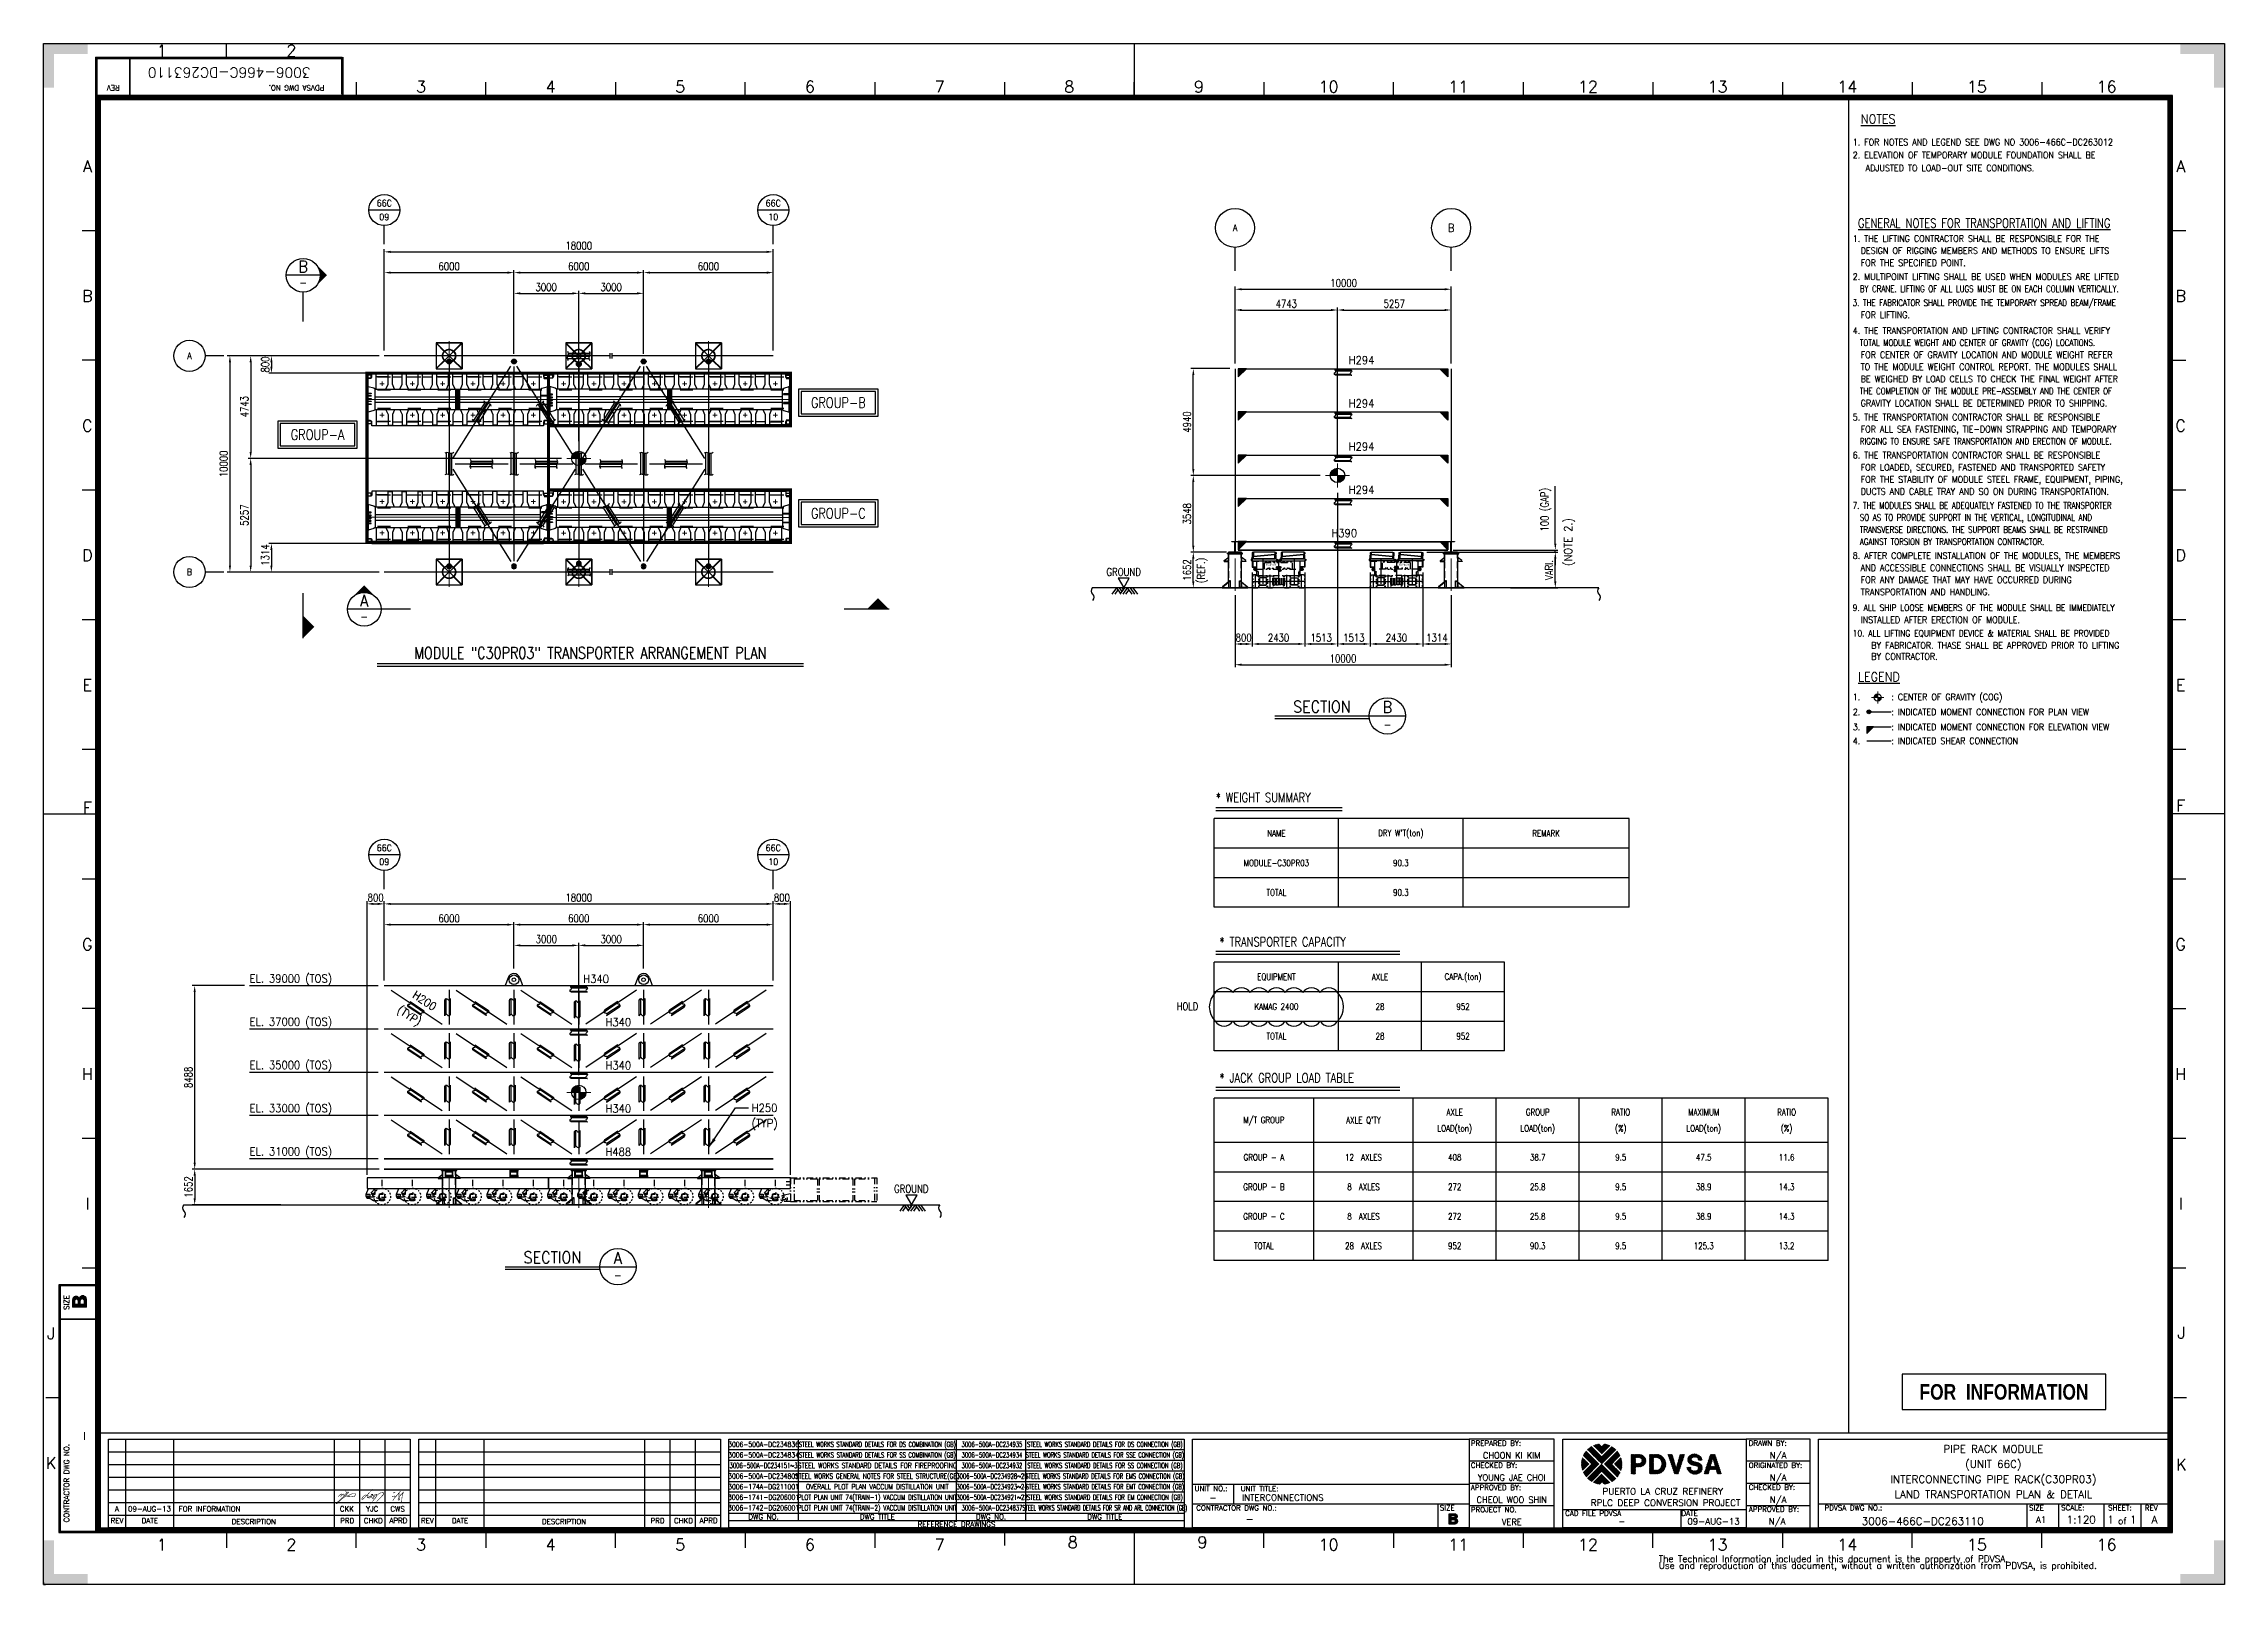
# Model space of a CAD drawing. Header units: metres. Extents: x 151392 to 252312, y -135713 to -64433.
import ezdxf
from ezdxf.enums import TextEntityAlignment as Align

# ---------------------------------------------------------------- set-up
doc = ezdxf.new("R2010")
doc.units = ezdxf.units.M
doc.header["$LTSCALE"] = 1200
for name, pattern in [('CENTER', [2, 1.25, -0.25, 0.25, -0.25]), ('CONTINOUS', [0]), ('DIVIDE', [1.25, 0.5, -0.25, 0, -0.25, 0, -0.25]), ('H1', [1.7, 1, -0.7]), ('HIDDEN', [0.375, 0.25, -0.125]), ('PHANTOM', [2.5, 1.25, -0.25, 0.25, -0.25, 0.25, -0.25])]:
    doc.linetypes.add(name, pattern=pattern)
doc.layers.get('0').update_dxf_attribs({"color": 9})
for name, color, linetype in [('block', 2, 'Continuous'), ('CDIMEN', 7, 'Continuous'), ('CH', 2, 'Continuous'), ('CO', 7, 'Continuous'), ('CON', 2, 'Continuous'), ('CTEXTO', 7, 'Continuous'), ('DETALL', 7, 'Continuous'), ('DIM', 2, 'Continuous'), ('ETBLKA', 7, 'Continuous'), ('FORMAT', 2, 'Continuous'), ('hi', 2, 'HIDDEN'), ('li', 4, 'PHANTOM'), ('PLATAF', 2, 'Continuous'), ('TE', 3, 'Continuous'), ('TEXT', 7, 'Continuous'), ('TIRE', 6, 'DIVIDE'), ('TRANS', 121, 'DIVIDE')]:
    doc.layers.add(name, color=color, linetype=linetype)
doc.layers.add('CE', color=1, linetype='CENTER', lineweight=9)
doc.styles.add('DWG_TITLE BLOCK$0$ARIAL', font='arialbd.ttf')
doc.styles.add('HLVM', font='HLVM')
doc.styles.add('ROMANS', font='romans.shx', dxfattribs={"width": 0.8, "height": 360, "bigfont": 'ghs.shx'})
doc.styles.add('romans1', font='ROMANS.SHX', dxfattribs={"width": 0.8, "height": 360})
doc.styles.add('ROS3', font='romans.shx')
doc.styles.add('RS3', font='ROMANS.shx', dxfattribs={"width": 0.8, "height": 150})
doc.dimstyles.new('romans1$0', dxfattribs={"dimscale": 150, "dimtxt": 3, "dimasz": 2.5, "dimexe": 1, "dimexo": 2, "dimgap": 1, "dimtad": 0, "dimdec": 0, "dimtxsty": 'ROMANS', "dimcen": 2.5, "dimclrd": 2, "dimclre": 2, "dimclrt": 3, "dimazin": 0, "dimtfac": 1, "dimtdec": 0, "dimtmove": 0, "dimatfit": 3, "dimfxl": 0, "dimtvp": 0.85, "dimarcsym": 0})

msp = doc.modelspace()

# ---------------------------------------------------------------- texts
at = {"color": 2, "lineweight": -3, "style": 'DWG_TITLE BLOCK$0$ARIAL', "width": 0.8}
msp.add_text('FOR  INFORMATION', height=720, dxfattribs=at).set_placement((242112.4, -126806.6), align=Align.MIDDLE_CENTER)
at = {"layer": 'CDIMEN', "ltscale": 0.1, "style": 'ROMANS', "width": 0.9}
msp.add_text('(NOTE 2.)', height=375, rotation=90, dxfattribs=at).set_placement((222128.4, -87490.9), align=Align.CENTER)
at = {"layer": 'CDIMEN', "ltscale": 0.1, "style": 'RS3', "width": 0.8}
for p in [(201376.1, -89159.9), (191545.6, -117701.7)]:
    msp.add_text('GROUND', height=360, dxfattribs=at).set_placement(p, align=Align.BOTTOM_CENTER)
msp.add_text('(REF.)', height=360, rotation=90, dxfattribs=at).set_placement((205242.1, -88805.6), align=Align.BOTTOM_CENTER)
at = {"layer": 'CDIMEN', "style": 'ROMANS', "width": 0.9}
for s, p in [('H250', (184161.9, -113671)), ('(TYP)', (184161.9, -114379.8))]:
    msp.add_text(s, height=375, dxfattribs=at).set_placement(p, align=Align.MIDDLE_LEFT)
at = {"layer": 'CO', "style": 'ROMANS', "width": 0.8}
for s, p in [('GROUP-B', (188169.3, -81043.8)), ('GROUP-A', (164067.5, -82523.6)), ('GROUP-C', (188169.3, -86163.4))]:
    msp.add_text(s, height=480, dxfattribs=at).set_placement(p, align=Align.MIDDLE)
at = {"layer": 'CO', "color": 2, "style": 'RS3', "width": 0.8}
msp.add_text('* WEIGHT SUMMARY', height=420, dxfattribs=at).set_placement((205640, -99644.7), align=Align.BOTTOM_LEFT)
for s, p in [('* TRANSPORTER CAPACITY', (205811.7, -106197.5)), ('* JACK GROUP LOAD TABLE', (205811.7, -112488.9))]:
    msp.add_text(s, height=420, dxfattribs=at).set_placement(p)
at = {"layer": 'CO', "color": 7, "style": 'ROMANS', "width": 0.8}
msp.add_text('HOLD', height=350, dxfattribs=at).set_placement((203836, -109250.5), align=Align.BOTTOM_LEFT)
at = {"layer": 'CTEXTO', "color": 7, "style": 'ROMANS'}
msp.add_text('3006-466C-DC263110', height=468.293, rotation=180, dxfattribs=at).set_placement((159981.9, -65772.6), align=Align.MIDDLE)
at = {"layer": 'CTEXTO', "style": 'ROMANS', "width": 0.9}
for s, p in [('2. ELEVATION OF TEMPORARY MODULE FOUNDATION SHALL BE', (235111.2, -69829.2)), ('1. FOR NOTES AND LEGEND SEE DWG NO 3006-466C-DC263012', (235111.2, -69229.2)), ('   ADJUSTED TO LOAD-OUT SITE CONDITIONS.', (235111.2, -70429.2))]:
    msp.add_text(s, height=300, dxfattribs=at).set_placement(p, align=Align.BOTTOM_LEFT)
at = {"layer": 'CTEXTO', "style": 'ROMANS'}
for s, height, width, p in [('1. THE LIFTING CONTRACTOR SHALL BE RESPONSIBLE FOR THE', 300, 0.9, (235111.2, -73601.9)), ('  DESIGN OF RIGGING MEMBERS AND METHODS TO ENSURE LIFTS', 300, 0.9, (235111.2, -74161.4)), ('  FOR THE SPECIFIED POINT. ', 300, 0.9, (235111.2, -74720.9)), ('2. MULTIPOINT LIFTING SHALL BE USED WHEN MODULES ARE LIFTED', 300, 0.9, (235111.2, -75365.6)), ('  BY CRANE. LIFTING OF ALL LUGS MUST BE ON EACH COLUMN VERTICALLY.', 300, 0.8, (235111.2, -75925.1)), ('3. THE FABRICATOR SHALL PROVIDE THE TEMPORARY SPREAD BEAM/FRAME ', 300, 0.8, (235111.2, -76569.9)), ('4. THE TRANSPORTATION AND LIFTING CONTRACTOR SHALL VERIFY ', 300, 0.9, (235111.2, -77859.4)), ('  FOR LIFTING.', 300, 0.9, (235111.2, -77129.4)), ('  TOTAL MODULE WEIGHT AND CENTER OF GRAVITY (COG) LOCATIONS.', 300, 0.8, (235111.2, -78418.9)), ('  FOR CENTER OF GRAVITY LOCATION AND MODULE WEIGHT REFER ', 300, 0.9, (235111.2, -78978.4)), ('  TO THE MODULE WEIGHT CONTROL REPORT. THE MODULES SHALL', 300, 0.9, (235111.2, -79537.9)), ('  THE COMPLETION OF THE MODULE PRE-ASSEMBLY AND THE CENTER OF', 300, 0.8, (235111.2, -80656.9)), ('  BE WEIGHED BY LOAD CELLS TO CHECK THE FINAL WEIGHT AFTER', 300, 0.9, (235111.2, -80097.4)), ('5. THE TRANSPORTATION CONTRACTOR SHALL BE RESPONSIBLE ', 300, 0.9, (235111.2, -81861.1)), ('  GRAVITY LOCATION SHALL BE DETERMINED PRIOR TO SHIPPING. ', 300, 0.9, (235111.2, -81216.4)), ('  RIGGING TO ENSURE SAFE TRANSPORTATION AND ERECTION OF MODULE.', 300, 0.8, (235111.2, -82980.1)), ('  FOR ALL SEA FASTENING, TIE-DOWN STRAPPING AND TEMPORARY ', 300, 0.9, (235111.2, -82420.6)), ('6. THE TRANSPORTATION CONTRACTOR SHALL BE RESPONSIBLE ', 300, 0.9, (235111.2, -83624.9)), ('  FOR LOADED, SECURED, FASTENED AND TRANSPORTED SAFETY ', 300, 0.9, (235111.2, -84184.4)), ('  FOR THE STABILITY OF MODULE STEEL FRAME, EQUIPMENT, PIPING, ', 300, 0.9, (235111.2, -84743.8)), ('7. THE MODULES SHALL BE ADEQUATELY FASTENED TO THE TRANSPORTER', 300, 0.8, (235111.2, -85948.1)), ('  DUCTS AND CABLE TRAY AND SO ON DURING TRANSPORTATION.', 300, 0.9, (235111.2, -85303.3)), ('  TRANSVERSE DIRECTIONS. THE SUPPORT BEAMS SHALL BE RESTRAINED', 300, 0.8, (235111.2, -87067.1)), ('  SO AS TO PROVIDE SUPPORT IN THE VERTICAL, LONGITUDINAL AND', 300, 0.8, (235111.2, -86507.6)), ('  AGAINST TORSION BY TRANSPORTATION CONTRACTOR.', 300, 0.8, (235111.2, -87626.6)), ('8. AFTER COMPLETE INSTALLATION OF THE MODULES, THE MEMBERS', 300, 0.9, (235111.2, -88271.3)), ('  AND ACCESSIBLE CONNECTIONS SHALL BE VISUALLY INSPECTED ', 300, 0.9, (235111.2, -88830.8)), ('  TRANSPORTATION AND HANDLING.', 300, 0.9, (235111.2, -89949.8)), ('  FOR ANY DAMAGE THAT MAY HAVE OCCURRED DURING ', 300, 0.9, (235111.2, -89390.3)), ('9. ALL SHIP LOOSE MEMBERS OF THE MODULE SHALL BE IMMEDIATELY', 300, 0.85, (235111.2, -90679.8)), ('10. ALL LIFTING EQUIPMENT DEVICE & MATERIAL SHALL BE PROVIDED', 300, 0.85, (235111.2, -91862.3)), ('  INSTALLED AFTER ERECTION OF MODULE.', 300, 0.9, (235111.2, -91239.3)), ('BY FABRICATOR. THASE SHALL BE APPROVED PRIOR TO LIFTING', 300, 0.9, (235973.4, -92421.8)), ('BY CONTRACTOR.', 300, 0.9, (235973.4, -92933.3)), ('1.       : CENTER OF GRAVITY (COG)', 300, 0.9, (235115.4, -94808.5)), ('2.       : INDICATED MOMENT CONNECTION FOR PLAN VIEW', 300, 0.9, (235115.4, -95503.8)), ('3.       : INDICATED MOMENT CONNECTION FOR ELEVATION VIEW', 300, 0.9, (235115.4, -96199)), ('4.       : INDICATED SHEAR CONNECTION', 300, 0.9, (235115.4, -96842.2)), ('EL. 39000 (TOS)', 375, 0.9, (160924.5, -107872.7)), ('EL. 37000 (TOS)', 375, 0.9, (160924.5, -109872.7)), ('EL. 35000 (TOS)', 375, 0.9, (160924.5, -111872.7)), ('EL. 33000 (TOS)', 375, 0.9, (160924.5, -113872.7)), ('EL. 31000 (TOS)', 375, 0.9, (160924.5, -115872.7))]:
    msp.add_text(s, height=height, dxfattribs=dict(at, width=width)).set_placement(p)
at = {"layer": 'CTEXTO', "style": 'ROMANS', "width": 0.9}
for s, p in [('H294', (212382.9, -79262.9)), ('H294', (212382.9, -81262.9)), ('H294', (212382.9, -83262.9)), ('H294', (212382.9, -85262.9)), ('H390', (211581.8, -87262.9)), ('H340', (176961.4, -107889.5)), ('H340', (177987.5, -109889.5)), ('H340', (177987.5, -111889.5)), ('H340', (177987.5, -113889.5)), ('H488', (177987.5, -115889.5))]:
    msp.add_text(s, height=375, dxfattribs=at).set_placement(p, align=Align.CENTER)
for s, p in [('(TYP)', (168213.5, -109556.4)), ('H200', (168918.2, -108867.5))]:
    msp.add_text(s, height=375, rotation=326.309932, dxfattribs=at).set_placement(p, align=Align.CENTER)
at = {"layer": 'CTEXTO', "color": 7, "style": 'ROMANS'}
for s, p in [('PIPE RACK MODULE', (241621.1, -129447.9)), ('(UNIT 66C)', (241621.1, -130148.2)), ('INTERCONNECTING PIPE RACK(C30PR03)', (241621.1, -130848.4)), ('LAND TRANSPORTATION PLAN & DETAIL', (241621.1, -131548.6))]:
    msp.add_text(s, height=351.22, dxfattribs=at).set_placement(p, align=Align.MIDDLE_CENTER)
for s, height, p in [('A', 240, (154785.3, -132221)), ('09-AUG-13', 240, (156291.2, -132221)), ('CKK', 240, (165422.6, -132221)), ('YJC', 240, (166597.5, -132221)), ('CWS', 240, (167772.3, -132221)), ('3006-466C-DC263110', 351.22, (238350.6, -132791.3)), ('A', 351.2, (249076.3, -132716.4))]:
    msp.add_text(s, height=height, dxfattribs=at).set_placement(p, align=Align.MIDDLE)
msp.add_text('FOR INFORMATION', height=240, dxfattribs=at).set_placement((157645.5, -132221), align=Align.MIDDLE_LEFT)
at = {"layer": 'CTEXTO', "style": 'ROMANS'}
msp.add_text('09-AUG-13', height=292.68, dxfattribs=at).set_placement((228671.3, -132800.7), align=Align.MIDDLE_CENTER)
msp.add_text('1:120', height=351.22, dxfattribs=at).set_placement((245685.5, -132716.4), align=Align.MIDDLE)
at = {"layer": 'CTEXTO', "style": 'ROMANS', "width": 0.85}
for p in [(247047.8, -132716.4), (248092, -132716.4)]:
    msp.add_text('1', height=351.2, dxfattribs=at).set_placement(p, align=Align.MIDDLE)
at = {"layer": 'DETALL', "style": 'ROMANS', "width": 0.9}
for s, height, p in [('B', 540, (163403.3, -75015.7)), ('-', 360, (163403.3, -75670.9)), ('A', 540, (166227.8, -90465.8)), ('-', 360, (166227.8, -91121))]:
    msp.add_text(s, height=height, dxfattribs=at).set_placement(p, align=Align.CENTER)
at = {"layer": 'FORMAT', "style": 'ROMANS'}
for s, width, p in [('%%UNOTES', 0.9, (235491.8, -68131.5)), ('%%UGENERAL NOTES FOR TRANSPORTATION AND LIFTING', 0.8, (235357, -72948.1)), ('%%ULEGEND', 0.9, (235361.2, -93936.6))]:
    msp.add_text(s, height=420, dxfattribs=dict(at, width=width)).set_placement(p)
at = {"layer": 'FORMAT', "style": 'ROMANS', "width": 0.9}
for s, height, p in [('66C', 300, (167157.9, -71812.4)), ('09', 300, (167157.9, -72452.4)), ('66C', 300, (185157.9, -71812.4)), ('10', 300, (185157.9, -72452.4)), ('A', 300, (206526.9, -72957)), ('B', 375, (216526.9, -72957)), ('A', 300, (158140.9, -78876.9)), ('B', 300, (158140.9, -88876.9)), ('66C', 300, (167157.9, -101641.5)), ('66C', 300, (185157.9, -101641.5)), ('09', 300, (167157.9, -102281.5)), ('10', 300, (185157.9, -102281.5))]:
    msp.add_text(s, height=height, dxfattribs=at).set_placement(p, align=Align.MIDDLE_CENTER)
at = {"layer": 'FORMAT'}
for s, height, style, width, p in [('MODULE "C30PR03" TRANSPORTER ARRANGEMENT PLAN', 540, 'ROMANS', 0.8, (176694.3, -92891.6)), ('SECTION', 540, 'ROMANS', 0.9, (210547.8, -95378.2)), ('B', 540, 'ROMANS', 0.9, (213577.8, -95396.7)), ('-', 360, 'ROS3', 0.9, (213577.8, -96114.6)), ('SECTION', 540, 'ROMANS', 0.9, (174938.7, -120859.7)), ('A', 540, 'ROMANS', 0.9, (177968.7, -120878.2)), ('-', 360, 'ROS3', 0.9, (177968.7, -121596.1))]:
    msp.add_text(s, height=height, dxfattribs=dict(at, style=style, width=width)).set_placement(p, align=Align.CENTER)
at = {"layer": 'TE', "color": 7, "style": 'ROMANS', "width": 0.8}
for s, p in [('NAME', (208439.4, -100971.1)), ("DRY W'T(ton)", (214199.4, -100971.1)), ('REMARK', (220919.4, -100971.1)), ('MODULE-C30PR03', (208439.4, -102336.5)), ('90.3', (214199.4, -102336.5)), ('TOTAL', (208439.4, -103702)), ('90.3', (214199.4, -103702)), ('EQUIPMENT', (208439.4, -107617.5)), ('AXLE', (213239.4, -107617.5)), ('CAPA.(ton)', (217079.4, -107617.5)), ('KAMAG 2400', (208439.4, -108983)), ('28', (213239.4, -108983)), ('952', (217079.4, -108983)), ('TOTAL', (208439.4, -110348.5)), ('28', (213239.4, -110348.5)), ('952', (217079.4, -110348.5)), ('M/T GROUP', (207863.4, -114250.3)), ('AXLE', (216695.4, -113866.3)), ('GROUP', (220535.4, -113866.3)), ('RATIO', (224375.4, -113866.3)), ('MAXIMUM', (228215.4, -113866.3)), ('RATIO', (232055.4, -113866.3)), ("AXLE Q'TY", (212471.4, -114250.3)), ('LOAD(ton)', (216695.4, -114634.3)), ('LOAD(ton)', (220535.4, -114634.3)), ('(%%%)', (224375.4, -114634.3)), ('LOAD(ton)', (228215.4, -114634.3)), ('(%%%)', (232055.4, -114634.3)), ('GROUP - A', (207863.4, -115957.2)), ('12  AXLES', (212471.4, -115957.2)), ('408', (216695.4, -115957.2)), ('38.7', (220535.4, -115957.2)), ('9.5', (224375.4, -115957.2)), ('47.5', (228215.4, -115957.2)), ('11.6', (232055.4, -115957.2)), ('GROUP - B', (207863.4, -117322.6)), ('8  AXLES', (212471.4, -117322.6)), ('272', (216695.4, -117322.6)), ('25.8', (220535.4, -117322.6)), ('9.5', (224375.4, -117322.6)), ('38.9', (228215.4, -117322.6)), ('14.3', (232055.4, -117322.6)), ('GROUP - C', (207863.4, -118688.1)), ('8  AXLES', (212471.4, -118688.1)), ('272', (216695.4, -118688.1)), ('25.8', (220535.4, -118688.1)), ('9.5', (224375.4, -118688.1)), ('38.9', (228215.4, -118688.1)), ('14.3', (232055.4, -118688.1)), ('TOTAL', (207863.4, -120053.6)), ('28  AXLES', (212471.4, -120053.6)), ('952', (216695.4, -120053.6)), ('90.3', (220535.4, -120053.6)), ('9.5', (224375.4, -120053.6)), ('125.3', (228215.4, -120053.6)), ('13.2', (232055.4, -120053.6))]:
    msp.add_text(s, height=300, dxfattribs=at).set_placement(p, align=Align.MIDDLE)

# ---------------------------------------------------------------- blocks, each defined once
blk = doc.blocks.new('Offshore_HEC')
at = {"lineweight": 25}
for p, q in [((20, 588.76), (20, 574)), ((20, 588.74), (114.99, 588.74)), ((20.12, 574), (20.12, 588.76)), ((20.24, 588.75), (20.24, 574)), ((20.36, 574), (20.36, 588.74)), ((20.48, 588.74), (20.48, 574)), ((70.54, 588.74), (70.54, 593.98)), ((114.99, 574.5), (114.99, 588.75)), ((115.11, 588.75), (115.11, 574.38)), ((115.24, 574.25), (115.24, 588.75)), ((115.37, 588.75), (115.37, 574.12)), ((115.49, 574), (115.49, 588.75)), ((420.54, 594), (420.54, 572.32)), ((115.11, 588.62), (20, 588.62)), ((20, 588.49), (115.24, 588.49)), ((115.37, 588.36), (20, 588.36)), ((20, 588.24), (115.49, 588.24)), ((821, 574), (20, 574)), ((20, 574), (20, 20)), ((820.88, 573.88), (20.13, 573.88)), ((20.13, 573.88), (20.13, 20.12)), ((820.76, 573.76), (20.25, 573.76)), ((20.25, 573.76), (20.25, 20.25)), ((820.64, 573.64), (20.37, 573.64)), ((20.37, 573.64), (20.37, 20.38)), ((820.52, 573.52), (20.5, 573.52)), ((20.5, 573.52), (20.5, 20.5)), ((820.4, 573.4), (20.63, 573.4)), ((20.63, 573.4), (20.63, 20.62)), ((820.28, 573.28), (20.75, 573.28)), ((20.75, 573.28), (20.75, 20.75)), ((820.16, 573.16), (20.87, 573.16)), ((20.87, 573.16), (20.87, 20.88)), ((820.04, 573.04), (21, 573.04)), ((21, 573.04), (21, 21)), ((819.8, 572.8), (21.13, 572.8)), ((21.13, 572.8), (21.13, 21.12)), ((819.92, 572.92), (21.25, 572.92)), ((21.25, 572.92), (21.25, 21.25)), ((819.68, 572.68), (21.37, 572.68)), ((21.37, 572.68), (21.37, 21.38)), ((819.56, 572.56), (21.5, 572.56)), ((21.5, 572.56), (21.5, 21.5)), ((819.44, 572.44), (21.63, 572.44)), ((21.63, 572.44), (21.63, 21.62)), ((819.32, 572.32), (21.75, 572.32)), ((21.75, 572.32), (21.75, 21.75)), ((120.54, 579.16), (120.54, 573.16)), ((170.54, 573.16), (170.54, 579.16)), ((178.89, 572.79), (178.69, 573.16)), ((178.89, 572.79), (178.69, 573.16)), ((178.89, 572.79), (178.69, 573.16)), ((178.89, 572.79), (178.69, 573.16)), ((220.54, 579.16), (220.54, 573.16)), ((270.54, 573.16), (270.54, 579.16)), ((320.54, 579.16), (320.54, 573.16)), ((370.54, 579.16), (370.54, 573.16)), ((420.54, 573.16), (420.54, 579.16)), ((470.54, 579.16), (470.54, 573.16)), ((520.54, 573.16), (520.54, 579.16)), ((570.54, 579.16), (570.54, 573.16)), ((620.54, 579.16), (620.54, 573.16)), ((670.54, 579.16), (670.54, 573.16)), ((695.99, 572.32), (695.99, 58.46)), ((720.54, 579.16), (720.54, 573.16)), ((770.54, 579.16), (770.54, 573.16)), ((819.32, 21.75), (819.32, 572.32)), ((819.44, 21.62), (819.44, 572.44)), ((819.56, 21.5), (819.56, 572.56)), ((819.68, 21.38), (819.68, 572.68)), ((819.8, 21.25), (819.8, 572.8)), ((819.92, 21.12), (819.92, 572.92)), ((820.04, 21), (820.04, 573.04)), ((820.16, 20.88), (820.16, 573.16)), ((820.28, 20.75), (820.28, 573.28)), ((820.4, 20.62), (820.4, 573.4)), ((820.52, 20.5), (820.52, 573.52)), ((820.64, 20.38), (820.64, 573.64)), ((820.76, 20.25), (820.76, 573.76)), ((820.88, 20.12), (820.88, 573.88)), ((821, 20), (821, 574)), ((14.87, 522), (20.87, 522)), ((820.16, 522), (826.16, 522)), ((20.87, 472), (14.87, 472)), ((820.16, 472), (826.16, 472)), ((14.87, 422), (20.87, 422)), ((820.16, 422), (826.16, 422)), ((14.87, 372), (20.87, 372)), ((820.16, 372), (826.16, 372)), ((14.87, 322), (20.87, 322)), ((820.16, 322), (826.16, 322)), ((0, 297), (21.75, 297)), ((841, 297), (819.32, 297)), ((14.87, 272), (20.87, 272)), ((820.16, 272), (826.16, 272)), ((20.87, 222), (14.87, 222)), ((820.16, 222), (826.16, 222)), ((14.87, 172), (20.87, 172)), ((820.16, 172), (826.16, 172)), ((14.87, 122), (20.87, 122)), ((20.61, 118.25), (20.61, 118.13)), ((20.63, 118.49), (20.62, 118.37)), ((820.16, 122), (826.16, 122)), ((20.63, 115.53), (5.87, 115.53)), ((5.87, 115.53), (5.87, 20.04)), ((5.99, 20.16), (5.99, 115.41)), ((5.99, 115.41), (20.63, 115.41)), ((20.62, 115.29), (6.12, 115.29)), ((6.12, 115.29), (6.12, 20.29)), ((6.25, 20.42), (6.25, 115.17)), ((6.25, 115.17), (20.61, 115.17)), ((20.61, 115.05), (6.37, 115.05)), ((6.37, 115.05), (6.37, 20.54)), ((12.01, 109.83), (11.1, 109.83)), ((12.17, 109.68), (11.1, 109.68)), ((12.01, 109.68), (11.1, 109.68)), ((12.09, 109.53), (11.1, 109.53)), ((12.01, 109.53), (11.1, 109.53)), ((12.04, 109.38), (11.1, 109.38)), ((12.01, 109.38), (11.1, 109.38)), ((12.31, 109.83), (11.13, 109.83)), ((14.55, 109.98), (11.17, 109.98)), ((16.51, 110.13), (11.21, 110.13)), ((13.64, 110.28), (11.27, 110.28)), ((13.56, 110.43), (11.37, 110.43)), ((13.47, 110.58), (11.47, 110.58)), ((13.36, 110.73), (11.59, 110.73)), ((13.15, 110.88), (11.76, 110.88)), ((12.91, 111.03), (12.11, 111.03)), ((14.37, 109.83), (12.97, 109.83)), ((14.27, 109.68), (13.15, 109.68)), ((14.21, 109.53), (13.21, 109.53)), ((14.17, 109.38), (13.25, 109.38)), ((14.13, 109.83), (13.27, 109.83)), ((14.13, 109.68), (13.27, 109.68)), ((14.13, 109.53), (13.27, 109.53)), ((14.13, 109.38), (13.27, 109.38)), ((16.47, 110.28), (13.71, 110.28)), ((16.44, 110.43), (13.79, 110.43)), ((16.33, 110.58), (13.86, 110.58)), ((16.22, 110.73), (13.97, 110.73)), ((16.11, 110.88), (14.15, 110.88)), ((15.89, 111.03), (14.34, 111.03)), ((15.53, 111.18), (14.65, 111.18)), ((16.55, 109.98), (15.22, 109.98)), ((16.57, 109.83), (15.43, 109.83)), ((16.59, 109.68), (15.55, 109.68)), ((16.59, 109.53), (15.59, 109.53)), ((16.6, 109.83), (15.66, 109.83)), ((16.6, 109.68), (15.66, 109.68)), ((16.6, 109.53), (15.66, 109.53)), ((16.6, 109.38), (15.66, 109.38)), ((16.6, 109.38), (15.66, 109.38)), ((12.01, 109.23), (11.1, 109.23)), ((12.01, 109.23), (11.1, 109.23)), ((12.01, 109.08), (11.1, 109.08)), ((12.01, 109.08), (11.1, 109.08)), ((12.01, 108.93), (11.1, 108.93)), ((12.01, 108.93), (11.1, 108.93)), ((12.01, 108.78), (11.1, 108.78)), ((12.01, 108.78), (11.1, 108.78)), ((12.01, 108.63), (11.1, 108.63)), ((12.01, 108.63), (11.1, 108.63)), ((12.01, 108.48), (11.1, 108.48)), ((12.01, 108.48), (11.1, 108.48)), ((12.01, 108.33), (11.1, 108.33)), ((12.01, 108.33), (11.1, 108.33)), ((12.01, 108.18), (11.1, 108.18)), ((12.01, 108.18), (11.1, 108.18)), ((12.01, 108.03), (11.1, 108.03)), ((12.01, 108.03), (11.1, 108.03)), ((16.6, 107.88), (11.1, 107.88)), ((16.6, 107.73), (11.1, 107.73)), ((16.6, 107.58), (11.1, 107.58)), ((16.6, 107.43), (11.1, 107.43)), ((16.6, 107.28), (11.1, 107.28)), ((16.6, 107.13), (11.1, 107.13)), ((16.6, 106.98), (11.1, 106.98)), ((14.13, 109.23), (13.27, 109.23)), ((14.13, 109.23), (13.27, 109.23)), ((14.13, 109.08), (13.27, 109.08)), ((14.13, 109.08), (13.27, 109.08)), ((14.13, 108.93), (13.27, 108.93)), ((14.13, 108.93), (13.27, 108.93)), ((14.13, 108.78), (13.27, 108.78)), ((14.13, 108.78), (13.27, 108.78)), ((14.13, 108.63), (13.27, 108.63)), ((14.13, 108.63), (13.27, 108.63)), ((14.13, 108.48), (13.27, 108.48)), ((14.13, 108.48), (13.27, 108.48)), ((14.13, 108.33), (13.27, 108.33)), ((14.13, 108.33), (13.27, 108.33)), ((14.13, 108.18), (13.27, 108.18)), ((14.13, 108.18), (13.27, 108.18)), ((14.13, 108.03), (13.27, 108.03)), ((14.13, 108.03), (13.27, 108.03)), ((16.6, 109.23), (15.66, 109.23)), ((16.6, 109.23), (15.66, 109.23)), ((16.6, 109.08), (15.66, 109.08)), ((16.6, 109.08), (15.66, 109.08)), ((16.6, 108.93), (15.66, 108.93)), ((16.6, 108.93), (15.66, 108.93)), ((16.6, 108.78), (15.66, 108.78)), ((16.6, 108.78), (15.66, 108.78)), ((16.6, 108.63), (15.66, 108.63)), ((16.6, 108.63), (15.66, 108.63)), ((16.6, 108.48), (15.66, 108.48)), ((16.6, 108.33), (15.66, 108.33)), ((16.6, 108.33), (15.66, 108.33)), ((16.6, 108.18), (15.66, 108.18)), ((16.6, 108.18), (15.66, 108.18)), ((16.6, 108.03), (15.66, 108.03)), ((16.6, 108.03), (15.66, 108.03)), ((0.87, 72), (5.87, 72)), ((821.45, 72), (826.45, 72)), ((21.75, 58.46), (819.32, 58.46)), ((25.01, 51.13), (141.4, 51.13)), ((31.54, 56.02), (31.54, 21.75)), ((50.11, 56.02), (50.11, 21.75)), ((112.03, 56.02), (112.03, 21.75)), ((121.82, 56.02), (121.82, 21.75)), ((131.61, 56.02), (131.61, 21.75)), ((144.66, 51.12), (261.05, 51.12)), ((151.19, 56.02), (151.19, 21.75)), ((169.76, 56.02), (169.76, 21.75)), ((231.67, 56.02), (231.67, 21.75)), ((241.46, 56.02), (241.46, 21.75)), ((251.25, 56.02), (251.25, 21.75)), ((264.31, 51.94), (439.8, 51.94)), ((290.98, 56.02), (290.98, 24.62)), ((352.06, 24.62), (352.06, 56.02)), ((378.72, 56.02), (378.72, 24.62)), ((443.07, 56.02), (549.78, 56.02)), ((443.07, 21.75), (443.07, 56.02)), ((549.78, 56.02), (549.78, 21.75)), ((582.57, 56.02), (549.78, 56.02)), ((582.57, 21.75), (582.57, 56.02)), ((681.23, 56.02), (656.59, 56.02)), ((681.23, 21.75), (681.23, 56.02)), ((684.5, 56.02), (819.32, 56.02)), ((684.5, 21.75), (684.5, 56.02)), ((819.32, 56.02), (819.32, 21.75)), ((25.01, 46.23), (141.4, 46.23)), ((144.66, 46.23), (261.05, 46.23)), ((264.31, 47.86), (439.8, 47.86)), ((264.31, 43.78), (439.8, 43.78)), ((582.51, 47.45), (549.78, 47.45)), ((681.23, 47.45), (656.59, 47.45)), ((25.01, 41.33), (141.4, 41.33)), ((25.01, 36.44), (141.4, 36.44)), ((144.66, 41.33), (261.05, 41.33)), ((144.66, 36.44), (261.05, 36.44)), ((264.31, 39.7), (439.8, 39.7)), ((264.31, 35.62), (439.8, 35.62)), ((549.78, 38.44), (443.07, 38.44)), ((458.81, 38.44), (458.81, 30.94)), ((582.57, 38.88), (549.78, 38.88)), ((681.23, 38.88), (656.59, 38.88)), ((25.01, 31.54), (141.4, 31.54)), ((25.01, 26.65), (141.4, 26.65)), ((144.66, 31.54), (261.05, 31.54)), ((144.66, 26.65), (261.05, 26.65)), ((264.31, 31.54), (439.8, 31.54)), ((264.31, 27.46), (439.8, 27.46)), ((549.78, 30.94), (443.07, 30.94)), ((537.61, 30.94), (537.61, 21.75)), ((542.09, 23.18), (542.09, 27.24)), ((542.2, 23.18), (542.2, 27.24)), ((542.31, 23.18), (542.31, 27.24)), ((542.42, 23.18), (542.42, 27.24)), ((542.53, 23.18), (542.53, 27.24)), ((542.64, 23.18), (542.64, 27.24)), ((542.75, 23.18), (542.75, 27.24)), ((542.87, 26.57), (542.87, 27.24)), ((542.87, 26.57), (542.87, 27.24)), ((542.87, 25.01), (542.87, 25.64)), ((542.87, 25.01), (542.87, 25.64)), ((542.98, 26.57), (542.98, 27.24)), ((542.98, 26.57), (542.98, 27.24)), ((542.98, 25.01), (542.98, 25.64)), ((542.98, 25.01), (542.98, 25.64)), ((543.09, 26.57), (543.09, 27.24)), ((543.09, 26.57), (543.09, 27.24)), ((543.09, 25.01), (543.09, 25.64)), ((543.09, 25.01), (543.09, 25.64)), ((543.2, 26.57), (543.2, 27.24)), ((543.2, 26.57), (543.2, 27.24)), ((543.2, 25.01), (543.2, 25.64)), ((543.2, 25.01), (543.2, 25.64)), ((543.31, 26.57), (543.31, 27.24)), ((543.31, 26.57), (543.31, 27.24)), ((543.31, 25.01), (543.31, 25.64)), ((543.31, 25.01), (543.31, 25.64)), ((543.42, 26.57), (543.42, 27.24)), ((543.42, 26.57), (543.42, 27.24)), ((543.42, 25.01), (543.42, 25.64)), ((543.42, 25.01), (543.42, 25.64)), ((543.53, 26.57), (543.53, 27.24)), ((543.53, 26.57), (543.53, 27.24)), ((543.53, 25.01), (543.53, 25.64)), ((543.53, 25.01), (543.53, 25.64)), ((543.64, 26.57), (543.64, 27.24)), ((543.64, 26.57), (543.64, 27.24)), ((543.64, 25.01), (543.64, 25.64)), ((543.64, 25.01), (543.64, 25.64)), ((543.75, 26.57), (543.75, 27.24)), ((543.75, 26.57), (543.75, 27.24)), ((543.75, 25.01), (543.75, 25.64)), ((543.75, 25.01), (543.75, 25.64)), ((543.86, 26.55), (543.86, 27.24)), ((543.86, 26.57), (543.86, 27.24)), ((543.86, 24.98), (543.86, 25.66)), ((543.86, 25.01), (543.86, 25.64)), ((543.97, 26.51), (543.97, 27.24)), ((543.97, 26.57), (543.97, 27.24)), ((543.97, 24.95), (543.97, 25.69)), ((543.97, 25.01), (543.97, 25.64)), ((544.08, 26.45), (544.08, 27.24)), ((544.08, 26.57), (544.08, 27.24)), ((544.08, 24.9), (544.08, 25.73)), ((544.08, 25.01), (544.08, 25.64)), ((544.2, 26.57), (544.2, 27.24)), ((544.2, 26.35), (544.2, 27.22)), ((544.2, 24.83), (544.2, 25.86)), ((544.2, 25.01), (544.2, 25.64)), ((544.31, 24.7), (544.31, 27.19)), ((544.42, 23.25), (544.42, 27.16)), ((544.53, 25.37), (544.53, 27.12)), ((544.53, 23.28), (544.53, 25.32)), ((544.64, 25.43), (544.64, 27.04)), ((544.64, 23.3), (544.64, 25.26)), ((544.75, 25.49), (544.75, 26.97)), ((544.86, 25.57), (544.86, 26.88)), ((544.97, 25.73), (544.97, 26.76)), ((545.08, 25.91), (545.08, 26.5)), ((582.57, 30.32), (549.78, 30.32)), ((656.59, 28.78), (585.84, 28.78)), ((681.23, 30.32), (656.59, 30.32)), ((819.32, 30.94), (684.5, 30.94)), ((764.81, 30.94), (764.81, 21.75)), ((776.98, 30.94), (776.98, 21.75)), ((794.57, 30.94), (794.57, 21.75)), ((808.75, 30.94), (808.75, 21.75)), ((5.87, 20.04), (20.62, 20.04)), ((20.62, 20.16), (5.99, 20.16)), ((6.12, 20.29), (20.62, 20.29)), ((20.62, 20.42), (6.25, 20.42)), ((6.37, 20.54), (20.62, 20.54)), ((20, 20), (821, 20)), ((20.13, 20.12), (820.88, 20.12)), ((20.25, 20.25), (820.76, 20.25)), ((20.37, 20.38), (820.64, 20.38)), ((20.5, 20.5), (820.52, 20.5)), ((20.62, 23.53), (20.62, 23.66)), ((20.62, 23.28), (20.62, 23.4)), ((20.63, 20.62), (820.4, 20.62)), ((20.75, 20.75), (820.28, 20.75)), ((20.87, 20.88), (820.16, 20.88)), ((21, 21), (820.04, 21)), ((21.13, 21.12), (819.92, 21.12)), ((21.25, 21.25), (819.8, 21.25)), ((21.37, 21.38), (819.68, 21.38)), ((21.5, 21.5), (819.56, 21.5)), ((21.63, 21.62), (819.44, 21.62)), ((21.75, 21.75), (819.32, 21.75)), ((70.54, 20.07), (70.54, 14.07)), ((120.54, 14.07), (120.54, 20.07)), ((170.54, 20.07), (170.54, 14.07)), ((220.54, 14.07), (220.54, 20.07)), ((264.31, 24.62), (439.8, 24.62)), ((270.54, 20.07), (270.54, 14.07)), ((320.54, 20.07), (320.54, 14.07)), ((370.54, 20), (370.54, 15)), ((420.54, 21.75), (420.54, 0)), ((549.78, 21.75), (443.07, 21.75)), ((470.54, 14.07), (470.54, 20.07)), ((520.54, 20.07), (520.54, 14.07)), ((542.87, 23.18), (542.87, 23.88)), ((542.87, 23.18), (542.87, 23.88)), ((542.98, 23.18), (542.98, 23.88)), ((542.98, 23.18), (542.98, 23.88)), ((543.09, 23.18), (543.09, 23.88)), ((543.09, 23.18), (543.09, 23.88)), ((543.2, 23.18), (543.2, 23.88)), ((543.2, 23.18), (543.2, 23.88)), ((543.31, 23.18), (543.31, 23.88)), ((543.31, 23.18), (543.31, 23.88)), ((543.42, 23.18), (543.42, 23.88)), ((543.42, 23.18), (543.42, 23.88)), ((543.53, 23.18), (543.53, 23.88)), ((543.53, 23.18), (543.53, 23.88)), ((543.64, 23.18), (543.64, 23.88)), ((543.64, 23.18), (543.64, 23.88)), ((543.75, 23.18), (543.75, 23.88)), ((543.75, 23.18), (543.75, 23.88)), ((543.86, 23.18), (543.86, 23.88)), ((543.86, 23.18), (543.86, 23.88)), ((543.97, 23.19), (543.97, 23.93)), ((543.97, 23.18), (543.97, 23.88)), ((544.08, 23.19), (544.08, 23.96)), ((544.08, 23.18), (544.08, 23.88)), ((544.2, 23.2), (544.2, 24.05)), ((544.2, 23.18), (544.2, 23.88)), ((544.31, 23.22), (544.31, 24.2)), ((544.75, 23.38), (544.75, 25.21)), ((544.86, 23.46), (544.86, 25.12)), ((544.97, 23.54), (544.97, 24.99)), ((545.08, 23.71), (545.08, 24.85)), ((545.19, 23.97), (545.19, 24.62)), ((549.78, 21.75), (582.57, 21.75)), ((570.54, 20.07), (570.54, 14.07)), ((620.54, 14.07), (620.54, 20.07)), ((656.59, 21.75), (681.23, 21.75)), ((670.54, 20.07), (670.54, 14.07)), ((819.32, 21.75), (684.5, 21.75)), ((720.54, 14.07), (720.54, 20.07)), ((770.54, 14.07), (770.54, 20.07)), ((819.32, 21.75), (818.32, 21.75)), ((819.32, 21.75), (819.32, 22.75)), ((821, 20), (820, 20)), ((821, 20), (821, 21))]:
    blk.add_line(p, q, dxfattribs=at)
at = {"color": 10}
for p, q in [((593.82, 49.62), (595.24, 51.04)), ((593.88, 49.48), (595.34, 50.94)), ((593.98, 49.38), (595.44, 50.84)), ((594.01, 50.02), (595.14, 51.15)), ((594.08, 49.28), (595.55, 50.74)), ((594.19, 49.18), (595.65, 50.64)), ((594.28, 50.49), (595.04, 51.25)), ((594.29, 49.07), (595.75, 50.53)), ((594.74, 51.15), (594.94, 51.35)), ((595.42, 51.83), (596.11, 52.52)), ((595.52, 51.73), (596.78, 52.99)), ((595.62, 51.63), (597.08, 53.09)), ((595.72, 51.53), (597.19, 52.99)), ((595.82, 51.42), (597.29, 52.89)), ((595.93, 51.32), (597.39, 52.79)), ((596.03, 51.22), (597.49, 52.68)), ((596.13, 51.12), (597.59, 52.58)), ((596.23, 51.02), (597.7, 52.48)), ((596.33, 50.92), (597.8, 52.38)), ((596.44, 50.81), (597.9, 52.28)), ((596.54, 50.71), (598, 52.17)), ((596.64, 50.61), (598.1, 52.07)), ((596.74, 50.51), (598.2, 51.97)), ((596.84, 50.41), (598.31, 51.87)), ((596.94, 50.3), (598.41, 51.77)), ((597.05, 50.2), (598.51, 51.67)), ((597.15, 50.1), (598.61, 51.56)), ((597.25, 50), (598.71, 51.46)), ((597.35, 49.9), (598.81, 51.36)), ((597.45, 49.8), (598.92, 51.26)), ((597.56, 49.69), (599.02, 51.16)), ((597.66, 49.59), (599.12, 51.05)), ((597.76, 49.49), (599.22, 50.95)), ((597.77, 53.37), (598.01, 53.61)), ((597.86, 49.39), (599.32, 50.85)), ((597.87, 53.27), (598.33, 53.73)), ((597.96, 49.29), (599.42, 50.75)), ((597.97, 53.16), (598.63, 53.82)), ((598.06, 49.18), (599.53, 50.65)), ((598.07, 53.06), (598.92, 53.9)), ((598.17, 49.08), (599.63, 50.54)), ((598.18, 52.96), (599.18, 53.97)), ((598.28, 52.86), (599.44, 54.02)), ((598.38, 52.76), (599.69, 54.06)), ((598.48, 52.66), (599.92, 54.1)), ((598.58, 52.55), (600.05, 54.02)), ((598.69, 52.45), (600.15, 53.92)), ((598.79, 52.35), (600.25, 53.82)), ((598.89, 52.25), (600.36, 53.72)), ((598.99, 52.15), (600.46, 53.61)), ((599.09, 52.04), (600.56, 53.51)), ((599.19, 51.94), (600.66, 53.41)), ((599.3, 51.84), (600.76, 53.31)), ((599.4, 51.74), (600.86, 53.2)), ((599.49, 47.76), (604.81, 53.08)), ((599.5, 51.64), (601.94, 54.08)), ((599.59, 47.66), (604.94, 53.01)), ((599.6, 51.54), (602.12, 54.05)), ((599.69, 47.56), (605.07, 52.93)), ((599.7, 51.43), (602.29, 54.02)), ((599.8, 47.45), (605.19, 52.85)), ((599.81, 51.33), (602.46, 53.99)), ((599.9, 47.35), (605.31, 52.77)), ((599.91, 51.23), (602.63, 53.95)), ((600, 47.25), (605.43, 52.68)), ((600.01, 51.13), (602.79, 53.91)), ((600.1, 47.15), (605.55, 52.59)), ((600.11, 51.03), (602.96, 53.87)), ((600.2, 47.05), (605.66, 52.51)), ((600.21, 50.92), (603.11, 53.83)), ((600.3, 46.94), (605.78, 52.42)), ((600.31, 50.82), (603.27, 53.78)), ((600.41, 46.84), (605.89, 52.32)), ((600.42, 50.72), (603.42, 53.73)), ((600.51, 46.74), (606, 52.23)), ((600.52, 50.62), (603.57, 53.67)), ((600.61, 46.64), (606.1, 52.13)), ((600.62, 50.52), (603.72, 53.62)), ((600.71, 46.54), (606.21, 52.04)), ((600.72, 50.42), (603.86, 53.56)), ((600.81, 46.44), (606.31, 51.94)), ((600.82, 50.31), (604.01, 53.5)), ((601.91, 46.31), (606.9, 51.3)), ((602.01, 46.21), (606.99, 51.18)), ((602.11, 46.1), (607.08, 51.07)), ((602.21, 46), (607.16, 50.95)), ((602.32, 45.9), (607.25, 50.83)), ((602.42, 45.8), (607.33, 50.71)), ((602.52, 45.7), (607.41, 50.59)), ((602.62, 45.6), (607.49, 50.46)), ((593.1, 46.67), (594.41, 47.98)), ((593.1, 46.46), (594.51, 47.87)), ((593.1, 46.26), (594.62, 47.77)), ((593.11, 46.88), (594.31, 48.08)), ((593.11, 46.06), (594.72, 47.67)), ((593.12, 45.86), (594.82, 47.57)), ((593.13, 47.1), (594.21, 48.18)), ((593.13, 45.68), (594.92, 47.47)), ((593.15, 45.49), (595.02, 47.37)), ((593.16, 47.33), (594.11, 48.28)), ((593.17, 45.31), (595.13, 47.26)), ((593.19, 47.57), (594, 48.38)), ((593.2, 45.13), (595.23, 47.16)), ((593.23, 47.81), (593.9, 48.48)), ((593.23, 44.96), (595.33, 47.06)), ((593.26, 44.79), (595.43, 46.96)), ((593.28, 48.07), (593.8, 48.59)), ((593.3, 44.62), (595.53, 46.86)), ((593.34, 44.46), (595.64, 46.76)), ((593.35, 48.34), (593.7, 48.69)), ((593.38, 44.3), (595.74, 46.65)), ((593.43, 48.62), (593.6, 48.79)), ((593.43, 44.14), (595.84, 46.55)), ((593.48, 43.98), (595.94, 46.45)), ((593.82, 43.11), (598.5, 47.78)), ((593.89, 42.97), (598.6, 47.68)), ((593.95, 42.83), (598.7, 47.58)), ((594.02, 42.7), (598.8, 47.48)), ((594.1, 42.57), (598.9, 47.38)), ((594.17, 42.44), (599.01, 47.28)), ((594.25, 42.31), (599.11, 47.17)), ((594.33, 42.19), (599.21, 47.07)), ((594.39, 48.97), (595.85, 50.43)), ((594.41, 42.06), (599.31, 46.97)), ((594.49, 48.87), (595.95, 50.33)), ((594.49, 41.94), (599.41, 46.87)), ((594.57, 41.82), (599.52, 46.77)), ((594.59, 48.77), (596.05, 50.23)), ((594.66, 41.71), (599.62, 46.66)), ((594.7, 48.67), (596.16, 50.13)), ((594.75, 41.59), (599.72, 46.56)), ((594.8, 48.56), (596.26, 50.03)), ((594.84, 41.48), (599.82, 46.46)), ((594.9, 48.46), (596.36, 49.92)), ((595, 48.36), (596.46, 49.82)), ((595.1, 48.26), (596.56, 49.72)), ((595.2, 48.16), (596.67, 49.62)), ((595.31, 48.05), (596.77, 49.52)), ((595.41, 47.95), (596.87, 49.41)), ((595.42, 40.84), (600.92, 46.33)), ((595.51, 47.85), (596.97, 49.31)), ((595.52, 40.74), (601.02, 46.23)), ((595.61, 47.75), (597.07, 49.21)), ((595.63, 40.64), (601.12, 46.13)), ((595.71, 47.65), (597.17, 49.11)), ((595.74, 40.54), (601.22, 46.03)), ((595.82, 47.55), (597.28, 49.01)), ((595.85, 40.45), (601.32, 45.93)), ((595.92, 47.44), (597.38, 48.91)), ((595.96, 40.36), (601.42, 45.82)), ((596.02, 47.34), (597.48, 48.8)), ((596.07, 40.27), (601.53, 45.72)), ((596.12, 47.24), (597.58, 48.7)), ((596.18, 40.18), (601.63, 45.62)), ((596.22, 47.14), (597.68, 48.6)), ((596.3, 40.09), (601.73, 45.52)), ((596.32, 47.04), (597.79, 48.5)), ((596.42, 40.01), (601.83, 45.42)), ((596.43, 46.93), (597.89, 48.4)), ((596.53, 46.83), (597.99, 48.29)), ((596.54, 39.92), (601.93, 45.32)), ((596.63, 46.73), (598.09, 48.19)), ((596.66, 39.84), (602.04, 45.21)), ((596.73, 46.63), (598.19, 48.09)), ((596.79, 39.76), (602.14, 45.11)), ((596.83, 46.53), (598.29, 47.99)), ((596.92, 39.69), (602.24, 45.01)), ((596.94, 46.43), (598.4, 47.89)), ((597.72, 39.27), (600.91, 42.45)), ((597.86, 39.21), (601.01, 42.35)), ((598.01, 39.15), (601.11, 42.25)), ((598.16, 39.09), (601.21, 42.15)), ((598.27, 48.98), (599.73, 50.44)), ((598.37, 48.88), (599.83, 50.34)), ((598.47, 48.78), (599.93, 50.24)), ((598.57, 48.68), (600.03, 50.14)), ((598.68, 48.57), (600.14, 50.03)), ((598.78, 48.47), (600.24, 49.93)), ((598.88, 48.37), (600.34, 49.83)), ((598.98, 48.27), (600.44, 49.73)), ((599.08, 48.17), (600.54, 49.63)), ((599.18, 48.06), (600.65, 49.52)), ((599.29, 47.96), (600.75, 49.42)), ((599.39, 47.86), (600.85, 49.32)), ((600.88, 43.45), (602.34, 44.91)), ((600.98, 43.35), (602.44, 44.81)), ((601.09, 43.24), (602.54, 44.7)), ((601.19, 43.14), (602.65, 44.6)), ((601.29, 43.04), (602.75, 44.5)), ((601.39, 42.94), (602.85, 44.4)), ((601.49, 42.84), (602.95, 44.3)), ((601.59, 42.74), (603.05, 44.2)), ((601.7, 42.63), (603.16, 44.09)), ((601.8, 42.53), (603.26, 43.99)), ((601.9, 42.43), (603.36, 43.89)), ((602, 42.33), (603.46, 43.79)), ((602.1, 42.23), (603.56, 43.69)), ((602.21, 42.13), (603.67, 43.58)), ((602.31, 42.02), (603.77, 43.48)), ((602.41, 41.92), (603.87, 43.38)), ((602.51, 41.82), (603.97, 43.28)), ((602.61, 41.72), (604.07, 43.18)), ((602.72, 45.49), (607.57, 50.34)), ((602.72, 41.62), (604.17, 43.07)), ((602.82, 41.52), (604.28, 42.97)), ((602.83, 45.39), (607.64, 50.21)), ((602.92, 41.41), (604.38, 42.87)), ((602.93, 45.29), (607.71, 50.08)), ((603.02, 41.31), (604.48, 42.77)), ((603.03, 45.19), (607.79, 49.94)), ((603.12, 41.21), (604.58, 42.67)), ((603.13, 45.09), (607.85, 49.81)), ((603.23, 44.98), (607.92, 49.67)), ((603.23, 41.11), (604.68, 42.57)), ((603.33, 44.88), (604.8, 46.35)), ((603.33, 41.01), (604.79, 42.46)), ((603.43, 40.9), (604.89, 42.36)), ((603.44, 44.78), (604.9, 46.25)), ((603.53, 40.8), (604.99, 42.26)), ((603.54, 44.68), (605, 46.14)), ((603.63, 40.7), (605.09, 42.16)), ((603.64, 44.58), (605.1, 46.04)), ((603.74, 44.48), (605.21, 45.94)), ((603.74, 40.6), (605.19, 42.06)), ((603.84, 44.37), (605.31, 45.84)), ((603.95, 44.27), (605.41, 45.74)), ((604.05, 44.17), (605.51, 45.63)), ((604.15, 44.07), (605.61, 45.53)), ((604.25, 43.97), (605.72, 45.43)), ((604.35, 43.87), (605.82, 45.33)), ((604.46, 43.76), (605.92, 45.23)), ((604.56, 43.66), (606.02, 45.12)), ((604.66, 43.56), (606.12, 45.02)), ((604.76, 43.46), (606.22, 44.92)), ((604.86, 43.36), (606.33, 44.82)), ((604.96, 43.25), (606.43, 44.72)), ((605.07, 43.15), (606.53, 44.62)), ((605.17, 43.05), (606.63, 44.51)), ((605.27, 42.95), (606.73, 44.41)), ((605.37, 42.85), (606.84, 44.31)), ((605.47, 42.75), (606.94, 44.21)), ((605.58, 42.64), (607.04, 44.11)), ((605.68, 42.54), (607.14, 44)), ((605.78, 42.44), (607.24, 43.9)), ((605.79, 46.32), (608.27, 48.8)), ((605.88, 42.34), (607.34, 43.8)), ((605.89, 46.22), (608.32, 48.65)), ((605.98, 42.24), (607.45, 43.7)), ((606, 46.12), (608.37, 48.49)), ((606.09, 42.13), (607.55, 43.6)), ((606.1, 46.02), (608.41, 48.33)), ((606.19, 42.03), (607.65, 43.5)), ((606.2, 45.91), (608.45, 48.16)), ((606.29, 41.93), (607.75, 43.39)), ((606.3, 45.81), (608.49, 48)), ((606.39, 41.83), (607.85, 43.29)), ((606.4, 45.71), (608.52, 47.83)), ((606.49, 41.73), (607.95, 43.19)), ((606.5, 45.61), (608.55, 47.65)), ((606.59, 41.63), (607.79, 42.82)), ((606.61, 45.51), (608.58, 47.48)), ((606.7, 41.52), (607.53, 42.36)), ((606.71, 45.41), (608.6, 47.3)), ((606.81, 45.3), (608.62, 47.11)), ((606.91, 45.2), (608.63, 46.92)), ((607.01, 45.1), (608.64, 46.73)), ((607.12, 45), (608.65, 46.53)), ((607.22, 44.9), (608.65, 46.33)), ((607.32, 44.79), (608.65, 46.12)), ((607.42, 44.69), (608.64, 45.91)), ((607.52, 44.59), (608.62, 45.69)), ((607.62, 44.49), (608.6, 45.46)), ((607.73, 44.39), (608.57, 45.23)), ((607.83, 44.29), (608.53, 44.99)), ((607.93, 44.18), (608.48, 44.73)), ((608.03, 44.08), (608.42, 44.47)), ((608.13, 43.98), (608.35, 44.19)), ((608.24, 43.88), (608.26, 43.9)), ((612.25, 49.93), (612.42, 50.1)), ((612.25, 49.72), (612.63, 50.1)), ((612.25, 49.52), (612.83, 50.1)), ((612.25, 49.32), (613.04, 50.1)), ((612.25, 49.11), (613.24, 50.1)), ((612.25, 48.91), (613.44, 50.1)), ((612.25, 48.71), (613.65, 50.1)), ((612.25, 48.5), (613.85, 50.1)), ((612.25, 48.3), (614.05, 50.1)), ((612.25, 48.09), (614.26, 50.1)), ((612.25, 47.89), (614.46, 50.1)), ((612.25, 47.69), (614.66, 50.1)), ((612.25, 47.48), (614.87, 50.1)), ((612.25, 47.28), (615.07, 50.1)), ((612.25, 47.08), (613.84, 48.67)), ((612.25, 46.87), (613.84, 48.46)), ((612.25, 46.67), (613.84, 48.26)), ((612.25, 46.47), (613.84, 48.05)), ((612.25, 46.26), (613.84, 47.85)), ((612.25, 46.06), (613.84, 47.65)), ((612.25, 45.85), (613.84, 47.44)), ((612.25, 45.65), (613.84, 47.24)), ((612.25, 45.45), (613.84, 47.04)), ((612.25, 45.24), (613.84, 46.83)), ((612.25, 45.04), (613.84, 46.63)), ((612.25, 44.84), (613.99, 46.58)), ((612.25, 44.63), (614.19, 46.58)), ((612.25, 44.43), (614.4, 46.58)), ((612.25, 44.23), (614.6, 46.58)), ((612.25, 44.02), (614.81, 46.58)), ((612.25, 43.82), (615.01, 46.58)), ((612.25, 43.61), (613.84, 45.2)), ((612.25, 43.41), (613.84, 45)), ((612.25, 43.21), (613.84, 44.8)), ((612.25, 43), (613.84, 44.59)), ((612.25, 42.8), (613.84, 44.39)), ((612.29, 42.64), (613.84, 44.19)), ((612.49, 42.64), (613.84, 43.98)), ((612.7, 42.64), (613.84, 43.78)), ((612.9, 42.64), (613.84, 43.57)), ((613.11, 42.64), (613.84, 43.37)), ((613.31, 42.64), (613.84, 43.17)), ((613.51, 42.64), (613.84, 42.96)), ((613.72, 42.64), (613.84, 42.76)), ((613.9, 45.27), (615.21, 46.58)), ((614.03, 48.86), (615.28, 50.1)), ((614.1, 45.27), (615.48, 46.64)), ((614.24, 48.86), (615.48, 50.1)), ((614.31, 45.27), (615.81, 46.77)), ((614.44, 48.86), (615.65, 50.07)), ((614.51, 45.27), (617.76, 48.52)), ((614.64, 48.86), (615.82, 50.04)), ((614.71, 45.27), (617.81, 48.37)), ((614.85, 48.86), (615.99, 50)), ((614.92, 45.27), (617.85, 48.19)), ((615.05, 48.86), (616.16, 49.96)), ((615.12, 45.27), (617.86, 48.01)), ((615.25, 48.86), (616.31, 49.92)), ((615.32, 45.27), (617.88, 47.82)), ((615.42, 48.82), (616.45, 49.86)), ((615.54, 45.27), (617.88, 47.62)), ((615.59, 48.79), (616.6, 49.8)), ((615.73, 48.73), (616.72, 49.72)), ((615.79, 45.32), (617.88, 47.41)), ((615.87, 48.66), (616.84, 49.63)), ((615.98, 48.56), (616.96, 49.55)), ((616.07, 48.46), (617.07, 49.46)), ((616.07, 45.4), (617.85, 47.18)), ((616.17, 48.35), (617.18, 49.36)), ((616.28, 48.25), (617.29, 49.27)), ((616.3, 47.26), (617.7, 48.65)), ((616.32, 48.09), (617.38, 49.15)), ((616.34, 47.91), (617.46, 49.03)), ((616.34, 47.5), (617.61, 48.78)), ((616.36, 47.73), (617.54, 48.9)), ((616.4, 45.53), (617.78, 46.9)), ((616.76, 45.68), (617.53, 46.45)), ((619.26, 50.02), (619.35, 50.1)), ((619.26, 49.82), (619.55, 50.1)), ((619.26, 49.61), (619.76, 50.1)), ((619.26, 49.41), (619.96, 50.1)), ((619.26, 49.2), (620.16, 50.1)), ((619.26, 49), (620.37, 50.1)), ((619.26, 48.8), (620.57, 50.1)), ((619.26, 48.59), (620.77, 50.1)), ((619.26, 48.39), (620.98, 50.1)), ((619.26, 48.19), (621.18, 50.1)), ((619.26, 47.98), (621.39, 50.1)), ((619.26, 47.78), (621.59, 50.1)), ((619.26, 47.58), (621.79, 50.1)), ((619.26, 47.37), (622, 50.1)), ((619.26, 47.17), (620.85, 48.76)), ((619.26, 46.96), (620.85, 48.55)), ((619.26, 46.76), (620.85, 48.35)), ((619.26, 46.56), (620.85, 48.15)), ((619.26, 46.35), (620.85, 47.94)), ((619.26, 46.15), (620.85, 47.74)), ((619.26, 45.95), (620.85, 47.54)), ((619.26, 45.74), (620.85, 47.33)), ((619.26, 45.54), (620.85, 47.13)), ((619.26, 45.33), (620.85, 46.92)), ((619.26, 45.13), (620.85, 46.72)), ((619.26, 44.93), (620.85, 46.52)), ((619.26, 44.72), (620.85, 46.31)), ((619.26, 44.52), (620.85, 46.11)), ((619.26, 44.32), (620.85, 45.91)), ((619.26, 44.11), (620.85, 45.7)), ((619.26, 43.91), (620.85, 45.5)), ((619.26, 43.71), (620.85, 45.3)), ((619.26, 43.5), (620.85, 45.09)), ((619.26, 43.3), (620.85, 44.89)), ((619.26, 43.09), (620.85, 44.68)), ((619.26, 42.89), (620.85, 44.48)), ((619.26, 42.69), (620.85, 44.28)), ((619.42, 42.64), (620.85, 44.07)), ((619.62, 42.64), (620.97, 43.99)), ((619.83, 42.64), (621.17, 43.99)), ((620.03, 42.64), (621.38, 43.99)), ((620.23, 42.64), (621.58, 43.99)), ((620.44, 42.64), (621.78, 43.99)), ((620.64, 42.64), (621.99, 43.99)), ((620.84, 42.64), (622.2, 43.99)), ((620.96, 48.86), (622.2, 50.1)), ((621.05, 42.64), (622.43, 44.02)), ((621.16, 48.86), (622.4, 50.1)), ((621.25, 42.64), (622.81, 44.19)), ((621.36, 48.86), (622.58, 50.07)), ((621.46, 42.64), (625.6, 46.78)), ((621.57, 48.86), (622.75, 50.05)), ((621.66, 42.64), (625.62, 46.6)), ((621.77, 48.86), (622.92, 50.01)), ((621.86, 42.64), (625.62, 46.4)), ((621.97, 48.86), (623.07, 49.96)), ((622.07, 42.64), (625.62, 46.2)), ((622.18, 48.86), (623.23, 49.91)), ((622.28, 42.65), (625.59, 45.96)), ((622.35, 48.83), (623.38, 49.86)), ((622.52, 48.79), (623.53, 49.8)), ((622.52, 42.68), (625.54, 45.71)), ((622.67, 48.75), (623.66, 49.73)), ((622.75, 42.71), (625.47, 45.44)), ((622.82, 48.68), (623.79, 49.66)), ((622.94, 48.61), (623.93, 49.6)), ((622.97, 42.73), (625.39, 45.15)), ((623.05, 48.51), (624.04, 49.5)), ((623.16, 48.42), (624.15, 49.4)), ((623.27, 48.33), (624.26, 49.32)), ((623.28, 42.83), (625.27, 44.83)), ((623.38, 48.23), (624.38, 49.23)), ((623.47, 48.12), (624.48, 49.12)), ((623.56, 48), (624.57, 49.01)), ((623.64, 47.88), (624.66, 48.9)), ((623.66, 43.01), (625.12, 44.47)), ((623.67, 45.06), (625.56, 46.95)), ((623.7, 47.73), (624.76, 48.79)), ((623.76, 47.59), (624.86, 48.69)), ((623.82, 47.45), (624.96, 48.59)), ((623.83, 45.43), (625.52, 47.11)), ((623.88, 47.3), (625.02, 48.45)), ((623.93, 47.15), (625.09, 48.31)), ((623.94, 45.73), (625.48, 47.28)), ((623.98, 47), (625.16, 48.18)), ((624, 46), (625.44, 47.44)), ((624.02, 46.83), (625.23, 48.04)), ((624.03, 46.64), (625.28, 47.89)), ((624.03, 46.44), (625.34, 47.74)), ((624.03, 46.23), (625.39, 47.59)), ((624.5, 43.65), (624.74, 43.88)), ((626.43, 50.06), (626.48, 50.1)), ((626.48, 49.91), (626.68, 50.1)), ((626.53, 49.75), (626.88, 50.1)), ((626.59, 49.6), (627.09, 50.1)), ((626.64, 49.45), (627.29, 50.1)), ((626.69, 49.3), (627.49, 50.1)), ((626.74, 49.14), (627.7, 50.1)), ((626.79, 48.99), (627.9, 50.1)), ((626.84, 48.84), (628.08, 50.08)), ((626.89, 48.69), (628.13, 49.92)), ((626.94, 48.53), (628.17, 49.76)), ((626.99, 48.38), (628.22, 49.61)), ((627.04, 48.23), (628.26, 49.45)), ((627.09, 48.07), (628.31, 49.29)), ((627.15, 47.92), (628.35, 49.13)), ((627.2, 47.77), (628.4, 48.97)), ((627.25, 47.62), (628.45, 48.81)), ((627.3, 47.46), (628.49, 48.66)), ((627.35, 47.31), (628.54, 48.5)), ((627.4, 47.16), (628.58, 48.34)), ((627.45, 47.01), (628.63, 48.18)), ((627.5, 46.85), (628.67, 48.02)), ((627.55, 46.7), (628.72, 47.86)), ((627.6, 46.55), (628.76, 47.71)), ((627.65, 46.39), (628.81, 47.55)), ((627.71, 46.24), (628.85, 47.39)), ((627.76, 46.09), (628.9, 47.23)), ((627.81, 45.94), (628.94, 47.07)), ((627.86, 45.78), (628.99, 46.91)), ((627.91, 45.63), (629.03, 46.75)), ((627.96, 45.48), (629.08, 46.6)), ((628.01, 45.32), (629.12, 46.44)), ((628.06, 45.17), (629.17, 46.28)), ((628.11, 45.02), (629.21, 46.12)), ((628.16, 44.87), (629.26, 45.96)), ((628.21, 44.71), (629.3, 45.8)), ((628.27, 44.56), (629.35, 45.65)), ((628.32, 44.41), (629.4, 45.49)), ((628.37, 44.26), (629.44, 45.33)), ((628.42, 44.1), (629.49, 45.17)), ((628.47, 43.95), (629.53, 45.01)), ((628.52, 43.8), (629.56, 44.84)), ((628.57, 43.64), (629.59, 44.66)), ((628.62, 43.49), (631.63, 46.5)), ((628.67, 43.34), (631.53, 46.19)), ((628.72, 43.19), (631.43, 45.89)), ((628.77, 43.03), (631.33, 45.59)), ((628.83, 42.88), (631.23, 45.28)), ((628.88, 42.73), (631.13, 44.98)), ((628.99, 42.64), (631.03, 44.68)), ((629.19, 42.64), (630.93, 44.37)), ((629.4, 42.64), (630.83, 44.07)), ((629.6, 42.64), (630.73, 43.77)), ((629.61, 44.68), (631.73, 46.8)), ((629.65, 44.93), (631.82, 47.1)), ((629.72, 45.2), (631.92, 47.41)), ((629.8, 45.48), (632.02, 47.71)), ((629.8, 42.64), (630.63, 43.46)), ((629.88, 45.77), (632.12, 48.01)), ((629.96, 46.05), (632.22, 48.32)), ((630.01, 42.64), (630.53, 43.16)), ((630.04, 46.34), (632.32, 48.62)), ((630.12, 46.62), (632.42, 48.92)), ((630.2, 46.91), (632.52, 49.23)), ((630.21, 42.64), (630.43, 42.86)), ((630.29, 47.19), (632.62, 49.53)), ((630.37, 47.48), (632.72, 49.83)), ((630.45, 47.76), (632.79, 50.1)), ((630.53, 48.05), (632.59, 50.1)), ((630.61, 48.33), (632.38, 50.1)), ((630.69, 48.62), (632.18, 50.1)), ((630.78, 48.9), (631.97, 50.1)), ((630.86, 49.19), (631.77, 50.1)), ((630.94, 49.47), (631.57, 50.1)), ((631.02, 49.76), (631.36, 50.1)), ((631.1, 50.04), (631.16, 50.1)), ((633.76, 44.97), (633.89, 45.1)), ((633.8, 44.8), (634.11, 45.11)), ((633.84, 44.64), (634.32, 45.12)), ((633.89, 44.48), (634.54, 45.13)), ((633.95, 44.35), (634.75, 45.14)), ((634.01, 44.2), (634.96, 45.15)), ((634.02, 47.87), (636.4, 50.25)), ((634.02, 48.08), (636.15, 50.21)), ((634.03, 47.68), (636.63, 50.28)), ((634.04, 48.3), (635.92, 50.18)), ((634.06, 47.5), (636.83, 50.28)), ((634.09, 47.33), (637.02, 50.26)), ((634.09, 44.07), (635.18, 45.16)), ((634.13, 48.59), (635.57, 50.03)), ((634.16, 47.2), (635.49, 48.53)), ((634.18, 43.96), (635.23, 45.01)), ((634.23, 47.06), (635.44, 48.27)), ((634.25, 43.83), (635.23, 44.81)), ((634.26, 48.93), (635.16, 49.83)), ((634.3, 46.93), (635.44, 48.07)), ((634.33, 43.71), (635.26, 44.63)), ((634.39, 46.82), (635.49, 47.92)), ((634.42, 43.59), (635.31, 44.47)), ((634.48, 46.71), (635.57, 47.79)), ((634.51, 43.48), (635.37, 44.34)), ((634.59, 46.61), (635.69, 47.71)), ((634.61, 43.37), (635.45, 44.21)), ((634.7, 46.52), (635.81, 47.63)), ((634.72, 43.27), (635.54, 44.1)), ((634.82, 46.43), (635.94, 47.56)), ((634.83, 43.18), (635.65, 44.01)), ((634.94, 46.35), (636.08, 47.49)), ((634.94, 43.09), (635.81, 43.96)), ((635.05, 43), (635.95, 43.9)), ((635.06, 46.27), (636.22, 47.43)), ((635.17, 42.91), (636.1, 43.84)), ((635.19, 46.19), (636.38, 47.38)), ((635.31, 42.85), (636.26, 43.8)), ((635.35, 46.14), (636.54, 47.34)), ((635.44, 42.78), (636.43, 43.76)), ((635.5, 46.1), (636.7, 47.29)), ((635.58, 42.72), (636.61, 43.74)), ((635.66, 46.05), (636.86, 47.25)), ((635.74, 42.67), (636.82, 43.74)), ((635.78, 48.82), (637.2, 50.24)), ((635.83, 46.01), (637.02, 47.21)), ((635.87, 42.59), (637.04, 43.76)), ((635.99, 45.97), (637.18, 47.16)), ((636.02, 42.54), (637.3, 43.83)), ((636.15, 45.93), (637.34, 47.12)), ((636.18, 49.01), (637.38, 50.21)), ((636.18, 42.5), (637.6, 43.92)), ((636.31, 45.89), (637.5, 47.08)), ((636.37, 42.48), (637.9, 44.01)), ((636.47, 49.1), (637.54, 50.17)), ((636.48, 45.85), (637.66, 47.04)), ((636.56, 42.47), (639.59, 45.5)), ((636.64, 45.81), (637.83, 47)), ((636.67, 49.1), (637.7, 50.12)), ((636.76, 42.47), (639.63, 45.34)), ((636.8, 45.77), (637.99, 46.96)), ((636.88, 49.1), (637.84, 50.06)), ((636.96, 45.72), (638.15, 46.91)), ((636.97, 42.47), (639.65, 45.16)), ((637.07, 49.09), (637.97, 49.99)), ((637.13, 45.68), (638.31, 46.86)), ((637.19, 42.49), (639.65, 44.95)), ((637.25, 49.06), (638.11, 49.93)), ((637.29, 45.64), (638.45, 46.8)), ((637.42, 49.03), (638.26, 49.87)), ((637.43, 42.52), (639.65, 44.75)), ((637.45, 45.6), (638.58, 46.73)), ((637.55, 48.96), (638.4, 49.81)), ((637.61, 45.56), (638.72, 46.66)), ((637.68, 48.88), (638.51, 49.72)), ((637.72, 42.61), (639.64, 44.53)), ((637.75, 45.5), (638.83, 46.58)), ((637.79, 48.79), (638.63, 49.63)), ((637.88, 45.41), (638.95, 46.49)), ((637.89, 48.69), (638.74, 49.54)), ((637.98, 44.1), (639.54, 45.66)), ((637.99, 48.59), (638.86, 49.45)), ((638, 45.33), (639.07, 46.4)), ((638.03, 42.72), (639.6, 44.29)), ((638.05, 48.44), (638.97, 49.36)), ((638.06, 45.19), (639.16, 46.29)), ((638.1, 48.29), (639.06, 49.25)), ((638.12, 48.1), (639.13, 49.11)), ((638.12, 45.05), (639.26, 46.18)), ((638.13, 47.91), (639.2, 48.98)), ((638.13, 44.86), (639.34, 46.07)), ((638.13, 44.65), (639.43, 45.95)), ((638.13, 44.45), (639.49, 45.81)), ((638.29, 47.86), (639.29, 48.86)), ((638.48, 42.96), (639.29, 43.77)), ((638.5, 47.87), (639.36, 48.74)), ((638.72, 47.89), (639.42, 48.59)), ((638.93, 47.9), (639.47, 48.43)), ((639.14, 47.91), (639.51, 48.27)), ((639.36, 47.92), (639.55, 48.1)), ((639.57, 47.93), (639.58, 47.94)), ((640.39, 42.64), (643.23, 45.47)), ((640.47, 42.92), (643.02, 45.47)), ((640.57, 43.22), (642.82, 45.47)), ((640.6, 42.64), (643.43, 45.47)), ((640.67, 43.53), (642.82, 45.68)), ((640.77, 43.83), (642.91, 45.97)), ((640.8, 42.64), (643.64, 45.47)), ((640.87, 44.13), (642.99, 46.25)), ((640.97, 44.44), (643.07, 46.54)), ((641.01, 42.64), (642.39, 44.03)), ((641.07, 44.74), (643.16, 46.83)), ((641.17, 45.04), (643.24, 47.12)), ((641.21, 42.64), (642.3, 43.73)), ((641.27, 45.35), (643.32, 47.4)), ((641.37, 45.65), (643.41, 47.69)), ((641.41, 42.64), (642.21, 43.44)), ((641.47, 45.95), (643.49, 47.98)), ((641.57, 46.26), (643.57, 48.26)), ((641.62, 42.64), (642.12, 43.15)), ((641.67, 46.56), (643.66, 48.55)), ((641.77, 46.86), (644.67, 49.77)), ((641.82, 42.64), (642.04, 42.85)), ((641.87, 47.17), (644.62, 49.92)), ((641.97, 47.47), (644.57, 50.07)), ((642.07, 47.77), (644.4, 50.1)), ((642.17, 48.08), (644.19, 50.1)), ((642.27, 48.38), (643.99, 50.1)), ((642.37, 48.68), (643.79, 50.1)), ((642.47, 48.99), (643.58, 50.1)), ((642.57, 49.29), (643.38, 50.1)), ((642.6, 44.23), (643.84, 45.47)), ((642.67, 49.59), (643.18, 50.1)), ((642.77, 49.9), (642.97, 50.1)), ((642.8, 44.23), (644.04, 45.47)), ((643, 44.23), (644.25, 45.47)), ((643.21, 44.23), (644.45, 45.47)), ((643.41, 44.23), (645.73, 46.55)), ((643.61, 44.23), (645.78, 46.4)), ((643.72, 48.61), (644.72, 49.61)), ((643.77, 48.45), (644.77, 49.46)), ((643.81, 48.3), (644.82, 49.31)), ((643.82, 44.23), (645.83, 46.24)), ((643.86, 48.14), (644.87, 49.15)), ((643.9, 47.98), (644.92, 49)), ((643.95, 47.82), (644.97, 48.85)), ((643.99, 47.66), (645.02, 48.69)), ((644.02, 44.23), (645.88, 46.09)), ((644.04, 47.51), (645.08, 48.54)), ((644.09, 47.35), (645.13, 48.39)), ((644.13, 47.19), (645.18, 48.24)), ((644.18, 47.03), (645.23, 48.08)), ((644.22, 46.88), (645.28, 47.93)), ((644.22, 44.23), (645.93, 45.94)), ((644.27, 46.72), (645.33, 47.78)), ((644.32, 46.56), (645.38, 47.62)), ((644.36, 46.4), (645.43, 47.47)), ((644.41, 46.24), (645.48, 47.32)), ((644.43, 44.23), (645.98, 45.78)), ((644.45, 46.09), (645.53, 47.16)), ((644.5, 45.93), (645.58, 47.01)), ((644.54, 45.77), (645.63, 46.86)), ((644.59, 45.61), (645.68, 46.7)), ((644.63, 44.23), (646.03, 45.63)), ((644.84, 44.23), (646.08, 45.48)), ((645.02, 44.21), (646.13, 45.32)), ((645.06, 44.04), (646.18, 45.17)), ((645.1, 43.88), (646.23, 45.02)), ((645.14, 43.72), (646.28, 44.86)), ((645.19, 43.56), (646.33, 44.71)), ((645.23, 43.4), (646.39, 44.56)), ((645.27, 43.24), (646.44, 44.4)), ((645.31, 43.08), (646.49, 44.25)), ((645.35, 42.91), (646.54, 44.1)), ((645.4, 42.75), (646.59, 43.94)), ((645.49, 42.64), (646.64, 43.79)), ((645.69, 42.64), (646.69, 43.64)), ((645.89, 42.64), (646.74, 43.48)), ((646.1, 42.64), (646.79, 43.33)), ((646.3, 42.64), (646.84, 43.18)), ((646.5, 42.64), (646.89, 43.02)), ((646.71, 42.64), (646.94, 42.87)), ((646.91, 42.64), (646.99, 42.72)), ((598.31, 39.04), (601.31, 42.05)), ((598.46, 38.99), (601.42, 41.95)), ((598.61, 38.94), (601.52, 41.84)), ((598.77, 38.89), (601.62, 41.74)), ((598.93, 38.85), (601.72, 41.64)), ((599.09, 38.81), (601.82, 41.54)), ((599.26, 38.77), (601.92, 41.44)), ((599.43, 38.74), (602.03, 41.33)), ((599.6, 38.71), (602.13, 41.23)), ((599.78, 38.68), (602.23, 41.13)), ((599.99, 38.69), (602.33, 41.03)), ((600.97, 39.46), (602.43, 40.93)), ((601.07, 39.36), (602.54, 40.83)), ((601.17, 39.26), (602.64, 40.72)), ((601.27, 39.16), (602.74, 40.62)), ((601.38, 39.06), (602.84, 40.52)), ((601.48, 38.95), (602.94, 40.42)), ((601.58, 38.85), (603.04, 40.32)), ((601.68, 38.75), (603.15, 40.21)), ((601.79, 38.66), (603.25, 40.11)), ((602.03, 38.69), (603.35, 40.01)), ((602.27, 38.73), (603.45, 39.91)), ((602.53, 38.78), (603.55, 39.81)), ((602.79, 38.84), (603.66, 39.71)), ((603.07, 38.92), (603.76, 39.6)), ((603.37, 39.01), (603.86, 39.5)), ((603.69, 39.12), (603.96, 39.4)), ((603.84, 40.5), (605.29, 41.95)), ((603.94, 40.4), (605.4, 41.85)), ((604.03, 39.27), (604.06, 39.3)), ((604.04, 40.29), (605.5, 41.75)), ((604.14, 40.19), (605.6, 41.65)), ((604.25, 40.09), (605.7, 41.55)), ((604.35, 39.99), (605.8, 41.45)), ((604.45, 39.89), (605.91, 41.34)), ((604.55, 39.79), (606.01, 41.24)), ((604.65, 39.68), (606.11, 41.14)), ((604.9, 39.72), (606.21, 41.04)), ((605.52, 40.14), (606.31, 40.94)), ((606.8, 41.42), (607.11, 41.74))]:
    blk.add_line(p, q, dxfattribs=at)
at = {"lineweight": 25}
for points in [[(0, 0), (0, 594), (841, 594), (841, 0)], [(264.31, 21.74), (264.31, 56.02), (439.8, 56.02), (439.8, 21.74)]]:
    blk.add_lwpolyline(points, close=True, dxfattribs=at)
at = {"lineweight": 20}
for points in [[(33.37, 574), (33.37, 588.25), (33.25, 588.25), (33.25, 574), (33.12, 574), (33.12, 588.25)], [(16.6, 106.83), (11.1, 106.83), (11.1, 109.73), (11.23, 110.21), (11.5, 110.64), (11.71, 110.86), (11.93, 110.99), (12.28, 111.07), (12.71, 111.07), (12.89, 111.04), (13.33, 110.78), (13.49, 110.56), (13.67, 110.21), (13.91, 110.7), (14.45, 111.12), (14.91, 111.26), (15.26, 111.26), (15.74, 111.12), (16.09, 110.91), (16.44, 110.42), (16.57, 109.92), (16.6, 109.35), (16.6, 106.83)], [(13.27, 108.01), (12.01, 108.01), (12.01, 109.24), (12.07, 109.48), (12.2, 109.73), (12.41, 109.92), (12.71, 109.94), (12.93, 109.86), (13.14, 109.7), (13.22, 109.48), (13.27, 109.24), (13.27, 108.01)], [(15.66, 108.01), (14.13, 108.01), (14.13, 109.22), (14.19, 109.48), (14.32, 109.78), (14.48, 109.94), (14.81, 110.08), (15.09, 110.02), (15.31, 109.94), (15.53, 109.73), (15.66, 109.35), (15.66, 108.01)], [(5.87, 102.16), (20.12, 102.16), (20.12, 102.28), (5.87, 102.28), (5.87, 102.41), (20.12, 102.41)]]:
    blk.add_lwpolyline(points, dxfattribs=at)
at = {"lineweight": 25}
for points in [[(141.4, 21.75), (25.01, 21.75), (25.01, 56.02), (141.4, 56.02)], [(141.4, 56.02), (141.4, 21.75)], [(261.05, 21.75), (144.66, 21.75), (144.66, 56.02), (261.05, 56.02)], [(261.05, 56.02), (261.05, 21.75)], [(656.59, 21.75), (585.84, 21.75), (585.84, 56.02), (656.59, 56.02)], [(656.59, 56.02), (656.59, 21.75)], [(541.98, 23.18), (541.98, 27.24), (544.12, 27.24), (544.48, 27.15), (544.79, 26.95), (544.96, 26.79), (545.05, 26.63), (545.11, 26.37), (545.11, 26.06), (545.09, 25.92), (544.9, 25.6), (544.73, 25.48), (544.48, 25.35), (544.84, 25.17), (545.15, 24.77), (545.25, 24.43), (545.25, 24.17), (545.15, 23.82), (544.99, 23.56), (544.63, 23.3), (544.26, 23.2), (543.84, 23.18), (541.98, 23.18)], [(542.85, 25.64), (542.85, 26.57), (543.76, 26.57), (543.94, 26.53), (544.12, 26.43), (544.26, 26.28), (544.28, 26.06), (544.22, 25.89), (544.1, 25.74), (543.94, 25.68), (543.76, 25.64), (542.85, 25.64)], [(631.4, 28.78), (631.4, 21.75)], [(542.85, 23.88), (542.85, 25.01), (543.74, 25.01), (543.94, 24.96), (544.16, 24.87), (544.28, 24.75), (544.38, 24.5), (544.34, 24.3), (544.28, 24.13), (544.12, 23.97), (543.84, 23.88), (542.85, 23.88)]]:
    blk.add_lwpolyline(points, dxfattribs=at)
at = {"lineweight": 9}
for points in [[(4, 590), (17, 590), (0, 594), (17, 594)], [(0, 577), (4, 577), (0, 594), (4, 590)], [(837, 590), (824, 590), (841, 594), (824, 594)], [(841, 577), (837, 577), (841, 594), (837, 590)], [(0, 17), (4, 17), (0, 0), (4, 4)], [(841, 17), (837, 17), (841, 0), (837, 4)], [(4, 4), (17, 4), (0, 0), (17, 0)], [(837, 4), (824, 4), (841, 0), (824, 0)]]:
    blk.add_solid(points, dxfattribs=at)
at = {"layer": 'ETBLKA'}
for p, q in [((0, 0.71), (0, 0)), ((0, 0), (0.71, 0))]:
    blk.add_line(p, q, dxfattribs=at)
at = {"lineweight": 20, "style": 'ROMANS'}
for s, p in [('1', (45.54, 589.05)), ('2', (95.54, 589.05)), ('3', (145.54, 575.16)), ('4', (195.54, 575.16)), ('5', (245.54, 575.16)), ('6', (295.54, 575.16)), ('7', (345.54, 575.16)), ('8', (395.54, 575.16)), ('9', (445.54, 575.16)), ('10', (495.54, 575.16)), ('11', (545.54, 575.16)), ('12', (595.54, 575.16)), ('13', (645.54, 575.16)), ('14', (695.54, 575.16)), ('15', (745.54, 575.16)), ('16', (795.54, 575.16)), ('A', (16.87, 544.5)), ('A', (824.16, 544.5)), ('B', (16.87, 494.5)), ('B', (824.16, 494.5)), ('C', (16.87, 444.5)), ('C', (824.16, 444.5)), ('D', (16.87, 394.5)), ('D', (824.16, 394.5)), ('E', (16.87, 344.5)), ('E', (824.16, 344.5)), ('F', (16.87, 297.16)), ('F', (824.16, 298)), ('G', (16.87, 244.5)), ('G', (824.16, 244.5)), ('H', (16.87, 194.5)), ('H', (824.16, 194.5)), ('I', (16.87, 144.5)), ('I', (824.16, 144.5)), ('J', (2.87, 94.5)), ('K', (2.87, 44.5)), ('1', (45.54, 13.07)), ('2', (95.54, 13.07)), ('3', (145.54, 13.07)), ('4', (195.54, 13.07)), ('5', (245.54, 13.07)), ('6', (295.54, 13.07)), ('7', (345.54, 13.07)), ('8', (396.87, 14)), ('9', (446.87, 14)), ('10', (495.54, 13.07)), ('11', (545.54, 13.07)), ('12', (595.54, 13.07)), ('13', (645.54, 13.07)), ('14', (695.54, 13.07)), ('15', (745.54, 13.07)), ('16', (795.54, 13.07))]:
    blk.add_text(s, height=4.5, dxfattribs=at).set_placement(p, align=Align.CENTER)
for s, rotation, p in [('REV', 180, (26.88, 577.95)), ('PDVSA DWG NO.', 180, (97.51, 577.95)), ('SIZE', 90, (9.82, 108.65)), ('CONTRACTOR DWG NO.', 90, (9.82, 39))]:
    blk.add_text(s, height=2, rotation=rotation, dxfattribs=at).set_placement(p, align=Align.CENTER)
for s, p in [('J', (824.45, 97)), ('K', (824.45, 46.16))]:
    blk.add_text(s, height=4.5, dxfattribs=at).set_placement(p, align=Align.MIDDLE)
at = {"lineweight": -3, "style": 'ROMANS'}
for s, height, p in [('PREPARED BY:', 2, (550.39, 53.43)), ('DRAWN BY:', 2, (657.56, 53.47)), ('CHECKED BY:', 2, (550.39, 44.94)), ('ORIGINATED BY:', 2, (657.56, 44.9)), ('UNIT NO.:', 2, (443.89, 35.96)), ('UNIT TITLE:', 2, (461.66, 35.91)), ('APPROVED BY:', 2, (550.39, 36.38)), ('CHECKED BY:', 2, (657.56, 36.45)), ('CONTRACTOR DWG NO.:', 2, (444.52, 28.47)), ('SIZE', 2, (538.46, 28.51)), ('PROJECT NO.', 2, (550.39, 27.81)), ('CAD FILE PDVSA', 2, (586.77, 26.42)), ('DATE', 2, (631.58, 26.42)), ('APPROVED BY:', 2, (657.61, 27.99)), ('PDVSA DWG NO.:', 2, (686.78, 28.51)), ('SIZE', 2, (765.66, 28.51)), ('SCALE:', 2, (778.05, 28.55)), ('SHEET:', 2, (796.19, 28.54)), ('REV', 2, (810.33, 28.49)), ('The Technical Information included in this document is the property of PDVSA.', 2.5, (622.86, 8.62)), ('Use and reproduction of this document, without a written authorization from PDVSA, is prohibited.', 2.5, (622.86, 6.04))]:
    blk.add_text(s, height=height, dxfattribs=at).set_placement(p)
at = {"color": 1, "style": 'ROMANS'}
for s, p in [('PUERTO LA CRUZ REFINERY', (647.66, 33.85)), ('RPLC DEEP CONVERSION PROJECT', (654.39, 29.47))]:
    blk.add_text(s, height=2.5, dxfattribs=at).set_placement(p, align=Align.BOTTOM_RIGHT)
at = {"lineweight": -3, "style": 'ROMANS'}
for s, p in [('REV', (28.33, 23.56)), ('DATE', (40.97, 23.56)), ('PRD', (117.08, 23.56)), ('CHKD', (127.14, 23.56)), ('APRD', (136.81, 23.61)), ('REV', (147.98, 23.56)), ('DATE', (160.61, 23.56)), ('PRD', (236.73, 23.56)), ('CHKD', (246.78, 23.56)), ('APRD', (256.46, 23.61))]:
    blk.add_text(s, height=2, dxfattribs=at).set_placement(p, align=Align.CENTER)
for s, height, p in [('DWG NO.', 2, (277.64, 26.04)), ('DWG TITLE', 2, (321.52, 26.04)), ('DWG NO.', 2, (365.39, 26.04)), ('DWG TITLE', 2, (409.26, 26.04)), ('A1', 2.5, (770.35, 24.97)), ('DESCRIPTION', 2, (81.07, 24.2)), ('DESCRIPTION', 2, (200.72, 24.2)), ('REFERENCE DRAWINGS', 2, (352.06, 23.18))]:
    blk.add_text(s, height=height, dxfattribs=at).set_placement(p, align=Align.MIDDLE_CENTER)
at = {"style": 'ROMANS'}
blk.add_text('of', height=2.5, dxfattribs=at).set_placement((801.66, 23.24), align=Align.CENTER)
at = {"layer": 'ETBLKA', "color": 7, "style": 'ROMANS', "width": 0.95}
for s, p in [('CHOON KI KIM', (566.15, 49.73)), ('YOUNG JAE CHOI', (566.15, 41.17)), ('CHEOL WOO SHIN', (566.18, 32.6)), ('VERE', (566.18, 24.03))]:
    blk.add_text(s, height=2.439, dxfattribs=at).set_placement(p, align=Align.MIDDLE_CENTER)
at = {"layer": 'ETBLKA', "color": 7, "style": 'ROMANS'}
for p in [(668.91, 49.73), (668.91, 41.17), (668.91, 32.6), (668.5, 24.34)]:
    blk.add_text('N/A', height=2.439, dxfattribs=at).set_placement(p, align=Align.MIDDLE_CENTER)
at = {"layer": 'TEXT', "color": 7, "style": 'ROMANS'}
blk.add_text('-', height=3.9, rotation=90, dxfattribs=at).set_placement((15.43, 57.21), align=Align.MIDDLE)
at = {"layer": 'TEXT', "style": 'ROMANS'}
blk.add_text('INTERCONNECTIONS', height=2.439, dxfattribs=at).set_placement((462.16, 32.25))
blk.add_text('-', height=2.44, dxfattribs=at).set_placement((450.94, 33.45), align=Align.MIDDLE)
at = {"layer": 'TEXT', "color": 7, "style": 'ROMANS'}
blk.add_text('-', height=2.93, dxfattribs=at).set_placement((463.48, 23.76))
at = {"layer": 'TEXT', "color": 7, "style": 'ROMANS', "width": 0.9}
blk.add_text('-', height=2.44, dxfattribs=at).set_placement((608.62, 24.27), align=Align.MIDDLE_CENTER)
blk = doc.blocks.new('SHE')
at = {"layer": 'PLATAF', "linetype": 'Continuous'}
for radius in [90, 65, 40, 15]:
    blk.add_circle((0, -90), radius, dxfattribs=at)
blk = doc.blocks.new('COG')
at = {"layer": 'CH', "linetype": 'Continuous'}
h = blk.add_hatch(color=7, dxfattribs=at)
h.paths.add_polyline_path([(0, 0), (0, 2.78, 0.414214), (-2.78, 0)])
h.paths.add_polyline_path([(2.78, 0), (0, 0), (0, -2.78, 0.414214)])
at = {"layer": 'CE'}
for p, q in [((0, 4.66), (0, -4.66)), ((-4.66, 0), (4.66, 0))]:
    blk.add_line(p, q, dxfattribs=at)
at = {"layer": 'CH', "color": 2, "linetype": 'Continuous'}
blk.add_circle((0, 0), 2.78, dxfattribs=at)
blk = doc.blocks.new('A$C44376C6C')
at = {"layer": 'PLATAF', "linetype": 'H1'}
for p, q in [((-400, 25), (407, 25)), ((-408, -25), (393, -25))]:
    blk.add_line(p, q, dxfattribs=at)
at = {"layer": 'PLATAF'}
for p, q in [((418, 100), (-386, 100)), ((386, -100), (-418, -100))]:
    blk.add_line(p, q, dxfattribs=at)
for points in [[(-418, 170), (-393, 135), (-385, 96), (-390, 54), (-402, 10), (-414, -35), (-420, -79), (-416, -120), (-395, -158)], [(386, 170), (411, 135), (419, 96), (414, 54), (403, 10), (391, -35), (384, -79), (388, -120), (409, -158)]]:
    blk.add_lwpolyline(points, dxfattribs=at)
blk.add_point((0, 0), dxfattribs=at)
blk = doc.blocks.new('TIRE')
at = {"layer": 'CE'}
for p, q in [((100, 0), (-100, 0)), ((0, 100), (0, -100))]:
    blk.add_line(p, q, dxfattribs=at)
at = {"layer": 'TIRE', "color": 1, "linetype": 'DIVIDE'}
for p, q in [((385, 300), (-385, 300)), ((385, -300), (-385, -300))]:
    blk.add_line(p, q, dxfattribs=at)
blk = doc.blocks.new('A$C317A5FFB')
at = {"layer": 'CE', "linetype": 'ByBlock'}
blk.add_line((11200, 1216), (0, 1216), dxfattribs=at)
at = {"layer": 'TRANS', "linetype": 'ByBlock', "ltscale": 0.3}
for p, q in [((425, 1691), (425, 2431)), ((975, 2261), (425, 2261)), ((975, 1913), (975, 2431)), ((975, 2406), (1175, 2406)), ((1175, 1913), (1175, 2431)), ((1175, 2261), (1625, 2261)), ((1625, 1913), (1625, 2431)), ((1625, 2406), (1825, 2406)), ((1825, 1913), (1825, 2430)), ((1825, 2261), (2375, 2261)), ((2375, 1913), (2375, 2431)), ((2375, 2406), (2575, 2406)), ((2575, 1913), (2575, 2430)), ((2575, 2260), (3025, 2260)), ((3025, 1913), (3025, 2430)), ((3225, 2406), (3025, 2406)), ((3225, 1913), (3225, 2431)), ((3775, 2261), (3225, 2261)), ((3775, 1913), (3775, 2430)), ((5375, 2406), (3775, 2406)), ((3975, 1913), (3975, 2430)), ((3975, 2260), (4425, 2260)), ((4425, 1913), (4425, 2430)), ((4625, 2406), (4425, 2406)), ((4625, 1913), (4625, 2431)), ((5175, 2261), (4625, 2261)), ((5175, 1913), (5175, 2430)), ((5375, 1913), (5375, 2431)), ((5825, 2261), (5375, 2261)), ((5825, 1913), (5825, 2431)), ((7425, 2406), (5825, 2406)), ((6025, 1913), (6025, 2431)), ((6575, 2261), (6025, 2261)), ((6575, 1913), (6575, 2430)), ((6775, 2406), (6575, 2406)), ((6775, 1913), (6775, 2431)), ((7225, 2261), (6775, 2261)), ((7225, 1913), (7225, 2431)), ((7425, 1913), (7425, 2431)), ((7975, 2261), (7425, 2261)), ((7975, 1913), (7975, 2430)), ((8175, 2406), (7975, 2406)), ((8175, 1913), (8175, 2431)), ((8625, 2261), (8175, 2261)), ((8625, 1913), (8625, 2431)), ((8825, 2406), (8625, 2406)), ((8825, 1913), (8825, 2431)), ((9375, 2261), (8825, 2261)), ((9375, 1913), (9375, 2430)), ((9575, 2406), (9375, 2406)), ((9575, 1913), (9575, 2431)), ((10025, 2261), (9575, 2261)), ((10025, 1913), (10025, 2431)), ((10225, 2406), (10025, 2406)), ((10225, 1913), (10225, 2431)), ((10225, 2261), (10775, 2261)), ((10775, 1691), (10775, 2431)), ((11200, 2186), (11000, 2186)), ((11000, 2186), (11000, 2174)), ((11000, 2174), (11200, 2174)), ((314, 1736), (60, 1804)), ((375, 1691), (314, 1736)), ((375, 1341), (10825, 1341)), ((375, 1091), (10825, 1091)), ((875, 1691), (975, 1913)), ((1275, 1691), (1175, 1913)), ((1525, 1691), (1625, 1913)), ((1925, 1690), (1825, 1913)), ((2275, 1691), (2375, 1913)), ((2675, 1690), (2575, 1913)), ((2925, 1690), (3025, 1913)), ((3325, 1691), (3225, 1913)), ((3675, 1690), (3775, 1913)), ((4075, 1690), (3975, 1913)), ((4325, 1690), (4425, 1913)), ((4725, 1691), (4625, 1913)), ((5075, 1690), (5175, 1913)), ((5475, 1691), (5375, 1913)), ((5600, 1711), (5600, 721)), ((5725, 1691), (5825, 1913)), ((6125, 1691), (6025, 1913)), ((6475, 1690), (6575, 1913)), ((6875, 1691), (6775, 1913)), ((7125, 1691), (7225, 1913)), ((7525, 1691), (7425, 1913)), ((7875, 1690), (7975, 1913)), ((8275, 1691), (8175, 1913)), ((8525, 1691), (8625, 1913)), ((8925, 1691), (8825, 1913)), ((9275, 1690), (9375, 1913)), ((9675, 1691), (9575, 1913)), ((9925, 1691), (10025, 1913)), ((10325, 1691), (10225, 1913)), ((10825, 1691), (10886, 1736)), ((11200, 1474), (10875, 1474)), ((10875, 1474), (10875, 1434)), ((10875, 1434), (11200, 1434)), ((11200, 1064), (10875, 1064)), ((10875, 1064), (10875, 1024)), ((10875, 1024), (11200, 1024)), ((10886, 1736), (11140, 1804)), ((314, 695), (60, 627)), ((375, 741), (314, 695)), ((425, 741), (425, 0)), ((975, 170), (425, 170)), ((875, 741), (975, 518)), ((975, 518), (975, 1)), ((1275, 741), (1175, 518)), ((1175, 518), (1175, 1)), ((1175, 171), (1625, 171)), ((1525, 741), (1625, 518)), ((1625, 518), (1625, 1)), ((1925, 741), (1825, 519)), ((1825, 519), (1825, 1)), ((1825, 171), (2375, 171)), ((2275, 741), (2375, 518)), ((2375, 518), (2375, 1)), ((2675, 741), (2575, 519)), ((2575, 519), (2575, 1)), ((2575, 171), (3025, 171)), ((2925, 741), (3025, 519)), ((3025, 519), (3025, 1)), ((3325, 741), (3225, 518)), ((3225, 518), (3225, 1)), ((3775, 171), (3225, 171)), ((3675, 741), (3775, 519)), ((3775, 519), (3775, 1)), ((4075, 741), (3975, 519)), ((3975, 519), (3975, 1)), ((3975, 171), (4425, 171)), ((4325, 741), (4425, 519)), ((4425, 519), (4425, 1)), ((4725, 741), (4625, 518)), ((4625, 518), (4625, 1)), ((5175, 171), (4625, 171)), ((5075, 741), (5175, 519)), ((5175, 519), (5175, 1)), ((5475, 741), (5375, 518)), ((5375, 518), (5375, 1)), ((5825, 171), (5375, 171)), ((5725, 741), (5825, 518)), ((5825, 518), (5825, 1)), ((6125, 741), (6025, 518)), ((6025, 518), (6025, 1)), ((6575, 171), (6025, 171)), ((6475, 741), (6575, 519)), ((6575, 519), (6575, 1)), ((6875, 741), (6775, 518)), ((6775, 518), (6775, 1)), ((7225, 171), (6775, 171)), ((7125, 741), (7225, 518)), ((7225, 518), (7225, 1)), ((7525, 741), (7425, 518)), ((7425, 518), (7425, 1)), ((7975, 171), (7425, 171)), ((7875, 741), (7975, 519)), ((7975, 519), (7975, 1)), ((8275, 741), (8175, 518)), ((8175, 518), (8175, 1)), ((8625, 171), (8175, 171)), ((8525, 741), (8625, 518)), ((8625, 518), (8625, 1)), ((8925, 741), (8825, 518)), ((8825, 518), (8825, 1)), ((9375, 171), (8825, 171)), ((9275, 741), (9375, 519)), ((9375, 519), (9375, 1)), ((9675, 741), (9575, 518)), ((9575, 518), (9575, 1)), ((10025, 171), (9575, 171)), ((9925, 741), (10025, 518)), ((10025, 518), (10025, 1)), ((10325, 741), (10225, 518)), ((10225, 518), (10225, 1)), ((10225, 170), (10775, 170)), ((10775, 741), (10775, 0)), ((10825, 741), (10886, 695)), ((10886, 695), (11140, 627)), ((11200, 258), (11000, 258)), ((11000, 258), (11000, 246)), ((11000, 246), (11200, 246))]:
    blk.add_line(p, q, dxfattribs=at)
for points in [[(195, 2211), (195, 2341), (0, 2341), (0, 2210), (194, 2210)], [(30, 2186), (0, 2186), (0, 246), (30, 246)], [(11005, 2211), (11005, 2341), (11200, 2341), (11200, 2210), (11006, 2210)], [(11170, 2186), (11200, 2186), (11200, 246), (11170, 246)], [(5510, 1691), (5510, 741)], [(5552, 1691), (5552, 741)], [(5648, 1691), (5648, 741)], [(5690, 1691), (5690, 741)], [(195, 221), (195, 89), (0, 89), (0, 222), (194, 222)], [(11005, 221), (11005, 89), (11200, 89), (11200, 222), (11006, 222)]]:
    blk.add_lwpolyline(points, dxfattribs=at)
at = {"layer": 'TRANS', "color": 7, "linetype": 'ByBlock', "ltscale": 0.3}
blk.add_lwpolyline([(150, 2196), (30, 2196), (30, 1825), (60, 1825), (60, 606), (30, 606), (30, 236), (150, 236, -0.4142136), (225, 161), (225, 1), (10975, 1), (10975, 161, -0.4142136), (11050, 236), (11170, 236), (11170, 606), (11140, 606), (11140, 1825), (11170, 1825), (11170, 2196), (11050, 2196, -0.4142136), (10975, 2271), (10975, 2431), (225, 2431), (225, 2271, -0.4142136)], format="xyb", close=True, dxfattribs=at)
at = {"layer": 'TRANS', "linetype": 'ByBlock', "ltscale": 0.5}
for points in [[(0, 1428), (175, 1428), (190, 1437), (190, 1449), (175, 1458), (0, 1458)], [(0, 1290), (175, 1290), (190, 1299), (190, 1311), (175, 1320), (0, 1320)], [(0, 1168), (175, 1168), (190, 1177), (190, 1189), (175, 1198), (0, 1198)], [(0, 1038), (175, 1038), (190, 1047), (190, 1059), (175, 1068), (0, 1068)], [(0, 923), (190, 923), (190, 944), (175, 953), (0, 953)]]:
    blk.add_lwpolyline(points, dxfattribs=at)
at = {"layer": 'TRANS', "linetype": 'ByBlock', "ltscale": 0.3}
blk.add_lwpolyline([(375, 741), (10825, 741), (10825, 1691), (375, 1691)], close=True, dxfattribs=at)
for centre in [(5531, 1216), (5669, 1216)]:
    blk.add_circle(centre, 21, dxfattribs=at)
at = {"layer": 'TRANS', "linetype": 'ByBlock'}
for p in [(700, 1941), (2100, 1941), (3500, 1941), (4900, 1941), (6300, 1941), (7700, 1941), (9100, 1941), (10500, 1941), (700, 491), (2100, 491), (3500, 491), (4900, 491), (6300, 491), (7700, 491), (9100, 491), (10500, 491)]:
    blk.add_blockref('TIRE', p, dxfattribs=at)
blk = doc.blocks.new('A$C0EE77790')
at = {"layer": 'CE', "linetype": 'ByBlock'}
blk.add_line((8400, 1216), (0, 1216), dxfattribs=at)
at = {"layer": 'TRANS', "linetype": 'ByBlock', "ltscale": 0.3}
for p, q in [((425, 1691), (425, 2431)), ((975, 2261), (425, 2261)), ((975, 1913), (975, 2431)), ((975, 2406), (1175, 2406)), ((1175, 1913), (1175, 2431)), ((1175, 2261), (1625, 2261)), ((1625, 1913), (1625, 2431)), ((1625, 2406), (1825, 2406)), ((1825, 1913), (1825, 2430)), ((1825, 2261), (2375, 2261)), ((2375, 1913), (2375, 2431)), ((2375, 2406), (2575, 2406)), ((2575, 1913), (2575, 2430)), ((2575, 2260), (3025, 2260)), ((3025, 1913), (3025, 2430)), ((3225, 2406), (3025, 2406)), ((3225, 1913), (3225, 2431)), ((3775, 2261), (3225, 2261)), ((3775, 1913), (3775, 2430)), ((3975, 2406), (3775, 2406)), ((3975, 1913), (3975, 2431)), ((4425, 2261), (3975, 2261)), ((4425, 1913), (4425, 2431)), ((4625, 2406), (4425, 2406)), ((4625, 1913), (4625, 2431)), ((5175, 2261), (4625, 2261)), ((5175, 1913), (5175, 2430)), ((5375, 2406), (5175, 2406)), ((5375, 1913), (5375, 2431)), ((5825, 2261), (5375, 2261)), ((5825, 1913), (5825, 2431)), ((6025, 2406), (5825, 2406)), ((6025, 1913), (6025, 2431)), ((6575, 2261), (6025, 2261)), ((6575, 1913), (6575, 2430)), ((6775, 2406), (6575, 2406)), ((6775, 1913), (6775, 2431)), ((7225, 2261), (6775, 2261)), ((7225, 1913), (7225, 2431)), ((7425, 2406), (7225, 2406)), ((7425, 1913), (7425, 2431)), ((7425, 2261), (7975, 2261)), ((7975, 1691), (7975, 2431)), ((8400, 2186), (8200, 2186)), ((8200, 2186), (8200, 2174)), ((8200, 2174), (8400, 2174)), ((314, 1736), (60, 1804)), ((375, 1691), (314, 1736)), ((375, 1341), (8025, 1341)), ((375, 1091), (8025, 1091)), ((875, 1691), (975, 1913)), ((1275, 1691), (1175, 1913)), ((1525, 1691), (1625, 1913)), ((1925, 1690), (1825, 1913)), ((2275, 1691), (2375, 1913)), ((2675, 1690), (2575, 1913)), ((2925, 1690), (3025, 1913)), ((3325, 1691), (3225, 1913)), ((3675, 1690), (3775, 1913)), ((4075, 1691), (3975, 1913)), ((4200, 1711), (4200, 721)), ((4325, 1691), (4425, 1913)), ((4725, 1691), (4625, 1913)), ((5075, 1690), (5175, 1913)), ((5475, 1691), (5375, 1913)), ((5725, 1691), (5825, 1913)), ((6125, 1691), (6025, 1913)), ((6475, 1690), (6575, 1913)), ((6875, 1691), (6775, 1913)), ((7125, 1691), (7225, 1913)), ((7525, 1691), (7425, 1913)), ((8025, 1691), (8086, 1736)), ((8400, 1474), (8075, 1474)), ((8075, 1474), (8075, 1434)), ((8075, 1434), (8400, 1434)), ((8400, 1064), (8075, 1064)), ((8075, 1064), (8075, 1024)), ((8075, 1024), (8400, 1024)), ((8086, 1736), (8340, 1804)), ((314, 695), (60, 627)), ((375, 741), (314, 695)), ((425, 741), (425, 0)), ((975, 170), (425, 170)), ((875, 741), (975, 518)), ((975, 518), (975, 1)), ((1275, 741), (1175, 518)), ((1175, 518), (1175, 1)), ((1175, 171), (1625, 171)), ((1525, 741), (1625, 518)), ((1625, 518), (1625, 1)), ((1925, 741), (1825, 519)), ((1825, 519), (1825, 1)), ((1825, 171), (2375, 171)), ((2275, 741), (2375, 518)), ((2375, 518), (2375, 1)), ((2675, 741), (2575, 519)), ((2575, 519), (2575, 1)), ((2575, 171), (3025, 171)), ((2925, 741), (3025, 519)), ((3025, 519), (3025, 1)), ((3325, 741), (3225, 518)), ((3225, 518), (3225, 1)), ((3775, 171), (3225, 171)), ((3675, 741), (3775, 519)), ((3775, 519), (3775, 1)), ((4075, 741), (3975, 518)), ((3975, 518), (3975, 1)), ((4425, 171), (3975, 171)), ((4325, 741), (4425, 518)), ((4425, 518), (4425, 1)), ((4725, 741), (4625, 518)), ((4625, 518), (4625, 1)), ((5175, 171), (4625, 171)), ((5075, 741), (5175, 519)), ((5175, 519), (5175, 1)), ((5475, 741), (5375, 518)), ((5375, 518), (5375, 1)), ((5825, 171), (5375, 171)), ((5725, 741), (5825, 518)), ((5825, 518), (5825, 1)), ((6125, 741), (6025, 518)), ((6025, 518), (6025, 1)), ((6575, 171), (6025, 171)), ((6475, 741), (6575, 519)), ((6575, 519), (6575, 1)), ((6875, 741), (6775, 518)), ((6775, 518), (6775, 1)), ((7225, 171), (6775, 171)), ((7125, 741), (7225, 518)), ((7225, 518), (7225, 1)), ((7525, 741), (7425, 518)), ((7425, 518), (7425, 1)), ((7425, 170), (7975, 170)), ((7975, 741), (7975, 0)), ((8025, 741), (8086, 695)), ((8086, 695), (8340, 627)), ((8400, 258), (8200, 258)), ((8200, 258), (8200, 246)), ((8200, 246), (8400, 246))]:
    blk.add_line(p, q, dxfattribs=at)
for points in [[(195, 2211), (195, 2341), (0, 2341), (0, 2210), (194, 2210)], [(30, 2186), (0, 2186), (0, 246), (30, 246)], [(8205, 2211), (8205, 2341), (8400, 2341), (8400, 2210), (8206, 2210)], [(8370, 2186), (8400, 2186), (8400, 246), (8370, 246)], [(4110, 1691), (4110, 741)], [(4152, 1691), (4152, 741)], [(4248, 1691), (4248, 741)], [(4290, 1691), (4290, 741)], [(195, 221), (195, 89), (0, 89), (0, 222), (194, 222)], [(8205, 221), (8205, 89), (8400, 89), (8400, 222), (8206, 222)]]:
    blk.add_lwpolyline(points, dxfattribs=at)
at = {"layer": 'TRANS', "color": 7, "linetype": 'ByBlock', "ltscale": 0.3}
blk.add_lwpolyline([(150, 2196), (30, 2196), (30, 1825), (60, 1825), (60, 606), (30, 606), (30, 236), (150, 236, -0.4142136), (225, 161), (225, 1), (8175, 1), (8175, 161, -0.4142136), (8250, 236), (8370, 236), (8370, 606), (8340, 606), (8340, 1825), (8370, 1825), (8370, 2196), (8250, 2196, -0.4142136), (8175, 2271), (8175, 2431), (225, 2431), (225, 2271, -0.4142136)], format="xyb", close=True, dxfattribs=at)
at = {"layer": 'TRANS', "linetype": 'ByBlock', "ltscale": 0.5}
for points in [[(0, 1428), (175, 1428), (190, 1437), (190, 1449), (175, 1458), (0, 1458)], [(0, 1290), (175, 1290), (190, 1299), (190, 1311), (175, 1320), (0, 1320)], [(0, 1168), (175, 1168), (190, 1177), (190, 1189), (175, 1198), (0, 1198)], [(0, 1038), (175, 1038), (190, 1047), (190, 1059), (175, 1068), (0, 1068)], [(0, 923), (190, 923), (190, 944), (175, 953), (0, 953)]]:
    blk.add_lwpolyline(points, dxfattribs=at)
at = {"layer": 'TRANS', "linetype": 'ByBlock', "ltscale": 0.3}
blk.add_lwpolyline([(375, 741), (8025, 741), (8025, 1691), (375, 1691)], close=True, dxfattribs=at)
for centre in [(4131, 1216), (4269, 1216)]:
    blk.add_circle(centre, 21, dxfattribs=at)
at = {"layer": 'TRANS', "linetype": 'ByBlock'}
for p in [(700, 1941), (2100, 1941), (3500, 1941), (4900, 1941), (6300, 1941), (7700, 1941), (700, 491), (2100, 491), (3500, 491), (4900, 491), (6300, 491), (7700, 491)]:
    blk.add_blockref('TIRE', p, dxfattribs=at)
blk = doc.blocks.new('A$C22C75401')
at = {"layer": 'PLATAF'}
for p, q in [((-267, 0), (319, 0)), ((-319, -120), (267, -120))]:
    blk.add_line(p, q, dxfattribs=at)
blk.add_lwpolyline([(318, -160), (-267, -160, -0.066855), (-293, -151, -0.617571), (-293, -60, 0.618498), (-293, 31, 0.06861), (-319, 40), (267, 40, -0.066855), (293, 31, -0.617571), (293, -60, 0.618498), (293, -151, 0.06861), (319, -160)], format="xyb", dxfattribs=at)
blk = doc.blocks.new('aard-R1')
at = {"layer": 'CDIMEN', "linetype": 'ByBlock'}
blk.add_solid([(3, 0.5), (3, -0.5), (0, 0)], dxfattribs=at)
blk = doc.blocks.new('*D30')
at = {"layer": 'CDIMEN', "lineweight": -2, "ltscale": 0.1, "transparency": 16777216}
for p, q in [((167158, -78637), (167158, -74906)), ((167458, -75026), (172858, -75026)), ((173158, -78787), (173158, -74906))]:
    blk.add_line(p, q, dxfattribs=at)
at = {"layer": 'CDIMEN', "ltscale": 0.1, "transparency": 16777216}
for points in [[(167458, -74976), (167458, -75076), (167158, -75026)], [(172858, -74976), (172858, -75076), (173158, -75026)]]:
    blk.add_solid(points, dxfattribs=at)
at = {"layer": 'DEFPOINTS', "color": 0, "ltscale": 0.1, "transparency": 16777216}
for p in [(173158, -75026), (167158, -78877), (173158, -79027)]:
    blk.add_point(p, dxfattribs=at)
at = {"layer": 'CDIMEN', "ltscale": 0.1, "transparency": 16777216, "insert": (170158, -74738), "char_height": 360, "attachment_point": 5, "style": 'romans1'}
blk.add_mtext('6000', dxfattribs=at)
blk = doc.blocks.new('*D31')
at = {"layer": 'CDIMEN', "lineweight": -2, "ltscale": 0.1, "transparency": 16777216}
for p, q in [((173158, -78787), (173158, -74906)), ((173458, -75026), (178858, -75026)), ((179158, -78787), (179158, -74906))]:
    blk.add_line(p, q, dxfattribs=at)
at = {"layer": 'CDIMEN', "ltscale": 0.1, "transparency": 16777216}
for points in [[(173458, -74976), (173458, -75076), (173158, -75026)], [(178858, -74976), (178858, -75076), (179158, -75026)]]:
    blk.add_solid(points, dxfattribs=at)
at = {"layer": 'DEFPOINTS', "color": 0, "ltscale": 0.1, "transparency": 16777216}
for p in [(179158, -75026), (173158, -79027), (179158, -79027)]:
    blk.add_point(p, dxfattribs=at)
at = {"layer": 'CDIMEN', "ltscale": 0.1, "transparency": 16777216, "insert": (176158, -74738), "char_height": 360, "attachment_point": 5, "style": 'romans1'}
blk.add_mtext('6000', dxfattribs=at)
blk = doc.blocks.new('*D32')
at = {"layer": 'CDIMEN', "lineweight": -2, "ltscale": 0.1, "transparency": 16777216}
for p, q in [((179158, -78787), (179158, -74906)), ((179458, -75026), (184858, -75026)), ((185158, -78637), (185158, -74906))]:
    blk.add_line(p, q, dxfattribs=at)
at = {"layer": 'CDIMEN', "ltscale": 0.1, "transparency": 16777216}
for points in [[(179458, -74976), (179458, -75076), (179158, -75026)], [(184858, -74976), (184858, -75076), (185158, -75026)]]:
    blk.add_solid(points, dxfattribs=at)
at = {"layer": 'DEFPOINTS', "color": 0, "ltscale": 0.1, "transparency": 16777216}
for p in [(185158, -75026), (179158, -79027), (185158, -78877)]:
    blk.add_point(p, dxfattribs=at)
at = {"layer": 'CDIMEN', "ltscale": 0.1, "transparency": 16777216, "insert": (182158, -74738), "char_height": 360, "attachment_point": 5, "style": 'romans1'}
blk.add_mtext('6000', dxfattribs=at)
blk = doc.blocks.new('*D33')
at = {"layer": 'CDIMEN', "lineweight": -2, "ltscale": 0.1, "transparency": 16777216}
for p, q in [((173158, -78787), (173158, -75866)), ((173458, -75986), (175858, -75986)), ((176158, -82821), (176158, -75866))]:
    blk.add_line(p, q, dxfattribs=at)
at = {"layer": 'CDIMEN', "ltscale": 0.1, "transparency": 16777216}
for points in [[(173458, -75936), (173458, -76036), (173158, -75986)], [(175858, -75936), (175858, -76036), (176158, -75986)]]:
    blk.add_solid(points, dxfattribs=at)
at = {"layer": 'DEFPOINTS', "color": 0, "ltscale": 0.1, "transparency": 16777216}
for p in [(176158, -75986), (173158, -79027), (176158, -83061)]:
    blk.add_point(p, dxfattribs=at)
at = {"layer": 'CDIMEN', "ltscale": 0.1, "transparency": 16777216, "insert": (174648, -75698), "char_height": 360, "attachment_point": 5, "style": 'romans1'}
blk.add_mtext('3000', dxfattribs=at)
blk = doc.blocks.new('*D34')
at = {"layer": 'CDIMEN', "lineweight": -2, "ltscale": 0.1, "transparency": 16777216}
for p, q in [((176158, -82821), (176158, -75866)), ((176458, -75986), (178858, -75986)), ((179158, -78787), (179158, -75866))]:
    blk.add_line(p, q, dxfattribs=at)
at = {"layer": 'CDIMEN', "ltscale": 0.1, "transparency": 16777216}
for points in [[(176458, -75936), (176458, -76036), (176158, -75986)], [(178858, -75936), (178858, -76036), (179158, -75986)]]:
    blk.add_solid(points, dxfattribs=at)
at = {"layer": 'DEFPOINTS', "color": 0, "ltscale": 0.1, "transparency": 16777216}
for p in [(179158, -75986), (179158, -79027), (176158, -83061)]:
    blk.add_point(p, dxfattribs=at)
at = {"layer": 'CDIMEN', "ltscale": 0.1, "transparency": 16777216, "insert": (177658, -75698), "char_height": 360, "attachment_point": 5, "style": 'romans1'}
blk.add_mtext('3000', dxfattribs=at)
blk = doc.blocks.new('*D35')
at = {"layer": 'CDIMEN', "lineweight": -2, "ltscale": 0.1, "transparency": 16777216}
for p, q in [((167158, -78637), (167158, -73946)), ((167458, -74066), (184858, -74066)), ((185158, -78637), (185158, -73946))]:
    blk.add_line(p, q, dxfattribs=at)
at = {"layer": 'CDIMEN', "ltscale": 0.1, "transparency": 16777216}
for points in [[(167458, -74016), (167458, -74116), (167158, -74066)], [(184858, -74016), (184858, -74116), (185158, -74066)]]:
    blk.add_solid(points, dxfattribs=at)
at = {"layer": 'DEFPOINTS', "color": 0, "ltscale": 0.1, "transparency": 16777216}
for p in [(185158, -74066), (167158, -78877), (185158, -78877)]:
    blk.add_point(p, dxfattribs=at)
at = {"layer": 'CDIMEN', "ltscale": 0.1, "transparency": 16777216, "insert": (176158, -73778), "char_height": 360, "attachment_point": 5, "style": 'romans1'}
blk.add_mtext('18000', dxfattribs=at)
blk = doc.blocks.new('*D36')
at = {"layer": 'CDIMEN', "lineweight": -2, "ltscale": 0.1, "transparency": 16777216}
for p, q in [((166918, -78877), (161814, -78877)), ((166343, -79677), (161814, -79677)), ((161934, -79177), (161934, -79377))]:
    blk.add_line(p, q, dxfattribs=at)
at = {"layer": 'CDIMEN', "ltscale": 0.1, "transparency": 16777216}
for points in [[(161884, -79177), (161984, -79177), (161934, -78877)], [(161884, -79377), (161984, -79377), (161934, -79677)]]:
    blk.add_solid(points, dxfattribs=at)
at = {"layer": 'DEFPOINTS', "color": 0, "ltscale": 0.1, "transparency": 16777216}
for p in [(161934, -79677), (166583, -79677), (167158, -78877)]:
    blk.add_point(p, dxfattribs=at)
at = {"layer": 'CDIMEN', "ltscale": 0.1, "transparency": 16777216, "insert": (161646, -79277), "char_height": 360, "attachment_point": 5, "rotation": 90, "style": 'romans1'}
blk.add_mtext('800', dxfattribs=at)
blk = doc.blocks.new('*D37')
at = {"layer": 'CDIMEN', "lineweight": -2, "ltscale": 0.1, "transparency": 16777216}
for p, q in [((166918, -78877), (160854, -78877)), ((160974, -79177), (160974, -83320)), ((175358, -83620), (160854, -83620))]:
    blk.add_line(p, q, dxfattribs=at)
at = {"layer": 'CDIMEN', "ltscale": 0.1, "transparency": 16777216}
for points in [[(160924, -79177), (161024, -79177), (160974, -78877)], [(160924, -83320), (161024, -83320), (160974, -83620)]]:
    blk.add_solid(points, dxfattribs=at)
at = {"layer": 'DEFPOINTS', "color": 0, "ltscale": 0.1, "transparency": 16777216}
for p in [(167158, -78877), (160974, -83620), (175598, -83620)]:
    blk.add_point(p, dxfattribs=at)
at = {"layer": 'CDIMEN', "ltscale": 0.1, "transparency": 16777216, "insert": (160686, -81233), "char_height": 360, "attachment_point": 5, "rotation": 90, "style": 'romans1'}
blk.add_mtext('4743', dxfattribs=at)
blk = doc.blocks.new('*D38')
at = {"layer": 'CDIMEN', "lineweight": -2, "ltscale": 0.1, "transparency": 16777216}
for p, q in [((175358, -83620), (160854, -83620)), ((160974, -83920), (160974, -88577)), ((166918, -88877), (160854, -88877))]:
    blk.add_line(p, q, dxfattribs=at)
at = {"layer": 'CDIMEN', "ltscale": 0.1, "transparency": 16777216}
for points in [[(160924, -83920), (161024, -83920), (160974, -83620)], [(160924, -88577), (161024, -88577), (160974, -88877)]]:
    blk.add_solid(points, dxfattribs=at)
at = {"layer": 'DEFPOINTS', "color": 0, "ltscale": 0.1, "transparency": 16777216}
for p in [(175598, -83620), (160974, -88877), (167158, -88877)]:
    blk.add_point(p, dxfattribs=at)
at = {"layer": 'CDIMEN', "ltscale": 0.1, "transparency": 16777216, "insert": (160686, -86248), "char_height": 360, "attachment_point": 5, "rotation": 90, "style": 'romans1'}
blk.add_mtext('5257', dxfattribs=at)
blk = doc.blocks.new('*D39')
at = {"layer": 'CDIMEN', "lineweight": -2, "ltscale": 0.1, "transparency": 16777216}
for p, q in [((166343, -87563), (161814, -87563)), ((161934, -87863), (161934, -88577)), ((166918, -88877), (161814, -88877))]:
    blk.add_line(p, q, dxfattribs=at)
at = {"layer": 'CDIMEN', "ltscale": 0.1, "transparency": 16777216}
for points in [[(161884, -87863), (161984, -87863), (161934, -87563)], [(161884, -88577), (161984, -88577), (161934, -88877)]]:
    blk.add_solid(points, dxfattribs=at)
at = {"layer": 'DEFPOINTS', "color": 0, "ltscale": 0.1, "transparency": 16777216}
for p in [(166583, -87563), (161934, -88877), (167158, -88877)]:
    blk.add_point(p, dxfattribs=at)
at = {"layer": 'CDIMEN', "ltscale": 0.1, "transparency": 16777216, "insert": (161646, -88092), "char_height": 360, "attachment_point": 5, "rotation": 90, "style": 'romans1'}
blk.add_mtext('1314', dxfattribs=at)
blk = doc.blocks.new('*D40')
at = {"layer": 'CDIMEN', "lineweight": -2, "ltscale": 0.1, "transparency": 16777216}
for p, q in [((166918, -78877), (159894, -78877)), ((160014, -79177), (160014, -88577)), ((166918, -88877), (159894, -88877))]:
    blk.add_line(p, q, dxfattribs=at)
at = {"layer": 'CDIMEN', "ltscale": 0.1, "transparency": 16777216}
for points in [[(159964, -79177), (160064, -79177), (160014, -78877)], [(159964, -88577), (160064, -88577), (160014, -88877)]]:
    blk.add_solid(points, dxfattribs=at)
at = {"layer": 'DEFPOINTS', "color": 0, "ltscale": 0.1, "transparency": 16777216}
for p in [(167158, -78877), (160014, -88877), (167158, -88877)]:
    blk.add_point(p, dxfattribs=at)
at = {"layer": 'CDIMEN', "ltscale": 0.1, "transparency": 16777216, "insert": (159726, -83877), "char_height": 360, "attachment_point": 5, "rotation": 90, "style": 'romans1'}
blk.add_mtext('10000', dxfattribs=at)
blk = doc.blocks.new('R-C03')
at = {"layer": 'DETALL'}
blk.add_line((-17.33, 0), (0, 0), dxfattribs=at)
blk.add_solid([(-17.33, 0), (-8.67, 0), (-13, 4.33)], dxfattribs=at)
blk = doc.blocks.new('A$C32434BD1')
at = {"layer": 'CE'}
blk.add_line((0, -533), (0, 45), dxfattribs=at)
at = {"layer": 'PLATAF'}
blk.add_lwpolyline([(150, 0), (150, -18), (31.5, -18, 0.41421356), (5.5, -44), (5.5, -444, 0.41421356), (31.5, -470), (150, -470), (150, -488), (-150, -488), (-150, -470), (-31.5, -470, 0.41421356), (-5.5, -444), (-5.5, -44, 0.41421356), (-31.5, -18), (-150, -18), (-150, 0)], format="xyb", close=True, dxfattribs=at)
blk = doc.blocks.new('*D41')
at = {"layer": 'CDIMEN', "lineweight": -2, "ltscale": 0.1, "transparency": 16777216}
for p, q in [((166918, -116500), (158263, -116500)), ((158383, -116800), (158383, -117852)), ((162372, -118152), (158263, -118152))]:
    blk.add_line(p, q, dxfattribs=at)
at = {"layer": 'CDIMEN', "ltscale": 0.1, "transparency": 16777216}
for points in [[(158333, -116800), (158433, -116800), (158383, -116500)], [(158333, -117852), (158433, -117852), (158383, -118152)]]:
    blk.add_solid(points, dxfattribs=at)
at = {"layer": 'DEFPOINTS', "color": 0, "ltscale": 0.1, "transparency": 16777216}
for p in [(167158, -116500), (158383, -118152), (162612, -118152)]:
    blk.add_point(p, dxfattribs=at)
at = {"layer": 'CDIMEN', "ltscale": 0.1, "transparency": 16777216, "insert": (158095, -117326), "char_height": 360, "attachment_point": 5, "rotation": 90, "style": 'romans1'}
blk.add_mtext('1652', dxfattribs=at)
blk = doc.blocks.new('*D42')
at = {"layer": 'CDIMEN', "lineweight": -2, "ltscale": 0.1, "transparency": 16777216}
for p, q in [((160684, -108012), (158263, -108012)), ((158383, -116200), (158383, -108312)), ((166918, -116500), (158263, -116500))]:
    blk.add_line(p, q, dxfattribs=at)
at = {"layer": 'CDIMEN', "ltscale": 0.1, "transparency": 16777216}
for points in [[(158333, -108312), (158433, -108312), (158383, -108012)], [(158333, -116200), (158433, -116200), (158383, -116500)]]:
    blk.add_solid(points, dxfattribs=at)
at = {"layer": 'DEFPOINTS', "color": 0, "ltscale": 0.1, "transparency": 16777216}
for p in [(158383, -108012), (160924, -108012), (167158, -116500)]:
    blk.add_point(p, dxfattribs=at)
at = {"layer": 'CDIMEN', "ltscale": 0.1, "transparency": 16777216, "insert": (158095, -112256), "char_height": 360, "attachment_point": 5, "rotation": 90, "style": 'romans1'}
blk.add_mtext('8488', dxfattribs=at)
blk = doc.blocks.new('A$C7B9B29B8')
at = {"layer": 'TIRE', "color": 6, "ltscale": 0.1}
for centre, radius in [((700, -865), 385), ((700, -865), 163), ((2100, -865), 385), ((2100, -865), 163), ((2100, -865), 142), ((3500, -865), 385), ((3500, -865), 163), ((3500, -865), 142), ((4900, -865), 385), ((4900, -865), 163), ((6300, -865), 385), ((6300, -865), 163), ((7700, -865), 385), ((7700, -865), 163), ((7700, -865), 142)]:
    blk.add_circle(centre, radius, dxfattribs=at)
at = {"layer": 'TRANS', "ltscale": 0.5}
for p, q in [((-37, -753), (72, -490)), ((-37, -753), (136, -753)), ((-37, -865), (-37, -753)), ((105, -931), (299, -1059)), ((380, -490), (136, -753)), ((136, -753), (136, -865)), ((228, -777), (228, -653)), ((325, -777), (228, -777)), ((252, -777), (252, -841)), ((252, -841), (316, -841)), ((276, -841), (276, -865)), ((365, -506), (365, -676)), ((688, -88), (688, -404)), ((1363, -753), (1472, -490)), ((1363, -753), (1536, -753)), ((1363, -865), (1363, -753)), ((1505, -931), (1699, -1059)), ((1780, -490), (1536, -753)), ((1536, -753), (1536, -865)), ((1628, -777), (1628, -653)), ((1725, -777), (1628, -777)), ((1652, -777), (1652, -841)), ((1652, -841), (1716, -841)), ((1676, -841), (1676, -865)), ((1765, -506), (1765, -676)), ((2088, -88), (2088, -404)), ((2763, -753), (2872, -490)), ((2763, -753), (2936, -753)), ((2763, -865), (2763, -753)), ((2905, -931), (3099, -1059)), ((3180, -490), (2936, -753)), ((2936, -753), (2936, -865)), ((3028, -777), (3028, -653)), ((3125, -777), (3028, -777)), ((3052, -777), (3052, -841)), ((3052, -841), (3116, -841)), ((3076, -841), (3076, -865)), ((3165, -506), (3165, -676)), ((3488, -88), (3488, -404)), ((4163, -753), (4272, -490)), ((4163, -753), (4336, -753)), ((4163, -865), (4163, -753)), ((4305, -931), (4499, -1059)), ((4580, -490), (4336, -753)), ((4336, -753), (4336, -865)), ((4428, -777), (4428, -653)), ((4525, -777), (4428, -777)), ((4452, -777), (4452, -841)), ((4452, -841), (4516, -841)), ((4476, -841), (4476, -865)), ((4565, -506), (4565, -676)), ((4888, -88), (4888, -404)), ((5563, -753), (5672, -490)), ((5563, -753), (5736, -753)), ((5563, -865), (5563, -753)), ((5705, -931), (5899, -1059)), ((5980, -490), (5736, -753)), ((5736, -753), (5736, -865)), ((5828, -777), (5828, -653)), ((5925, -777), (5828, -777)), ((5852, -777), (5852, -841)), ((5852, -841), (5916, -841)), ((5876, -841), (5876, -865)), ((5965, -506), (5965, -676)), ((6288, -88), (6288, -404)), ((6963, -753), (7072, -490)), ((6963, -753), (7136, -753)), ((6963, -865), (6963, -753)), ((7105, -931), (7299, -1059)), ((7380, -490), (7136, -753)), ((7136, -753), (7136, -865)), ((7228, -777), (7228, -653)), ((7325, -777), (7228, -777)), ((7252, -777), (7252, -841)), ((7252, -841), (7316, -841)), ((7276, -841), (7276, -865)), ((7365, -506), (7365, -676)), ((7688, -88), (7688, -404)), ((299, -1059), (368, -1059)), ((1699, -1059), (1768, -1059)), ((3099, -1059), (3168, -1059)), ((4499, -1059), (4568, -1059)), ((5899, -1059), (5968, -1059)), ((7299, -1059), (7368, -1059))]:
    blk.add_line(p, q, dxfattribs=at)
at = {"layer": 'TRANS', "color": 121, "linetype": 'HIDDEN', "ltscale": 0.5}
for p, q in [((581, -994), (315, -865)), ((365, -777), (325, -777)), ((365, -676), (365, -777)), ((581, -994), (619, -981)), ((581, -1059), (581, -994)), ((584, -916), (584, -753)), ((584, -753), (815, -753)), ((815, -916), (584, -916)), ((619, -981), (584, -916)), ((619, -1073), (619, -981)), ((619, -981), (784, -981)), ((815, -916), (784, -981)), ((784, -981), (784, -1073)), ((784, -999), (812, -999)), ((812, -999), (812, -1055)), ((815, -753), (815, -916)), ((1981, -994), (1715, -865)), ((1765, -777), (1725, -777)), ((1765, -676), (1765, -777)), ((1981, -994), (2019, -981)), ((1981, -1059), (1981, -994)), ((1984, -753), (2215, -753)), ((1984, -916), (1984, -753)), ((2215, -916), (1984, -916)), ((2019, -981), (1984, -916)), ((2019, -1073), (2019, -981)), ((2019, -981), (2184, -981)), ((2215, -916), (2184, -981)), ((2184, -981), (2184, -1073)), ((2184, -999), (2212, -999)), ((2212, -999), (2212, -1055)), ((2215, -753), (2215, -916)), ((3381, -994), (3115, -865)), ((3165, -777), (3125, -777)), ((3165, -676), (3165, -777)), ((3381, -994), (3419, -981)), ((3381, -1059), (3381, -994)), ((3384, -753), (3615, -753)), ((3384, -916), (3384, -753)), ((3615, -916), (3384, -916)), ((3419, -981), (3384, -916)), ((3419, -1073), (3419, -981)), ((3419, -981), (3584, -981)), ((3615, -916), (3584, -981)), ((3584, -981), (3584, -1073)), ((3584, -999), (3612, -999)), ((3612, -999), (3612, -1055)), ((3615, -753), (3615, -916)), ((4781, -994), (4515, -865)), ((4565, -777), (4525, -777)), ((4565, -676), (4565, -777)), ((4781, -994), (4819, -981)), ((4781, -1059), (4781, -994)), ((4784, -753), (5015, -753)), ((4784, -916), (4784, -753)), ((4819, -981), (4784, -916)), ((5015, -916), (4784, -916)), ((4819, -1073), (4819, -981)), ((4819, -981), (4984, -981)), ((5015, -916), (4984, -981)), ((4984, -981), (4984, -1073)), ((4984, -999), (5012, -999)), ((5012, -999), (5012, -1055)), ((5015, -753), (5015, -916)), ((6181, -994), (5915, -865)), ((5965, -777), (5925, -777)), ((5965, -676), (5965, -777)), ((6181, -994), (6219, -981)), ((6181, -1059), (6181, -994)), ((6184, -916), (6184, -753)), ((6184, -753), (6415, -753)), ((6415, -916), (6184, -916)), ((6219, -981), (6184, -916)), ((6219, -1073), (6219, -981)), ((6219, -981), (6384, -981)), ((6415, -916), (6384, -981)), ((6384, -981), (6384, -1073)), ((6384, -999), (6412, -999)), ((6412, -999), (6412, -1055)), ((6415, -753), (6415, -916)), ((7581, -994), (7315, -865)), ((7365, -777), (7325, -777)), ((7365, -676), (7365, -777)), ((7581, -994), (7619, -981)), ((7581, -1059), (7581, -994)), ((7584, -753), (7815, -753)), ((7584, -916), (7584, -753)), ((7815, -916), (7584, -916)), ((7619, -981), (7584, -916)), ((7619, -1073), (7619, -981)), ((7619, -981), (7784, -981)), ((7815, -916), (7784, -981)), ((7784, -981), (7784, -1073)), ((7784, -999), (7812, -999)), ((7812, -999), (7812, -1055)), ((7815, -753), (7815, -916)), ((368, -1059), (581, -1059)), ((619, -1073), (581, -1059)), ((784, -1073), (619, -1073)), ((812, -1055), (784, -1055)), ((1768, -1059), (1981, -1059)), ((2019, -1073), (1981, -1059)), ((2184, -1073), (2019, -1073)), ((2212, -1055), (2184, -1055)), ((3168, -1059), (3381, -1059)), ((3419, -1073), (3381, -1059)), ((3584, -1073), (3419, -1073)), ((3612, -1055), (3584, -1055)), ((4568, -1059), (4781, -1059)), ((4819, -1073), (4781, -1059)), ((4984, -1073), (4819, -1073)), ((5012, -1055), (4984, -1055)), ((5968, -1059), (6181, -1059)), ((6219, -1073), (6181, -1059)), ((6384, -1073), (6219, -1073)), ((6412, -1055), (6384, -1055)), ((7368, -1059), (7581, -1059)), ((7619, -1073), (7581, -1059)), ((7784, -1073), (7619, -1073)), ((7812, -1055), (7784, -1055))]:
    blk.add_line(p, q, dxfattribs=at)
at = {"layer": 'TRANS', "color": 7, "linetype": 'Continuous', "ltscale": 0.5}
blk.add_lwpolyline([(0, -490), (8400, -490), (8400, 0), (0, 0)], close=True, dxfattribs=at)
at = {"layer": 'TRANS', "ltscale": 0.5}
for centre, radius in [((49, -865), 33.5), ((296, -716), 8.75), ((296, -888), 8.75), ((1449, -865), 33.5), ((1696, -716), 8.75), ((1696, -888), 8.75), ((2849, -865), 33.5), ((3096, -716), 8.75), ((3096, -888), 8.75), ((4249, -865), 33.5), ((4496, -716), 8.75), ((4496, -888), 8.75), ((5649, -865), 33.5), ((5896, -716), 8.75), ((5896, -888), 8.75), ((7049, -865), 33.5), ((7296, -716), 8.75), ((7296, -888), 8.75)]:
    blk.add_circle(centre, radius, dxfattribs=at)
at = {"layer": 'TRANS', "color": 6, "ltscale": 0.1}
for centre in [(700, -865), (4900, -865), (6300, -865)]:
    blk.add_circle(centre, 142, dxfattribs=at)
at = {"layer": 'TRANS', "ltscale": 0.5}
for centre, radius, start, end in [((49, -865), 86.5, 179.99983, 0), ((206, -773), 116, 232.65226, 307.34774), ((1449, -865), 86.5, 179.99983, 0), ((1606, -773), 116, 232.65226, 307.34774), ((2849, -865), 86.5, 179.99983, 0), ((3006, -773), 116, 232.65226, 307.34774), ((4249, -865), 86.5, 179.99983, 0), ((4406, -773), 116, 232.65226, 307.34774), ((5649, -865), 86.5, 179.99983, 0), ((5806, -773), 116, 232.65226, 307.34774), ((7049, -865), 86.5, 179.99983, 0), ((7206, -773), 116, 232.65226, 307.34774)]:
    blk.add_arc(centre, radius, start, end, dxfattribs=at)
blk = doc.blocks.new('A$C6B1123F3')
at = {"layer": 'CON'}
for p, q in [((0, 0), (0, 200)), ((0, 200), (350, 200)), ((0, 0), (350, 0)), ((20, 180), (330, 180)), ((20, 20), (20, 180)), ((20, 20), (330, 20)), ((330, 20), (330, 180)), ((350, 0), (350, 200))]:
    blk.add_line(p, q, dxfattribs=at)
blk = doc.blocks.new('A$C15023B14')
at = {"layer": 'CON'}
for points in [[(0, 100), (350, 100), (350, 0), (0, 0)], [(20, 80), (330, 80), (330, 20), (20, 20)]]:
    blk.add_lwpolyline(points, close=True, dxfattribs=at)
blk = doc.blocks.new('MO24-POS')
at = {"layer": 'TRANS', "ltscale": 0.5}
for p, q in [((300, 200), (-24, 148)), ((100, 780), (300, 780)), ((100, 630), (300, 630)), ((300, 950), (300, -150)), ((300, 950), (4300, 950)), ((460, 950), (460, -150)), ((460, 895), (4180, 895)), ((1550, 895), (1550, -95)), ((1630, 895), (1630, -95)), ((3180, 895), (3180, -95)), ((3260, 895), (3260, -95)), ((4180, 950), (4180, -150)), ((4300, 950), (4300, -150)), ((300, -150), (0, -150)), ((300, -150), (4300, -150)), ((460, -95), (4180, -95))]:
    blk.add_line(p, q, dxfattribs=at)
at = {"layer": 'TRANS', "ltscale": 0.2}
blk.add_circle((0, 0), 150, dxfattribs=at)
at = {"layer": 'TRANS', "ltscale": 0.5}
blk.add_circle((0, 0), 70, dxfattribs=at)
blk = doc.blocks.new('A$C37E57F5F')
at = {"layer": 'TIRE', "color": 6, "ltscale": 0.1}
for centre, radius in [((700, -865), 385), ((700, -865), 163), ((2100, -865), 385), ((2100, -865), 163), ((3500, -865), 385), ((3500, -865), 163), ((4900, -865), 385), ((4900, -865), 163), ((4900, -865), 142), ((6300, -865), 385), ((6300, -865), 163), ((6300, -865), 142), ((7700, -865), 385), ((7700, -865), 163), ((9100, -865), 385), ((9100, -865), 163), ((10500, -865), 385), ((10500, -865), 163), ((10500, -865), 142)]:
    blk.add_circle(centre, radius, dxfattribs=at)
at = {"layer": 'TRANS', "ltscale": 0.5}
for p, q in [((-37, -753), (72, -490)), ((-37, -753), (136, -753)), ((-37, -865), (-37, -753)), ((105, -931), (299, -1059)), ((380, -490), (136, -753)), ((136, -753), (136, -865)), ((228, -777), (228, -653)), ((325, -777), (228, -777)), ((252, -777), (252, -841)), ((252, -841), (316, -841)), ((276, -841), (276, -865)), ((365, -506), (365, -676)), ((688, -88), (688, -404)), ((1363, -753), (1472, -490)), ((1363, -753), (1536, -753)), ((1363, -865), (1363, -753)), ((1505, -931), (1699, -1059)), ((1780, -490), (1536, -753)), ((1536, -753), (1536, -865)), ((1628, -777), (1628, -653)), ((1725, -777), (1628, -777)), ((1652, -777), (1652, -841)), ((1652, -841), (1716, -841)), ((1676, -841), (1676, -865)), ((1765, -506), (1765, -676)), ((2088, -88), (2088, -404)), ((2763, -753), (2872, -490)), ((2763, -753), (2936, -753)), ((2763, -865), (2763, -753)), ((2905, -931), (3099, -1059)), ((3180, -490), (2936, -753)), ((2936, -753), (2936, -865)), ((3028, -777), (3028, -653)), ((3125, -777), (3028, -777)), ((3052, -777), (3052, -841)), ((3052, -841), (3116, -841)), ((3076, -841), (3076, -865)), ((3165, -506), (3165, -676)), ((3488, -88), (3488, -404)), ((4163, -753), (4272, -490)), ((4163, -753), (4336, -753)), ((4163, -865), (4163, -753)), ((4305, -931), (4499, -1059)), ((4580, -490), (4336, -753)), ((4336, -753), (4336, -865)), ((4428, -777), (4428, -653)), ((4525, -777), (4428, -777)), ((4452, -777), (4452, -841)), ((4452, -841), (4516, -841)), ((4476, -841), (4476, -865)), ((4565, -506), (4565, -676)), ((4888, -88), (4888, -404)), ((5563, -753), (5672, -490)), ((5563, -753), (5736, -753)), ((5563, -865), (5563, -753)), ((5705, -931), (5899, -1059)), ((5980, -490), (5736, -753)), ((5736, -753), (5736, -865)), ((5828, -777), (5828, -653)), ((5925, -777), (5828, -777)), ((5852, -777), (5852, -841)), ((5852, -841), (5916, -841)), ((5876, -841), (5876, -865)), ((5965, -506), (5965, -676)), ((6288, -88), (6288, -404)), ((6963, -753), (7072, -490)), ((6963, -753), (7136, -753)), ((6963, -865), (6963, -753)), ((7105, -931), (7299, -1059)), ((7380, -490), (7136, -753)), ((7136, -753), (7136, -865)), ((7228, -777), (7228, -653)), ((7325, -777), (7228, -777)), ((7252, -777), (7252, -841)), ((7252, -841), (7316, -841)), ((7276, -841), (7276, -865)), ((7365, -506), (7365, -676)), ((7688, -88), (7688, -404)), ((8363, -753), (8472, -490)), ((8363, -753), (8536, -753)), ((8363, -865), (8363, -753)), ((8505, -931), (8699, -1059)), ((8780, -490), (8536, -753)), ((8536, -753), (8536, -865)), ((8628, -777), (8628, -653)), ((8725, -777), (8628, -777)), ((8652, -777), (8652, -841)), ((8652, -841), (8716, -841)), ((8676, -841), (8676, -865)), ((8765, -506), (8765, -676)), ((9088, -88), (9088, -404)), ((9763, -753), (9872, -490)), ((9763, -753), (9936, -753)), ((9763, -865), (9763, -753)), ((9905, -931), (10099, -1059)), ((10180, -490), (9936, -753)), ((9936, -753), (9936, -865)), ((10028, -777), (10028, -653)), ((10125, -777), (10028, -777)), ((10052, -777), (10052, -841)), ((10052, -841), (10116, -841)), ((10076, -841), (10076, -865)), ((10165, -506), (10165, -676)), ((10488, -88), (10488, -404)), ((299, -1059), (368, -1059)), ((1699, -1059), (1768, -1059)), ((3099, -1059), (3168, -1059)), ((4499, -1059), (4568, -1059)), ((5899, -1059), (5968, -1059)), ((7299, -1059), (7368, -1059)), ((8699, -1059), (8768, -1059)), ((10099, -1059), (10168, -1059))]:
    blk.add_line(p, q, dxfattribs=at)
at = {"layer": 'TRANS', "color": 121, "linetype": 'HIDDEN', "ltscale": 0.5}
for p, q in [((581, -994), (315, -865)), ((365, -777), (325, -777)), ((365, -676), (365, -777)), ((581, -994), (619, -981)), ((581, -1059), (581, -994)), ((584, -916), (584, -753)), ((584, -753), (815, -753)), ((815, -916), (584, -916)), ((619, -981), (584, -916)), ((619, -1073), (619, -981)), ((619, -981), (784, -981)), ((815, -916), (784, -981)), ((784, -981), (784, -1073)), ((784, -999), (812, -999)), ((812, -999), (812, -1055)), ((815, -753), (815, -916)), ((1981, -994), (1715, -865)), ((1765, -777), (1725, -777)), ((1765, -676), (1765, -777)), ((1981, -994), (2019, -981)), ((1981, -1059), (1981, -994)), ((1984, -916), (1984, -753)), ((1984, -753), (2215, -753)), ((2215, -916), (1984, -916)), ((2019, -981), (1984, -916)), ((2019, -1073), (2019, -981)), ((2019, -981), (2184, -981)), ((2215, -916), (2184, -981)), ((2184, -981), (2184, -1073)), ((2184, -999), (2212, -999)), ((2212, -999), (2212, -1055)), ((2215, -753), (2215, -916)), ((3381, -994), (3115, -865)), ((3165, -777), (3125, -777)), ((3165, -676), (3165, -777)), ((3381, -994), (3419, -981)), ((3381, -1059), (3381, -994)), ((3384, -916), (3384, -753)), ((3384, -753), (3615, -753)), ((3615, -916), (3384, -916)), ((3419, -981), (3384, -916)), ((3419, -1073), (3419, -981)), ((3419, -981), (3584, -981)), ((3615, -916), (3584, -981)), ((3584, -981), (3584, -1073)), ((3584, -999), (3612, -999)), ((3612, -999), (3612, -1055)), ((3615, -753), (3615, -916)), ((4781, -994), (4515, -865)), ((4565, -777), (4525, -777)), ((4565, -676), (4565, -777)), ((4781, -994), (4819, -981)), ((4781, -1059), (4781, -994)), ((4784, -753), (5015, -753)), ((4784, -916), (4784, -753)), ((5015, -916), (4784, -916)), ((4819, -981), (4784, -916)), ((4819, -1073), (4819, -981)), ((4819, -981), (4984, -981)), ((5015, -916), (4984, -981)), ((4984, -981), (4984, -1073)), ((4984, -999), (5012, -999)), ((5012, -999), (5012, -1055)), ((5015, -753), (5015, -916)), ((6181, -994), (5915, -865)), ((5965, -777), (5925, -777)), ((5965, -676), (5965, -777)), ((6181, -994), (6219, -981)), ((6181, -1059), (6181, -994)), ((6184, -753), (6415, -753)), ((6184, -916), (6184, -753)), ((6415, -916), (6184, -916)), ((6219, -981), (6184, -916)), ((6219, -1073), (6219, -981)), ((6219, -981), (6384, -981)), ((6415, -916), (6384, -981)), ((6384, -981), (6384, -1073)), ((6384, -999), (6412, -999)), ((6412, -999), (6412, -1055)), ((6415, -753), (6415, -916)), ((7581, -994), (7315, -865)), ((7365, -777), (7325, -777)), ((7365, -676), (7365, -777)), ((7581, -994), (7619, -981)), ((7581, -1059), (7581, -994)), ((7584, -753), (7815, -753)), ((7584, -916), (7584, -753)), ((7619, -981), (7584, -916)), ((7815, -916), (7584, -916)), ((7619, -1073), (7619, -981)), ((7619, -981), (7784, -981)), ((7815, -916), (7784, -981)), ((7784, -981), (7784, -1073)), ((7784, -999), (7812, -999)), ((7812, -999), (7812, -1055)), ((7815, -753), (7815, -916)), ((8981, -994), (8715, -865)), ((8765, -777), (8725, -777)), ((8765, -676), (8765, -777)), ((8981, -994), (9019, -981)), ((8981, -1059), (8981, -994)), ((8984, -916), (8984, -753)), ((8984, -753), (9215, -753)), ((9215, -916), (8984, -916)), ((9019, -981), (8984, -916)), ((9019, -1073), (9019, -981)), ((9019, -981), (9184, -981)), ((9215, -916), (9184, -981)), ((9184, -981), (9184, -1073)), ((9184, -999), (9212, -999)), ((9212, -999), (9212, -1055)), ((9215, -753), (9215, -916)), ((10381, -994), (10115, -865)), ((10165, -777), (10125, -777)), ((10165, -676), (10165, -777)), ((10381, -994), (10419, -981)), ((10381, -1059), (10381, -994)), ((10384, -753), (10615, -753)), ((10384, -916), (10384, -753)), ((10615, -916), (10384, -916)), ((10419, -981), (10384, -916)), ((10419, -1073), (10419, -981)), ((10419, -981), (10584, -981)), ((10615, -916), (10584, -981)), ((10584, -981), (10584, -1073)), ((10584, -999), (10612, -999)), ((10612, -999), (10612, -1055)), ((10615, -753), (10615, -916)), ((368, -1059), (581, -1059)), ((619, -1073), (581, -1059)), ((784, -1073), (619, -1073)), ((812, -1055), (784, -1055)), ((1768, -1059), (1981, -1059)), ((2019, -1073), (1981, -1059)), ((2184, -1073), (2019, -1073)), ((2212, -1055), (2184, -1055)), ((3168, -1059), (3381, -1059)), ((3419, -1073), (3381, -1059)), ((3584, -1073), (3419, -1073)), ((3612, -1055), (3584, -1055)), ((4568, -1059), (4781, -1059)), ((4819, -1073), (4781, -1059)), ((4984, -1073), (4819, -1073)), ((5012, -1055), (4984, -1055)), ((5968, -1059), (6181, -1059)), ((6219, -1073), (6181, -1059)), ((6384, -1073), (6219, -1073)), ((6412, -1055), (6384, -1055)), ((7368, -1059), (7581, -1059)), ((7619, -1073), (7581, -1059)), ((7784, -1073), (7619, -1073)), ((7812, -1055), (7784, -1055)), ((8768, -1059), (8981, -1059)), ((9019, -1073), (8981, -1059)), ((9184, -1073), (9019, -1073)), ((9212, -1055), (9184, -1055)), ((10168, -1059), (10381, -1059)), ((10419, -1073), (10381, -1059)), ((10584, -1073), (10419, -1073)), ((10612, -1055), (10584, -1055))]:
    blk.add_line(p, q, dxfattribs=at)
at = {"layer": 'TRANS', "color": 7, "linetype": 'Continuous', "ltscale": 0.5}
blk.add_lwpolyline([(0, -490), (11200, -490), (11200, 0), (0, 0)], close=True, dxfattribs=at)
at = {"layer": 'TRANS', "ltscale": 0.5}
for centre, radius in [((49, -865), 33.5), ((296, -716), 8.75), ((296, -888), 8.75), ((1449, -865), 33.5), ((1696, -716), 8.75), ((1696, -888), 8.75), ((2849, -865), 33.5), ((3096, -716), 8.75), ((3096, -888), 8.75), ((4249, -865), 33.5), ((4496, -716), 8.75), ((4496, -888), 8.75), ((5649, -865), 33.5), ((5896, -716), 8.75), ((5896, -888), 8.75), ((7049, -865), 33.5), ((7296, -716), 8.75), ((7296, -888), 8.75), ((8449, -865), 33.5), ((8696, -716), 8.75), ((8696, -888), 8.75), ((9849, -865), 33.5), ((10096, -716), 8.75), ((10096, -888), 8.75)]:
    blk.add_circle(centre, radius, dxfattribs=at)
at = {"layer": 'TRANS', "color": 6, "ltscale": 0.1}
for centre in [(700, -865), (2100, -865), (3500, -865), (7700, -865), (9100, -865)]:
    blk.add_circle(centre, 142, dxfattribs=at)
at = {"layer": 'TRANS', "ltscale": 0.5}
for centre, radius, start, end in [((49, -865), 86.5, 179.99983, 0), ((206, -773), 116, 232.65226, 307.34774), ((1449, -865), 86.5, 179.99983, 0), ((1606, -773), 116, 232.65226, 307.34774), ((2849, -865), 86.5, 179.99983, 0), ((3006, -773), 116, 232.65226, 307.34774), ((4249, -865), 86.5, 179.99983, 0), ((4406, -773), 116, 232.65226, 307.34774), ((5649, -865), 86.5, 179.99983, 0), ((5806, -773), 116, 232.65226, 307.34774), ((7049, -865), 86.5, 179.99983, 0), ((7206, -773), 116, 232.65226, 307.34774), ((8449, -865), 86.5, 179.99983, 0), ((8606, -773), 116, 232.65226, 307.34774), ((9849, -865), 86.5, 179.99983, 0), ((10006, -773), 116, 232.65226, 307.34774)]:
    blk.add_arc(centre, radius, start, end, dxfattribs=at)
blk = doc.blocks.new('A$C3F2974E3')
at = {"layer": 'CE', "color": 1, "linetype": 'CENTER'}
for p, q in [((-600, 600), (600, -600)), ((600, 600), (-600, -600)), ((0, 680), (0, -680)), ((-680, 0), (680, 0))]:
    blk.add_line(p, q, dxfattribs=at)
at = {"layer": 'CO', "color": 7, "linetype": 'Continuous'}
for p, q in [((-600, 600), (-600, -600)), ((-600, 600), (600, 600)), ((-576, 562), (-562, 576)), ((-576, 562), (-223, 208)), ((-562, 576), (-208, 223)), ((208, 223), (562, 576)), ((223, 208), (576, 562)), ((576, 562), (562, 576)), ((600, 600), (600, -600)), ((-600, -600), (600, -600)), ((-223, -208), (-576, -562)), ((-576, -562), (-562, -576)), ((-208, -223), (-562, -576)), ((208, -223), (562, -576)), ((223, -208), (576, -562)), ((576, -562), (562, -576))]:
    blk.add_line(p, q, dxfattribs=at)
for radius in [305, 292]:
    blk.add_circle((0, 0), radius, dxfattribs=at)
blk = doc.blocks.new('A$C209A7348')
at = {"layer": 'hi'}
blk.add_circle((0, 0), 293, dxfattribs=at)
at = {"layer": 'li'}
blk.add_lwpolyline([(-600, -600), (600, -600), (600, 600), (-600, 600)], close=True, dxfattribs=at)
blk.add_circle((0, 0), 305, dxfattribs=at)
blk.add_blockref('A$C3F2974E3', (0, 0))
blk = doc.blocks.new('*D43')
at = {"layer": 'CDIMEN', "lineweight": -2, "ltscale": 0.1, "transparency": 16777216}
for p, q in [((166358, -116760), (166358, -104111)), ((166658, -104231), (166858, -104231)), ((167158, -107772), (167158, -104111))]:
    blk.add_line(p, q, dxfattribs=at)
at = {"layer": 'CDIMEN', "ltscale": 0.1, "transparency": 16777216}
for points in [[(166658, -104181), (166658, -104281), (166358, -104231)], [(166858, -104181), (166858, -104281), (167158, -104231)]]:
    blk.add_solid(points, dxfattribs=at)
at = {"layer": 'DEFPOINTS', "color": 0, "ltscale": 0.1, "transparency": 16777216}
for p in [(167158, -104231), (167158, -108012), (166358, -117000)]:
    blk.add_point(p, dxfattribs=at)
at = {"layer": 'CDIMEN', "ltscale": 0.1, "transparency": 16777216, "insert": (166758, -103943), "char_height": 360, "attachment_point": 5, "style": 'romans1'}
blk.add_mtext('800', dxfattribs=at)
blk = doc.blocks.new('*D44')
at = {"layer": 'CDIMEN', "lineweight": -2, "ltscale": 0.1, "transparency": 16777216}
for p, q in [((167158, -107772), (167158, -105071)), ((167458, -105191), (172858, -105191)), ((173158, -107213), (173158, -105071))]:
    blk.add_line(p, q, dxfattribs=at)
at = {"layer": 'CDIMEN', "ltscale": 0.1, "transparency": 16777216}
for points in [[(167458, -105141), (167458, -105241), (167158, -105191)], [(172858, -105141), (172858, -105241), (173158, -105191)]]:
    blk.add_solid(points, dxfattribs=at)
at = {"layer": 'DEFPOINTS', "color": 0, "ltscale": 0.1, "transparency": 16777216}
for p in [(173158, -105191), (173158, -107453), (167158, -108012)]:
    blk.add_point(p, dxfattribs=at)
at = {"layer": 'CDIMEN', "ltscale": 0.1, "transparency": 16777216, "insert": (170158, -104903), "char_height": 360, "attachment_point": 5, "style": 'romans1'}
blk.add_mtext('6000', dxfattribs=at)
blk = doc.blocks.new('*D45')
at = {"layer": 'CDIMEN', "lineweight": -2, "ltscale": 0.1, "transparency": 16777216}
for p, q in [((173158, -107213), (173158, -106031)), ((173458, -106151), (175858, -106151)), ((176158, -112152), (176158, -106031))]:
    blk.add_line(p, q, dxfattribs=at)
at = {"layer": 'CDIMEN', "ltscale": 0.1, "transparency": 16777216}
for points in [[(173458, -106101), (173458, -106201), (173158, -106151)], [(175858, -106101), (175858, -106201), (176158, -106151)]]:
    blk.add_solid(points, dxfattribs=at)
at = {"layer": 'DEFPOINTS', "color": 0, "ltscale": 0.1, "transparency": 16777216}
for p in [(176158, -106151), (173158, -107453), (176158, -112392)]:
    blk.add_point(p, dxfattribs=at)
at = {"layer": 'CDIMEN', "ltscale": 0.1, "transparency": 16777216, "insert": (174658, -105863), "char_height": 360, "attachment_point": 5, "style": 'romans1'}
blk.add_mtext('3000', dxfattribs=at)
blk = doc.blocks.new('*D46')
at = {"layer": 'CDIMEN', "lineweight": -2, "ltscale": 0.1, "transparency": 16777216}
for p, q in [((176158, -112152), (176158, -106031)), ((176458, -106151), (178858, -106151)), ((179158, -107213), (179158, -106031))]:
    blk.add_line(p, q, dxfattribs=at)
at = {"layer": 'CDIMEN', "ltscale": 0.1, "transparency": 16777216}
for points in [[(176458, -106101), (176458, -106201), (176158, -106151)], [(178858, -106101), (178858, -106201), (179158, -106151)]]:
    blk.add_solid(points, dxfattribs=at)
at = {"layer": 'DEFPOINTS', "color": 0, "ltscale": 0.1, "transparency": 16777216}
for p in [(179158, -106151), (179158, -107453), (176158, -112392)]:
    blk.add_point(p, dxfattribs=at)
at = {"layer": 'CDIMEN', "ltscale": 0.1, "transparency": 16777216, "insert": (177658, -105863), "char_height": 360, "attachment_point": 5, "style": 'romans1'}
blk.add_mtext('3000', dxfattribs=at)
blk = doc.blocks.new('*D47')
at = {"layer": 'CDIMEN', "lineweight": -2, "ltscale": 0.1, "transparency": 16777216}
for p, q in [((179158, -107213), (179158, -105071)), ((179458, -105191), (184858, -105191)), ((185158, -107772), (185158, -105071))]:
    blk.add_line(p, q, dxfattribs=at)
at = {"layer": 'CDIMEN', "ltscale": 0.1, "transparency": 16777216}
for points in [[(179458, -105141), (179458, -105241), (179158, -105191)], [(184858, -105141), (184858, -105241), (185158, -105191)]]:
    blk.add_solid(points, dxfattribs=at)
at = {"layer": 'DEFPOINTS', "color": 0, "ltscale": 0.1, "transparency": 16777216}
for p in [(185158, -105191), (179158, -107453), (185158, -108012)]:
    blk.add_point(p, dxfattribs=at)
at = {"layer": 'CDIMEN', "ltscale": 0.1, "transparency": 16777216, "insert": (182158, -104903), "char_height": 360, "attachment_point": 5, "style": 'romans1'}
blk.add_mtext('6000', dxfattribs=at)
blk = doc.blocks.new('*D48')
at = {"layer": 'CDIMEN', "lineweight": -2, "ltscale": 0.1, "transparency": 16777216}
for p, q in [((185158, -107772), (185158, -104111)), ((185458, -104231), (185658, -104231)), ((185958, -116760), (185958, -104111))]:
    blk.add_line(p, q, dxfattribs=at)
at = {"layer": 'CDIMEN', "ltscale": 0.1, "transparency": 16777216}
for points in [[(185458, -104181), (185458, -104281), (185158, -104231)], [(185658, -104181), (185658, -104281), (185958, -104231)]]:
    blk.add_solid(points, dxfattribs=at)
at = {"layer": 'DEFPOINTS', "color": 0, "ltscale": 0.1, "transparency": 16777216}
for p in [(185958, -104231), (185158, -108012), (185958, -117000)]:
    blk.add_point(p, dxfattribs=at)
at = {"layer": 'CDIMEN', "ltscale": 0.1, "transparency": 16777216, "insert": (185558, -103943), "char_height": 360, "attachment_point": 5, "style": 'romans1'}
blk.add_mtext('800', dxfattribs=at)
blk = doc.blocks.new('*D49')
at = {"layer": 'CDIMEN', "lineweight": -2, "ltscale": 0.1, "transparency": 16777216}
for p, q in [((167158, -107772), (167158, -104111)), ((167458, -104231), (184858, -104231)), ((185158, -107772), (185158, -104111))]:
    blk.add_line(p, q, dxfattribs=at)
at = {"layer": 'CDIMEN', "ltscale": 0.1, "transparency": 16777216}
for points in [[(167458, -104181), (167458, -104281), (167158, -104231)], [(184858, -104181), (184858, -104281), (185158, -104231)]]:
    blk.add_solid(points, dxfattribs=at)
at = {"layer": 'DEFPOINTS', "color": 0, "ltscale": 0.1, "transparency": 16777216}
for p in [(185158, -104231), (167158, -108012), (185158, -108012)]:
    blk.add_point(p, dxfattribs=at)
at = {"layer": 'CDIMEN', "ltscale": 0.1, "transparency": 16777216, "insert": (176158, -103943), "char_height": 360, "attachment_point": 5, "style": 'romans1'}
blk.add_mtext('18000', dxfattribs=at)
blk = doc.blocks.new('*D50')
at = {"layer": 'CDIMEN', "lineweight": -2, "ltscale": 0.1, "transparency": 16777216}
for p, q in [((173158, -107213), (173158, -105071)), ((173458, -105191), (178858, -105191)), ((179158, -107213), (179158, -105071))]:
    blk.add_line(p, q, dxfattribs=at)
at = {"layer": 'CDIMEN', "ltscale": 0.1, "transparency": 16777216}
for points in [[(173458, -105141), (173458, -105241), (173158, -105191)], [(178858, -105141), (178858, -105241), (179158, -105191)]]:
    blk.add_solid(points, dxfattribs=at)
at = {"layer": 'DEFPOINTS', "color": 0, "ltscale": 0.1, "transparency": 16777216}
for p in [(179158, -105191), (173158, -107453), (179158, -107453)]:
    blk.add_point(p, dxfattribs=at)
at = {"layer": 'CDIMEN', "ltscale": 0.1, "transparency": 16777216, "insert": (176158, -104903), "char_height": 360, "attachment_point": 5, "style": 'romans1'}
blk.add_mtext('6000', dxfattribs=at)
blk = doc.blocks.new('A$C721B4DD2')
at = {"layer": 'TIRE', "color": 6, "ltscale": 0.1}
for p, q in [((-1195, -750), (-1215, -800)), ((-1215, -800), (-1215, -1260)), ((-1195, -750), (-1195, -1310)), ((-935, -780), (-935, -1310)), ((-915, -780), (-915, -1260)), ((-535, -780), (-535, -1260)), ((-515, -780), (-515, -1310)), ((-255, -780), (-255, -875)), ((-235, -780), (-235, -875)), ((235, -780), (235, -875)), ((255, -780), (255, -875)), ((515, -780), (515, -1310)), ((535, -780), (535, -1260)), ((915, -780), (915, -1260)), ((935, -780), (935, -1310)), ((1195, -750), (1215, -800)), ((1195, -750), (1195, -1310)), ((1215, -800), (1215, -1260)), ((-935, -1310), (-915, -1260)), ((-515, -1310), (-535, -1260)), ((-255, -1170), (-255, -1310)), ((-255, -1310), (-235, -1260)), ((-235, -1170), (-235, -1260)), ((235, -1170), (235, -1260)), ((255, -1310), (235, -1260)), ((255, -1170), (255, -1310)), ((515, -1310), (535, -1260)), ((935, -1310), (915, -1260)), ((1195, -1310), (1215, -1260))]:
    blk.add_line(p, q, dxfattribs=at)
for points in [[(-1195, -750, -0.3134966), (-1191, -745, -0.0507878), (-1157, -736, -0.0222562), (-1119, -732, -0.0159111), (-1065, -730, -0.0159111), (-1011, -732, -0.006141), (-1001, -733, -0.006141)], [(1195, -750, 0.3134966), (1191, -745, 0.0507878), (1157, -736, 0.0222562), (1119, -732, 0.0159111), (1065, -730, 0.0159111), (1011, -732, 0.006141), (1001, -733, 0.006141)], [(-1195, -1310, 0.3134966), (-1191, -1315, 0.0507878), (-1157, -1324, 0.0222562), (-1119, -1328, 0.0159111), (-1065, -1330, 0.0159111), (-1011, -1328, 0.0222562), (-973, -1324, 0.0507878), (-939, -1315, 0.3134966), (-935, -1310, 0.3134966)], [(-255, -1310, -0.3134966), (-259, -1315, -0.0507878), (-293, -1324, -0.0222562), (-331, -1328, -0.0159111), (-385, -1330, -0.0159111), (-439, -1328, -0.0222562), (-477, -1324, -0.0507878), (-511, -1315, -0.3134966), (-515, -1310, -0.3134966)], [(255, -1310, 0.3134966), (259, -1315, 0.0507878), (293, -1324, 0.0222562), (331, -1328, 0.0159111), (385, -1330, 0.0159111), (439, -1328, 0.0222562), (477, -1324, 0.0507878), (511, -1315, 0.3134966), (515, -1310, 0.3134966)], [(1195, -1310, -0.3134966), (1191, -1315, -0.0507878), (1157, -1324, -0.0222562), (1119, -1328, -0.0159111), (1065, -1330, -0.0159111), (1011, -1328, -0.0222562), (973, -1324, -0.0507878), (939, -1315, -0.3134966), (935, -1310, -0.3134966)]]:
    blk.add_lwpolyline(points, format="xyb", dxfattribs=at)
at = {"layer": 'TRANS', "color": 7, "linetype": 'Continuous', "ltscale": 0.5}
for p, q in [((-1215, -80), (-1215, -380)), ((-1215, -80), (1215, -80)), ((-1215, -380), (-1001, -380)), ((-1001, -780), (-1001, -100)), ((-1001, -780), (-274, -780)), ((1001, -780), (274, -780)), ((1001, -780), (1001, -100)), ((1215, -380), (1001, -380)), ((1215, -80), (1215, -380))]:
    blk.add_line(p, q, dxfattribs=at)
at = {"layer": 'TRANS', "ltscale": 0.5}
for p, q in [((-1215, -100), (-644, -100)), ((-1215, -360), (-1001, -360)), ((-1195, -100), (-1195, -360)), ((-1084, -411), (-1001, -411)), ((-1084, -524), (-1001, -524)), ((-1001, -467), (1001, -467)), ((-963, -567), (-1001, -567)), ((-1001, -743), (-963, -743)), ((-1001, -760), (1001, -760)), ((-933, -713), (-933, -597)), ((-644, -467), (-644, -80)), ((-644, -156), (644, -156)), ((-274, -875), (274, -875)), ((-274, -875), (-274, -1170)), ((-235, -875), (-235, -1185)), ((-235, -945), (-235, -1160)), ((-155, -875), (-155, -1185)), ((-105, -875), (-105, -1185)), ((-25, -875), (-25, -1185)), ((25, -875), (25, -1185)), ((105, -875), (105, -1185)), ((155, -875), (155, -1185)), ((235, -875), (235, -1185)), ((235, -945), (235, -1160)), ((274, -875), (274, -1170)), ((644, -467), (644, -80)), ((1215, -100), (644, -100)), ((933, -713), (933, -597)), ((963, -567), (1001, -567)), ((1001, -743), (963, -743)), ((1215, -360), (1001, -360)), ((1084, -411), (1001, -411)), ((1084, -524), (1001, -524)), ((1195, -100), (1195, -360)), ((-274, -1030), (274, -1030)), ((-274, -1170), (-235, -1170)), ((-235, -1185), (-155, -1185)), ((-155, -1170), (-105, -1170)), ((-105, -1185), (-25, -1185)), ((-25, -1170), (25, -1170)), ((105, -1185), (25, -1185)), ((155, -1170), (105, -1170)), ((235, -1185), (155, -1185)), ((274, -1170), (235, -1170))]:
    blk.add_line(p, q, dxfattribs=at)
at = {"layer": 'TRANS', "color": 1, "linetype": 'CENTER'}
for p, q in [((-1153, -467), (-1015, -467)), ((-1084, -536), (-1084, -398)), ((-1065, -1330), (-1065, -730)), ((-725, -20), (-725, -1140)), ((-653, -117), (-653, -117)), ((-607, -117), (-551, -117)), ((-579, -145), (-579, -89)), ((-520, -429), (-492, -429)), ((-506, -443), (-506, -415)), ((-458, -429), (-402, -429)), ((-441, -117), (-386, -117)), ((-430, -456), (-430, -401)), ((-414, -145), (-414, -89)), ((-385, -1330), (-385, -730)), ((-242, -429), (-286, -429)), ((-264, -451), (-264, -407)), ((-260, -117), (-204, -117)), ((-232, -145), (-232, -89)), ((-110, -383), (-15, -383)), ((-97, -117), (-41, -117)), ((-69, -145), (-69, -89)), ((-63, -430), (-63, -335)), ((-9, -512), (130, -512)), ((0, -20), (0, -1110)), ((110, -383), (15, -383)), ((97, -117), (41, -117)), ((60, -581), (60, -442)), ((63, -430), (63, -335)), ((69, -145), (69, -89)), ((260, -117), (204, -117)), ((232, -145), (232, -89)), ((242, -429), (286, -429)), ((264, -451), (264, -407)), ((385, -1330), (385, -730)), ((441, -117), (386, -117)), ((458, -429), (402, -429)), ((414, -145), (414, -89)), ((430, -456), (430, -401)), ((520, -429), (492, -429)), ((506, -443), (506, -415)), ((607, -117), (551, -117)), ((579, -145), (579, -89)), ((653, -117), (653, -117)), ((725, -20), (725, -1140)), ((1153, -467), (1015, -467)), ((1065, -1330), (1065, -730)), ((1084, -536), (1084, -398)), ((-1215, -1030), (-274, -1030)), ((1215, -1030), (274, -1030))]:
    blk.add_line(p, q, dxfattribs=at)
at = {"layer": 'TRANS', "color": 6, "ltscale": 0.1}
blk.add_line((-1195, -1310), (-1215, -1260), dxfattribs=at)
at = {"layer": 'TRANS', "ltscale": 0.5}
for points in [[(-555, -1200), (-555, -860), (-895, -860), (-895, -1200)], [(-565, -1190), (-565, -870), (-885, -870), (-885, -1190)], [(555, -1200), (555, -860), (895, -860), (895, -1200)], [(565, -1190), (565, -870), (885, -870), (885, -1190)]]:
    blk.add_lwpolyline(points, close=True, dxfattribs=at)
for centre, radius in [((-1084, -467), 56.6), ((-1084, -467), 44.1), ((-579, -117), 22.6), ((-579, -117), 17.6), ((-506, -429), 11.3), ((-506, -429), 8.82), ((-430, -429), 22.6), ((-430, -429), 17.6), ((-414, -117), 22.6), ((-414, -117), 17.6), ((-264, -429), 18.1), ((-264, -429), 14.1), ((-232, -117), 22.6), ((-232, -117), 17.6), ((-63, -383), 39.1), ((-63, -383), 30.5), ((-69, -117), 22.6), ((-69, -117), 17.6), ((60, -512), 56.6), ((60, -512), 44.1), ((63, -383), 39.1), ((63, -383), 30.5), ((69, -117), 22.6), ((69, -117), 17.6), ((232, -117), 22.6), ((232, -117), 17.6), ((264, -429), 18.1), ((264, -429), 14.1), ((414, -117), 22.6), ((414, -117), 17.6), ((430, -429), 22.6), ((430, -429), 17.6), ((506, -429), 11.3), ((506, -429), 8.82), ((579, -117), 22.6), ((579, -117), 17.6), ((1084, -467), 56.6), ((1084, -467), 44.1)]:
    blk.add_circle(centre, radius, dxfattribs=at)
for centre, start, end in [((-963, -597), 0, 90), ((-963, -713), 270, 0), ((963, -597), 90, 180), ((963, -713), 180, 270)]:
    blk.add_arc(centre, 30, start, end, dxfattribs=at)
at = {"layer": 'TRANS', "ltscale": 0.5, "style": 'HLVM', "width": 1.2}
blk.add_text('KAMAG', height=80, dxfattribs=at).set_placement((-579, -298))
blk = doc.blocks.new('A$C23C82A65')
at = {"layer": 'CON'}
for p, q in [((0, 80), (50, 80)), ((0, 20), (0, 80)), ((0, 20), (50, 20)), ((1050, 200), (50, 100)), ((50, 0), (50, 100)), ((50, 0), (1050, 0)), ((1050, 0), (1050, 200)), ((1050, 180), (1100, 180)), ((1050, 20), (1100, 20)), ((1100, 20), (1100, 180))]:
    blk.add_line(p, q, dxfattribs=at)
blk = doc.blocks.new('A$C5B146CE0')
at = {"layer": 'CON'}
for p, q in [((550, 0), (-550, 0)), ((-550, 0), (-550, -100)), ((550, 0), (550, -100)), ((-550, -20), (-600, -20)), ((-600, -20), (-600, -80)), ((-600, -80), (-550, -80)), ((-550, -100), (550, -100)), ((550, -20), (600, -20)), ((600, -80), (550, -80)), ((600, -20), (600, -80))]:
    blk.add_line(p, q, dxfattribs=at)
blk = doc.blocks.new('A$C472626F8')
at = {"color": 2}
for p, q in [((262, 368), (0, 0)), ((341, 252), (162, 0)), ((258, 368), (492, 39)), ((419, 368), (573, 152)), ((726, 368), (464, 0)), ((581, 368), (654, 266)), ((888, 368), (626, 0)), ((969, 254), (788, 0)), ((888, 368), (1149, 0)), ((1049, 368), (1311, 0)), ((1211, 368), (1473, 0))]:
    blk.add_line(p, q, dxfattribs=at)
blk = doc.blocks.new('*D54')
at = {"layer": 'CDIMEN', "lineweight": -2, "ltscale": 0.1, "transparency": 16777216}
for p, q in [((206137, -87958), (204477, -87958)), ((204597, -89310), (204597, -88258)), ((207087, -89610), (204477, -89610))]:
    blk.add_line(p, q, dxfattribs=at)
at = {"layer": 'CDIMEN', "ltscale": 0.1, "transparency": 16777216}
for points in [[(204547, -88258), (204647, -88258), (204597, -87958)], [(204547, -89310), (204647, -89310), (204597, -89610)]]:
    blk.add_solid(points, dxfattribs=at)
at = {"layer": 'DEFPOINTS', "color": 0, "ltscale": 0.1, "transparency": 16777216}
for p in [(204597, -87958), (206377, -87958), (207327, -89610)]:
    blk.add_point(p, dxfattribs=at)
at = {"layer": 'CDIMEN', "color": 0, "ltscale": 0.1, "transparency": 16777216, "insert": (204309, -88784), "char_height": 360, "attachment_point": 5, "rotation": 90, "style": 'romans1'}
blk.add_mtext('1652', dxfattribs=at)
blk = doc.blocks.new('*D55')
at = {"layer": 'CDIMEN', "lineweight": -2, "ltscale": 0.1, "transparency": 16777216}
for p, q in [((207327, -88900), (207327, -92327)), ((209757, -88900), (209757, -92327)), ((207627, -92207), (209457, -92207))]:
    blk.add_line(p, q, dxfattribs=at)
at = {"layer": 'CDIMEN', "ltscale": 0.1, "transparency": 16777216}
for points in [[(207627, -92157), (207627, -92257), (207327, -92207)], [(209457, -92157), (209457, -92257), (209757, -92207)]]:
    blk.add_solid(points, dxfattribs=at)
at = {"layer": 'DEFPOINTS', "color": 0, "ltscale": 0.1, "transparency": 16777216}
for p in [(207327, -88660), (209757, -88660), (209757, -92207)]:
    blk.add_point(p, dxfattribs=at)
at = {"layer": 'CDIMEN', "color": 0, "ltscale": 0.1, "transparency": 16777216, "insert": (208542, -91919), "char_height": 360, "attachment_point": 5, "style": 'romans1'}
blk.add_mtext('2430', dxfattribs=at)
blk = doc.blocks.new('*D56')
at = {"layer": 'CDIMEN', "lineweight": -2, "ltscale": 0.1, "transparency": 16777216}
for p, q in [((211270, -85210), (211270, -92327)), ((209757, -88900), (209757, -92327)), ((210057, -92207), (210970, -92207))]:
    blk.add_line(p, q, dxfattribs=at)
at = {"layer": 'CDIMEN', "ltscale": 0.1, "transparency": 16777216}
for points in [[(210057, -92157), (210057, -92257), (209757, -92207)], [(210970, -92157), (210970, -92257), (211270, -92207)]]:
    blk.add_solid(points, dxfattribs=at)
at = {"layer": 'DEFPOINTS', "color": 0, "ltscale": 0.1, "transparency": 16777216}
for p in [(211270, -84970), (209757, -88660), (211270, -92207)]:
    blk.add_point(p, dxfattribs=at)
at = {"layer": 'CDIMEN', "color": 0, "ltscale": 0.1, "transparency": 16777216, "insert": (210513, -91919), "char_height": 360, "attachment_point": 5, "style": 'romans1'}
blk.add_mtext('1513', dxfattribs=at)
blk = doc.blocks.new('*D57')
at = {"layer": 'CDIMEN', "lineweight": -2, "ltscale": 0.1, "transparency": 16777216}
for p, q in [((212783, -88900), (212783, -92327)), ((215213, -88900), (215213, -92327)), ((213083, -92207), (214913, -92207))]:
    blk.add_line(p, q, dxfattribs=at)
at = {"layer": 'CDIMEN', "ltscale": 0.1, "transparency": 16777216}
for points in [[(213083, -92157), (213083, -92257), (212783, -92207)], [(214913, -92157), (214913, -92257), (215213, -92207)]]:
    blk.add_solid(points, dxfattribs=at)
at = {"layer": 'DEFPOINTS', "color": 0, "ltscale": 0.1, "transparency": 16777216}
for p in [(212783, -88660), (215213, -88660), (215213, -92207)]:
    blk.add_point(p, dxfattribs=at)
at = {"layer": 'CDIMEN', "color": 0, "ltscale": 0.1, "transparency": 16777216, "insert": (213998, -91919), "char_height": 360, "attachment_point": 5, "style": 'romans1'}
blk.add_mtext('2430', dxfattribs=at)
blk = doc.blocks.new('*D58')
at = {"layer": 'CDIMEN', "lineweight": -2, "ltscale": 0.1, "transparency": 16777216}
for p, q in [((215213, -88900), (215213, -92327)), ((216527, -89948), (216527, -92327)), ((215513, -92207), (216227, -92207))]:
    blk.add_line(p, q, dxfattribs=at)
at = {"layer": 'CDIMEN', "ltscale": 0.1, "transparency": 16777216}
for points in [[(215513, -92157), (215513, -92257), (215213, -92207)], [(216227, -92157), (216227, -92257), (216527, -92207)]]:
    blk.add_solid(points, dxfattribs=at)
at = {"layer": 'DEFPOINTS', "color": 0, "ltscale": 0.1, "transparency": 16777216}
for p in [(215213, -88660), (216527, -89708), (216527, -92207)]:
    blk.add_point(p, dxfattribs=at)
at = {"layer": 'CDIMEN', "color": 0, "ltscale": 0.1, "transparency": 16777216, "insert": (215870, -91919), "char_height": 360, "attachment_point": 5, "style": 'romans1'}
blk.add_mtext('1314', dxfattribs=at)
blk = doc.blocks.new('*D59')
at = {"layer": 'CDIMEN', "lineweight": -2, "ltscale": 0.1, "transparency": 16777216}
for p, q in [((206527, -89944), (206527, -93287)), ((216527, -89948), (216527, -93287)), ((206827, -93167), (216227, -93167))]:
    blk.add_line(p, q, dxfattribs=at)
at = {"layer": 'CDIMEN', "ltscale": 0.1, "transparency": 16777216}
for points in [[(206827, -93117), (206827, -93217), (206527, -93167)], [(216227, -93117), (216227, -93217), (216527, -93167)]]:
    blk.add_solid(points, dxfattribs=at)
at = {"layer": 'DEFPOINTS', "color": 0, "ltscale": 0.1, "transparency": 16777216}
for p in [(206527, -89704), (216527, -89708), (216527, -93167)]:
    blk.add_point(p, dxfattribs=at)
at = {"layer": 'CDIMEN', "color": 0, "ltscale": 0.1, "transparency": 16777216, "insert": (211527, -92879), "char_height": 360, "attachment_point": 5, "style": 'romans1'}
blk.add_mtext('10000', dxfattribs=at)
blk = doc.blocks.new('*D60')
at = {"layer": 'CDIMEN', "lineweight": -2, "ltscale": 0.1, "transparency": 16777216}
for p, q in [((207327, -88900), (207327, -92327)), ((206527, -89944), (206527, -92327)), ((206827, -92207), (207027, -92207))]:
    blk.add_line(p, q, dxfattribs=at)
at = {"layer": 'CDIMEN', "ltscale": 0.1, "transparency": 16777216}
for points in [[(206827, -92157), (206827, -92257), (206527, -92207)], [(207027, -92157), (207027, -92257), (207327, -92207)]]:
    blk.add_solid(points, dxfattribs=at)
at = {"layer": 'DEFPOINTS', "color": 0, "ltscale": 0.1, "transparency": 16777216}
for p in [(207327, -88660), (206527, -89704), (207327, -92207)]:
    blk.add_point(p, dxfattribs=at)
at = {"layer": 'CDIMEN', "color": 0, "ltscale": 0.1, "transparency": 16777216, "insert": (206927, -91919), "char_height": 360, "attachment_point": 5, "style": 'romans1'}
blk.add_mtext('800', dxfattribs=at)
blk = doc.blocks.new('*D61')
at = {"layer": 'CDIMEN', "lineweight": -2, "ltscale": 0.1, "transparency": 16777216}
for p, q in [((211270, -85210), (211270, -92327)), ((212783, -88900), (212783, -92327)), ((211570, -92207), (212483, -92207))]:
    blk.add_line(p, q, dxfattribs=at)
at = {"layer": 'CDIMEN', "ltscale": 0.1, "transparency": 16777216}
for points in [[(211570, -92157), (211570, -92257), (211270, -92207)], [(212483, -92157), (212483, -92257), (212783, -92207)]]:
    blk.add_solid(points, dxfattribs=at)
at = {"layer": 'DEFPOINTS', "color": 0, "ltscale": 0.1, "transparency": 16777216}
for p in [(211270, -84970), (212783, -88660), (212783, -92207)]:
    blk.add_point(p, dxfattribs=at)
at = {"layer": 'CDIMEN', "color": 0, "ltscale": 0.1, "transparency": 16777216, "insert": (212026, -91919), "char_height": 360, "attachment_point": 5, "style": 'romans1'}
blk.add_mtext('1513', dxfattribs=at)
blk = doc.blocks.new('*D62')
at = {"layer": 'CDIMEN', "lineweight": -2, "ltscale": 0.1, "transparency": 16777216}
for p, q in [((221350, -87560), (221350, -84905)), ((215403, -87960), (221470, -87960)), ((216617, -87860), (221470, -87860)), ((221350, -87960), (221350, -87860)), ((221350, -88260), (221350, -88560))]:
    blk.add_line(p, q, dxfattribs=at)
at = {"layer": 'CDIMEN', "ltscale": 0.1, "transparency": 16777216}
for points in [[(221300, -87560), (221400, -87560), (221350, -87860)], [(221300, -88260), (221400, -88260), (221350, -87960)]]:
    blk.add_solid(points, dxfattribs=at)
at = {"layer": 'DEFPOINTS', "color": 0, "ltscale": 0.1, "transparency": 16777216}
for p in [(215163, -87960), (216377, -87860), (221350, -87860)]:
    blk.add_point(p, dxfattribs=at)
at = {"layer": 'CDIMEN', "color": 0, "ltscale": 0.1, "transparency": 16777216, "insert": (220911, -85995), "char_height": 360, "attachment_point": 5, "rotation": 90, "style": 'romans1'}
blk.add_mtext('100 (GAP)', dxfattribs=at)
blk = doc.blocks.new('*D63')
at = {"layer": 'CDIMEN', "lineweight": -2, "ltscale": 0.1, "transparency": 16777216}
for p, q in [((215403, -87960), (221470, -87960)), ((221350, -89310), (221350, -88260)), ((219272, -89610), (221470, -89610))]:
    blk.add_line(p, q, dxfattribs=at)
at = {"layer": 'CDIMEN', "ltscale": 0.1, "transparency": 16777216}
for points in [[(221300, -88260), (221400, -88260), (221350, -87960)], [(221300, -89310), (221400, -89310), (221350, -89610)]]:
    blk.add_solid(points, dxfattribs=at)
at = {"layer": 'DEFPOINTS', "color": 0, "ltscale": 0.1, "transparency": 16777216}
for p in [(215163, -87960), (221350, -87960), (219032, -89610)]:
    blk.add_point(p, dxfattribs=at)
at = {"layer": 'CDIMEN', "color": 0, "ltscale": 0.1, "transparency": 16777216, "insert": (221062, -88785), "char_height": 360, "attachment_point": 5, "rotation": 90, "style": 'romans1'}
blk.add_mtext('VARI.', dxfattribs=at)
blk = doc.blocks.new('*D52')
at = {"layer": 'CDIMEN', "lineweight": -2, "ltscale": 0.1, "transparency": 16777216}
for p, q in [((210471, -84410), (204477, -84410)), ((204597, -87658), (204597, -84710)), ((206137, -87958), (204477, -87958))]:
    blk.add_line(p, q, dxfattribs=at)
at = {"layer": 'CDIMEN', "ltscale": 0.1, "transparency": 16777216}
for points in [[(204547, -84710), (204647, -84710), (204597, -84410)], [(204547, -87658), (204647, -87658), (204597, -87958)]]:
    blk.add_solid(points, dxfattribs=at)
at = {"layer": 'DEFPOINTS', "color": 0, "ltscale": 0.1, "transparency": 16777216}
for p in [(204597, -84410), (210711, -84410), (206377, -87958)]:
    blk.add_point(p, dxfattribs=at)
at = {"layer": 'CDIMEN', "color": 0, "ltscale": 0.1, "transparency": 16777216, "insert": (204309, -86184), "char_height": 360, "attachment_point": 5, "rotation": 90, "style": 'romans1'}
blk.add_mtext('3548', dxfattribs=at)
blk = doc.blocks.new('*D53')
at = {"layer": 'CDIMEN', "lineweight": -2, "ltscale": 0.1, "transparency": 16777216}
for p, q in [((206287, -79470), (204477, -79470)), ((204597, -84110), (204597, -79770)), ((210471, -84410), (204477, -84410))]:
    blk.add_line(p, q, dxfattribs=at)
at = {"layer": 'CDIMEN', "ltscale": 0.1, "transparency": 16777216}
for points in [[(204547, -79770), (204647, -79770), (204597, -79470)], [(204547, -84110), (204647, -84110), (204597, -84410)]]:
    blk.add_solid(points, dxfattribs=at)
at = {"layer": 'DEFPOINTS', "color": 0, "ltscale": 0.1, "transparency": 16777216}
for p in [(204597, -79470), (206527, -79470), (210711, -84410)]:
    blk.add_point(p, dxfattribs=at)
at = {"layer": 'CDIMEN', "color": 0, "ltscale": 0.1, "transparency": 16777216, "insert": (204309, -81940), "char_height": 360, "attachment_point": 5, "rotation": 90, "style": 'romans1'}
blk.add_mtext('4940', dxfattribs=at)
blk = doc.blocks.new('A$C5AAE1336')
at = {"layer": 'CE'}
blk.add_line((0, -135), (0, 1580), dxfattribs=at)
at = {"layer": 'hi'}
for p, q in [((-292, 18), (-292, 1580)), ((292, 18), (292, 1580)), ((-305, 265), (-305, 18)), ((305, 265), (305, 18))]:
    blk.add_line(p, q, dxfattribs=at)
at = {"layer": 'li'}
for p, q in [((350, 1600), (-350, 1600)), ((-350, 1580), (-350, 1600)), ((-350, 1580), (350, 1580)), ((-305, 265), (-305, 1580)), ((305, 265), (305, 1580)), ((350, 1580), (350, 1600)), ((-600, 18), (600, 18)), ((-600, 0), (-600, 18)), ((-600, 0), (600, 0)), ((-562, 43), (-576, 43)), ((562, 43), (576, 43)), ((600, 0), (600, 18))]:
    blk.add_line(p, q, dxfattribs=at)
for points in [[(-505, 1218), (-305, 1218), (-305, 1234), (-505, 1234)], [(505, 1218), (305, 1218), (305, 1234), (505, 1234)]]:
    blk.add_lwpolyline(points, close=True, dxfattribs=at)
for points in [[(-495, 1234), (-495, 1259), (-330, 1384), (-305, 1384), (-305, 1249), (-320, 1234)], [(495, 1234), (495, 1259), (330, 1384), (305, 1384), (305, 1249), (320, 1234)], [(-219, 18), (-208, 33), (-208, 318), (-240, 318), (-576, 43), (-576, 18), (-219, 18)], [(-562, 18), (-562, 43), (-226, 318)], [(219, 18), (208, 33), (208, 318), (240, 318), (576, 43), (576, 18), (219, 18)], [(562, 18), (562, 43), (226, 318)]]:
    blk.add_lwpolyline(points, dxfattribs=at)
blk = doc.blocks.new('A$C5B086E0D')
at = {"layer": 'CH', "color": 1, "linetype": 'Continuous'}
for points in [[(-221, 52, 0.1479901), (-267, 0)], [(-156, 52, 0.1754205), (-216, 0)], [(-75, 52, 0.2254291), (-163, 0)], [(-59, 52, 0.1211839), (-107, 0)], [(20, 52, 0.1287828), (-19, 0, 0.0317945)], [(79, 52, 0.1479901), (33, 0)], [(144, 52, 0.1754205), (84, 0)], [(225, 52, 0.2254291), (137, 0)], [(241, 52, 0.1211839), (193, 0)]]:
    blk.add_lwpolyline(points, format="xyb", dxfattribs=at)
at = {"layer": 'li'}
blk.add_lwpolyline([(-300, 0), (300, 0), (300, 52), (-300, 52)], close=True, dxfattribs=at)
blk = doc.blocks.new('*D65')
at = {"layer": 'CDIMEN', "lineweight": -2, "ltscale": 0.1, "transparency": 16777216}
for p, q in [((206527, -79230), (206527, -76636)), ((211270, -83611), (211270, -76636)), ((206827, -76756), (210970, -76756))]:
    blk.add_line(p, q, dxfattribs=at)
at = {"layer": 'CDIMEN', "ltscale": 0.1, "transparency": 16777216}
for points in [[(206827, -76706), (206827, -76806), (206527, -76756)], [(210970, -76706), (210970, -76806), (211270, -76756)]]:
    blk.add_solid(points, dxfattribs=at)
at = {"layer": 'DEFPOINTS', "color": 0, "ltscale": 0.1, "transparency": 16777216}
for p in [(211270, -76756), (206527, -79470), (211270, -83851)]:
    blk.add_point(p, dxfattribs=at)
at = {"layer": 'CDIMEN', "color": 0, "ltscale": 0.1, "transparency": 16777216, "insert": (208898, -76468), "char_height": 360, "attachment_point": 5, "style": 'romans1'}
blk.add_mtext('4743', dxfattribs=at)
blk = doc.blocks.new('*D66')
at = {"layer": 'CDIMEN', "lineweight": -2, "ltscale": 0.1, "transparency": 16777216}
for p, q in [((211270, -83611), (211270, -76636)), ((216527, -79230), (216527, -76636)), ((211570, -76756), (216227, -76756))]:
    blk.add_line(p, q, dxfattribs=at)
at = {"layer": 'CDIMEN', "ltscale": 0.1, "transparency": 16777216}
for points in [[(211570, -76706), (211570, -76806), (211270, -76756)], [(216227, -76706), (216227, -76806), (216527, -76756)]]:
    blk.add_solid(points, dxfattribs=at)
at = {"layer": 'DEFPOINTS', "color": 0, "ltscale": 0.1, "transparency": 16777216}
for p in [(216527, -76756), (216527, -79470), (211270, -83851)]:
    blk.add_point(p, dxfattribs=at)
at = {"layer": 'CDIMEN', "color": 0, "ltscale": 0.1, "transparency": 16777216, "insert": (213898, -76468), "char_height": 360, "attachment_point": 5, "style": 'romans1'}
blk.add_mtext('5257', dxfattribs=at)
blk = doc.blocks.new('*D67')
at = {"layer": 'CDIMEN', "lineweight": -2, "ltscale": 0.1, "transparency": 16777216}
for p, q in [((206527, -79230), (206527, -75676)), ((216527, -79230), (216527, -75676)), ((206827, -75796), (216227, -75796))]:
    blk.add_line(p, q, dxfattribs=at)
at = {"layer": 'CDIMEN', "ltscale": 0.1, "transparency": 16777216}
for points in [[(206827, -75746), (206827, -75846), (206527, -75796)], [(216227, -75746), (216227, -75846), (216527, -75796)]]:
    blk.add_solid(points, dxfattribs=at)
at = {"layer": 'DEFPOINTS', "color": 0, "ltscale": 0.1, "transparency": 16777216}
for p in [(216527, -75796), (206527, -79470), (216527, -79470)]:
    blk.add_point(p, dxfattribs=at)
at = {"layer": 'CDIMEN', "color": 0, "ltscale": 0.1, "transparency": 16777216, "insert": (211554, -75508), "char_height": 360, "attachment_point": 5, "style": 'romans1'}
blk.add_mtext('10000', dxfattribs=at)
blk = doc.blocks.new('A$C32B145BB')
at = {"layer": 'TEXT', "style": 'ROMANS'}
for s, width, p in [('3006-500A-DC234836', 0.7, (2000, -306)), ('3006-500A-DC234834', 0.7, (2000, -918)), ('STEEL WORKS STANDARD DETAILS FOR DS COMBINATION (GB)', 0.6, (8581, -306)), ('STEEL WORKS STANDARD DETAILS FOR SS COMBINATION (GB)', 0.6, (8581, -918)), ('3006-500A-DC234935', 0.6, (15213, -306)), ('3006-500A-DC234934', 0.6, (15213, -918)), ('STEEL WORKS STANDARD DETAILS FOR SSE CONNECTION (GB)', 0.6, (21743, -918)), ('STEEL WORKS STANDARD DETAILS FOR DS CONNECTION (GB)', 0.6, (21743, -306)), ('3006-500A-DC234801', 0.7, (2000, -2142)), ('3006-500A-DC234151~3', 0.6, (2000, -1530)), ('STEEL WORKS GENERAL NOTES FOR STEEL STRUCTURE(GB)', 0.65, (8581, -2142)), ('STEEL WORKS STANDARD DETAILS FOR FIREPROOFING', 0.7, (8581, -1530)), ('3006-500A-DC234928~29', 0.6, (15213, -2142)), ('3006-500A-DC234932', 0.6, (15213, -1530)), ('STEEL WORKS STANDARD DETAILS FOR EMS CONNECTION (GB)', 0.6, (21743, -2142)), ('STEEL WORKS STANDARD DETAILS FOR SS CONNECTION (GB)', 0.6, (21743, -1530)), ('3006-1741-DG206001', 0.7, (2000, -3365)), ('3006-174A-DG211001', 0.7, (2000, -2754)), ('PLOT PLAN UNIT 74(TRAIN-1) VACCUM DISTILLATION UNIT', 0.65, (8581, -3365)), ('PLOT PLAN UNIT 74(TRAIN-2) VACCUM DISTILLATION UNIT', 0.65, (8581, -3977)), ('OVERALL PLOT PLAN VACCUM DISTILLATION UNIT', 0.7, (8581, -2754)), ('3006-500A-DC234923~24', 0.6, (15213, -2754)), ('3006-500A-DC234921~22', 0.6, (15213, -3365)), ('STEEL WORKS STANDARD DETAILS FOR SR AND ARL CONNECTION (GB)', 0.55, (21743, -3977)), ('STEEL WORKS STANDARD DETAILS FOR EMT CONNECTION (GB)', 0.6, (21743, -2754)), ('STEEL WORKS STANDARD DETAILS FOR EM CONNECTION (GB)', 0.6, (21743, -3365)), ('3006-1742-DG206001', 0.7, (2000, -3977)), ('3006-500A-DC234837', 0.6, (15213, -3977))]:
    blk.add_text(s, height=300, dxfattribs=dict(at, width=width)).set_placement(p, align=Align.MIDDLE_CENTER)

# ---------------------------------------------------------------- dimensions: what is measured, and where the dimension line sits
at = {"layer": 'CDIMEN', "ltscale": 0.1}
for base, p1, p2, override, picture, middle in [((185157.9, -74066.1), (167157.9, -78876.9), (185157.9, -78876.9), {"dimscale": 120, "dimgap": 0, "dimzin": 0, "dimtxsty": 'romans1', "dimcen": 1, "dimdle": 1, "dimclrd": 256, "dimclre": 256, "dimclrt": 256, "dimatfit": 0, "dimtvp": 0.8}, '*D35', (176157.9, -74066.1)), ((176157.9, -75986.1), (173157.9, -79026.9), (176157.9, -83060.5), {"dimscale": 120, "dimgap": 0, "dimzin": 0, "dimtxsty": 'romans1', "dimcen": 1, "dimdle": 1, "dimclrd": 256, "dimclre": 256, "dimclrt": 256, "dimatfit": 0, "dimtvp": 0.8}, '*D33', (174647.9, -75986.1)), ((216526.9, -75796.4), (206526.9, -79470.3), (216526.9, -79470.3), {"dimscale": 120, "dimgap": 0, "dimzin": 0, "dimtxsty": 'romans1', "dimcen": 1, "dimdle": 1, "dimclrd": 256, "dimclre": 256, "dimclrt": 0, "dimatfit": 0, "dimtvp": 0.8}, '*D67', (211553.9, -75796.4)), ((185157.9, -104231.1), (167157.9, -108011.7), (185157.9, -108011.7), {"dimscale": 120, "dimgap": 0, "dimzin": 0, "dimtxsty": 'romans1', "dimcen": 1, "dimdle": 1, "dimclrd": 256, "dimclre": 256, "dimclrt": 256, "dimatfit": 0, "dimtvp": 0.8}, '*D49', (176157.9, -104231.1))]:
    dim = msp.add_linear_dim(base=base, p1=p1, p2=p2, dimstyle='romans1$0', override=override, dxfattribs=at)
    dim.commit()
    dim.dimension.update_dxf_attribs({"geometry": picture, "text_midpoint": middle, "dimtype": 160})
for base, p1, p2, override, picture, middle in [((173157.9, -75026.1), (167157.9, -78876.9), (173157.9, -79026.9), {"dimscale": 120, "dimgap": 0, "dimzin": 0, "dimtxsty": 'romans1', "dimcen": 1, "dimdle": 1, "dimclrd": 256, "dimclre": 256, "dimclrt": 256, "dimatfit": 0, "dimtvp": 0.8}, '*D30', (170157.9, -74738.1)), ((179157.9, -75026.1), (173157.9, -79026.9), (179157.9, -79026.9), {"dimscale": 120, "dimgap": 0, "dimzin": 0, "dimtxsty": 'romans1', "dimcen": 1, "dimdle": 1, "dimclrd": 256, "dimclre": 256, "dimclrt": 256, "dimatfit": 0, "dimtvp": 0.8}, '*D31', (176157.9, -74738.1)), ((185157.9, -75026.1), (179157.9, -79026.9), (185157.9, -78876.9), {"dimscale": 120, "dimgap": 0, "dimzin": 0, "dimtxsty": 'romans1', "dimcen": 1, "dimdle": 1, "dimclrd": 256, "dimclre": 256, "dimclrt": 256, "dimatfit": 0, "dimtvp": 0.8}, '*D32', (182157.9, -74738.1)), ((179157.9, -75986.1), (176157.9, -83060.5), (179157.9, -79026.9), {"dimscale": 120, "dimgap": 0, "dimzin": 0, "dimtxsty": 'romans1', "dimcen": 1, "dimdle": 1, "dimclrd": 256, "dimclre": 256, "dimclrt": 256, "dimatfit": 0, "dimtvp": 0.8}, '*D34', (177657.9, -75698.1)), ((211269.9, -76756.4), (206526.9, -79470.3), (211269.9, -83850.9), {"dimscale": 120, "dimgap": 0, "dimzin": 0, "dimtxsty": 'romans1', "dimcen": 1, "dimdle": 1, "dimclrd": 256, "dimclre": 256, "dimclrt": 0, "dimatfit": 0, "dimtvp": 0.8}, '*D65', (208898.4, -76468.4)), ((216526.9, -76756.4), (211269.9, -83850.9), (216526.9, -79470.3), {"dimscale": 120, "dimgap": 0, "dimzin": 0, "dimtxsty": 'romans1', "dimcen": 1, "dimdle": 1, "dimclrd": 256, "dimclre": 256, "dimclrt": 0, "dimatfit": 0, "dimtvp": 0.8}, '*D66', (213898.4, -76468.4)), ((211269.9, -92207.4), (209756.9, -88660.3), (211269.9, -84969.7), {"dimscale": 120, "dimgap": 0, "dimzin": 0, "dimtxsty": 'romans1', "dimcen": 1, "dimdle": 1, "dimclrd": 256, "dimclre": 256, "dimclrt": 0, "dimatfit": 0, "dimtvp": 0.8}, '*D56', (210513.4, -91919.4)), ((212782.9, -92207.4), (211269.9, -84969.7), (212782.9, -88660.3), {"dimscale": 120, "dimgap": 0, "dimzin": 0, "dimtxsty": 'romans1', "dimcen": 1, "dimdle": 1, "dimclrd": 256, "dimclre": 256, "dimclrt": 0, "dimatfit": 0, "dimtvp": 0.8}, '*D61', (212026.4, -91919.4)), ((207326.9, -92207.4), (206526.9, -89704), (207326.9, -88660.3), {"dimscale": 120, "dimgap": 0, "dimzin": 0, "dimtxsty": 'romans1', "dimcen": 1, "dimdle": 1, "dimclrd": 256, "dimclre": 256, "dimclrt": 0, "dimatfit": 0, "dimtvp": 0.8}, '*D60', (206926.9, -91919.4)), ((209756.9, -92207.4), (207326.9, -88660.3), (209756.9, -88660.3), {"dimscale": 120, "dimgap": 0, "dimzin": 0, "dimtxsty": 'romans1', "dimcen": 1, "dimdle": 1, "dimclrd": 256, "dimclre": 256, "dimclrt": 0, "dimatfit": 0, "dimtvp": 0.8}, '*D55', (208541.9, -91919.4)), ((215212.9, -92207.4), (212782.9, -88660.3), (215212.9, -88660.3), {"dimscale": 120, "dimgap": 0, "dimzin": 0, "dimtxsty": 'romans1', "dimcen": 1, "dimdle": 1, "dimclrd": 256, "dimclre": 256, "dimclrt": 0, "dimatfit": 0, "dimtvp": 0.8}, '*D57', (213997.9, -91919.4)), ((216526.9, -92207.4), (215212.9, -88660.3), (216526.9, -89708.3), {"dimscale": 120, "dimgap": 0, "dimzin": 0, "dimtxsty": 'romans1', "dimcen": 1, "dimdle": 1, "dimclrd": 256, "dimclre": 256, "dimclrt": 0, "dimatfit": 0, "dimtvp": 0.8}, '*D58', (215869.9, -91919.4)), ((216526.9, -93167.4), (206526.9, -89704), (216526.9, -89708.3), {"dimscale": 120, "dimgap": 0, "dimzin": 0, "dimtxsty": 'romans1', "dimcen": 1, "dimdle": 1, "dimclrd": 256, "dimclre": 256, "dimclrt": 0, "dimatfit": 0, "dimtvp": 0.8}, '*D59', (211526.9, -92879.4)), ((167157.9, -104231.1), (166357.9, -116999.7), (167157.9, -108011.7), {"dimscale": 120, "dimgap": 0, "dimzin": 0, "dimtxsty": 'romans1', "dimcen": 1, "dimdle": 1, "dimclrd": 256, "dimclre": 256, "dimclrt": 256, "dimatfit": 0, "dimtvp": 0.8}, '*D43', (166757.9, -103943.1)), ((185957.9, -104231.1), (185157.9, -108011.7), (185957.9, -116999.7), {"dimscale": 120, "dimgap": 0, "dimzin": 0, "dimtxsty": 'romans1', "dimcen": 1, "dimdle": 1, "dimclrd": 256, "dimclre": 256, "dimclrt": 256, "dimatfit": 0, "dimtvp": 0.8}, '*D48', (185557.9, -103943.1)), ((173157.9, -105191.1), (167157.9, -108011.7), (173157.9, -107453.1), {"dimscale": 120, "dimgap": 0, "dimzin": 0, "dimtxsty": 'romans1', "dimcen": 1, "dimdle": 1, "dimclrd": 256, "dimclre": 256, "dimclrt": 256, "dimatfit": 0, "dimtvp": 0.8}, '*D44', (170157.9, -104903.1)), ((179157.9, -105191.1), (173157.9, -107453.1), (179157.9, -107453.1), {"dimscale": 120, "dimgap": 0, "dimzin": 0, "dimtxsty": 'romans1', "dimcen": 1, "dimdle": 1, "dimclrd": 256, "dimclre": 256, "dimclrt": 256, "dimatfit": 0, "dimtvp": 0.8}, '*D50', (176157.9, -104903.1)), ((185157.9, -105191.1), (179157.9, -107453.1), (185157.9, -108011.7), {"dimscale": 120, "dimgap": 0, "dimzin": 0, "dimtxsty": 'romans1', "dimcen": 1, "dimdle": 1, "dimclrd": 256, "dimclre": 256, "dimclrt": 256, "dimatfit": 0, "dimtvp": 0.8}, '*D47', (182157.9, -104903.1)), ((176157.9, -106151.1), (173157.9, -107453.1), (176157.9, -112392.3), {"dimscale": 120, "dimgap": 0, "dimzin": 0, "dimtxsty": 'romans1', "dimcen": 1, "dimdle": 1, "dimclrd": 256, "dimclre": 256, "dimclrt": 256, "dimatfit": 0, "dimtvp": 0.8}, '*D45', (174657.9, -105863.1)), ((179157.9, -106151.1), (176157.9, -112392.3), (179157.9, -107453.1), {"dimscale": 120, "dimgap": 0, "dimzin": 0, "dimtxsty": 'romans1', "dimcen": 1, "dimdle": 1, "dimclrd": 256, "dimclre": 256, "dimclrt": 256, "dimatfit": 0, "dimtvp": 0.8}, '*D46', (177657.9, -105863.1))]:
    dim = msp.add_linear_dim(base=base, p1=p1, p2=p2, dimstyle='romans1$0', override=override, dxfattribs=at)
    dim.commit()
    dim.dimension.update_dxf_attribs({"geometry": picture, "text_midpoint": middle})
for base, p1, p2, picture, middle in [((160013.8, -88876.9), (167157.9, -78876.9), (167157.9, -88876.9), '*D40', (160013.8, -83876.9)), ((160973.8, -83619.9), (167157.9, -78876.9), (175598.5, -83619.9), '*D37', (160973.8, -81232.9)), ((161933.8, -88876.9), (166582.9, -87562.9), (167157.9, -88876.9), '*D39', (161933.8, -88091.8))]:
    dim = msp.add_linear_dim(base=base, p1=p1, p2=p2, angle=90, dimstyle='romans1$0', override={"dimscale": 120, "dimgap": 0, "dimzin": 0, "dimtxsty": 'romans1', "dimcen": 1, "dimdle": 1, "dimclrd": 256, "dimclre": 256, "dimclrt": 256, "dimatfit": 0, "dimtvp": 0.8}, dxfattribs=at)
    dim.commit()
    dim.dimension.update_dxf_attribs({"geometry": picture, "text_midpoint": middle, "dimtype": 160})
for base, p1, p2, override, picture, middle in [((161933.8, -79676.9), (167157.9, -78876.9), (166582.9, -79676.9), {"dimscale": 120, "dimgap": 0, "dimzin": 0, "dimtxsty": 'romans1', "dimcen": 1, "dimdle": 1, "dimclrd": 256, "dimclre": 256, "dimclrt": 256, "dimatfit": 0, "dimtvp": 0.8}, '*D36', (161645.8, -79276.9)), ((204596.8, -79470.3), (210710.5, -84410.3), (206526.9, -79470.3), {"dimscale": 120, "dimgap": 0, "dimzin": 0, "dimtxsty": 'romans1', "dimcen": 1, "dimdle": 1, "dimclrd": 256, "dimclre": 256, "dimclrt": 0, "dimatfit": 0, "dimtvp": 0.8}, '*D53', (204308.8, -81940.3)), ((160973.8, -88876.9), (175598.5, -83619.9), (167157.9, -88876.9), {"dimscale": 120, "dimgap": 0, "dimzin": 0, "dimtxsty": 'romans1', "dimcen": 1, "dimdle": 1, "dimclrd": 256, "dimclre": 256, "dimclrt": 256, "dimatfit": 0, "dimtvp": 0.8}, '*D38', (160685.8, -86248.4)), ((204596.8, -84410.3), (206376.9, -87958.3), (210710.5, -84410.3), {"dimscale": 120, "dimgap": 0, "dimzin": 0, "dimtxsty": 'romans1', "dimcen": 1, "dimdle": 1, "dimclrd": 256, "dimclre": 256, "dimclrt": 0, "dimatfit": 0, "dimtvp": 0.8}, '*D52', (204308.8, -86184.3)), ((204596.8, -87958.3), (207326.9, -89609.9), (206376.9, -87958.3), {"dimscale": 120, "dimgap": 0, "dimzin": 0, "dimtxsty": 'romans1', "dimcen": 1, "dimdle": 1, "dimclrd": 256, "dimclre": 256, "dimclrt": 0, "dimatfit": 0, "dimtvp": 0.8}, '*D54', (204308.8, -88784.1)), ((158383.4, -108011.7), (167157.9, -116499.7), (160924.5, -108011.7), {"dimscale": 120, "dimgap": 0, "dimzin": 0, "dimtxsty": 'romans1', "dimcen": 1, "dimdle": 1, "dimclrd": 256, "dimclre": 256, "dimclrt": 256, "dimatfit": 0, "dimtvp": 0.8}, '*D42', (158095.4, -112255.7)), ((158383.4, -118151.7), (167157.9, -116499.7), (162612.3, -118151.7), {"dimscale": 120, "dimgap": 0, "dimzin": 0, "dimtxsty": 'romans1', "dimcen": 1, "dimdle": 1, "dimclrd": 256, "dimclre": 256, "dimclrt": 256, "dimatfit": 0, "dimtvp": 0.8}, '*D41', (158095.4, -117325.7))]:
    dim = msp.add_linear_dim(base=base, p1=p1, p2=p2, angle=90, dimstyle='romans1$0', override=override, dxfattribs=at)
    dim.commit()
    dim.dimension.update_dxf_attribs({"geometry": picture, "text_midpoint": middle})
dim = msp.add_linear_dim(base=(221350, -87860.3), p1=(215162.9, -87960.3), p2=(216376.9, -87860.3), angle=90, text='<> (GAP)', dimstyle='romans1$0', override={"dimscale": 120, "dimgap": 0, "dimzin": 0, "dimtxsty": 'romans1', "dimcen": 1, "dimdle": 1, "dimclrd": 256, "dimclre": 256, "dimclrt": 0, "dimatfit": 0, "dimtvp": 0.8}, dxfattribs=at)
dim.commit()
dim.dimension.update_dxf_attribs({"geometry": '*D62', "text_midpoint": (221350, -85995.5), "dimtype": 160})
dim = msp.add_linear_dim(base=(221350, -87960.3), p1=(219031.5, -89609.9), p2=(215162.9, -87960.3), angle=90, text='VARI.', dimstyle='romans1$0', override={"dimscale": 120, "dimgap": 0, "dimzin": 0, "dimtxsty": 'romans1', "dimcen": 1, "dimdle": 1, "dimclrd": 256, "dimclre": 256, "dimclrt": 0, "dimatfit": 0, "dimtvp": 0.8}, dxfattribs=at)
dim.commit()
dim.dimension.update_dxf_attribs({"geometry": '*D63', "text_midpoint": (221062, -88785.1)})

# ---------------------------------------------------------------- hatches: boundary and pattern name
at = {"layer": 'CTEXTO'}
msp.add_hatch(color=256, dxfattribs=at).paths.add_polyline_path([(166580.3, -131570.1, 1), (166621.8, -131570.1, 1)])
at = {"layer": 'PLATAF', "linetype": 'Continuous'}
msp.add_hatch(color=256, dxfattribs=at).paths.add_polyline_path([(236070.9, -96040.8), (235770.9, -96040.8), (235770.9, -96340.8)])

# ---------------------------------------------------------------- linework, layer by layer
for p, q in [((252312.1, -64432.6), (252312.1, -69184.6)), ((164183.3, -75150.9), (162623.3, -75150.9))]:
    msp.add_line(p, q)
at = {"color": 83}
for p, q in [((223361.8, -89609.9), (199923.3, -89609.9)), ((157877.9, -118151.7), (192862, -118151.7))]:
    msp.add_line(p, q, dxfattribs=at)
at = {"color": 0, "linetype": 'PHANTOM', "const_width": 150}
for points in [[(174757.9, -79676.9), (166357.9, -79676.9), (166357.9, -87508.9), (174757.9, -87508.9)], [(174757.9, -79676.9), (185957.9, -79676.9), (185957.9, -82106.9), (174757.9, -82106.9)], [(174757.9, -87508.9), (185957.9, -87508.9), (185957.9, -85078.9), (174757.9, -85078.9)]]:
    msp.add_lwpolyline(points, close=True, dxfattribs=at)
at = {"color": 2}
for points in [[(186331.8, -81673), (190006.8, -81673), (190006.8, -80414.6), (186331.8, -80414.6)], [(162230, -83152.9), (165905, -83152.9), (165905, -81894.4), (162230, -81894.4)], [(186331.8, -86792.7), (190006.8, -86792.7), (190006.8, -85534.2), (186331.8, -85534.2)]]:
    msp.add_lwpolyline(points, close=True, dxfattribs=at)
for points in [[(186444.3, -81560.5), (189894.3, -81560.5), (189894.3, -80527.1), (186444.3, -80527.1)], [(162342.5, -83040.4), (165792.5, -83040.4), (165792.5, -82006.9), (162342.5, -82006.9)], [(186444.3, -86680.2), (189894.3, -86680.2), (189894.3, -85646.7), (186444.3, -85646.7)]]:
    msp.add_lwpolyline(points, close=True)
at = {"color": 83}
for points in [[(199923.3, -89609.9, 0.4), (199926.3, -89902, -0.4), (199929.2, -90194.2)], [(223361.8, -89609.9, 0.4), (223361.8, -89902.1, -0.4), (223361.8, -90194.2)], [(157877.9, -118151.7, 0.4), (157880.9, -118443.8, -0.4), (157883.8, -118736)], [(192862, -118151.7, 0.4), (192862, -118443.9, -0.4), (192862, -118736)]]:
    msp.add_lwpolyline(points, format="xyb", dxfattribs=at)
at = {"color": 2, "lineweight": -3}
msp.add_lwpolyline([(237401.1, -127623.7), (246823.6, -127623.7), (246823.6, -125989.4), (237401.1, -125989.4)], close=True, dxfattribs=at)
at = {"layer": 'block'}
msp.add_lwpolyline([(205613.1, -109663.4, 0.54047609), (206422.2, -109663.4, 0.54047609), (207231.4, -109663.4, 0.54047609), (208040.5, -109663.4, 0.54047609), (208849.6, -109663.4, 0.54047609), (209658.7, -109663.4, 0.54047609), (210467.9, -109663.4, 0.54047609), (211277, -109663.4, 0.41402041), (211277, -108335.4, 0.54047609), (210467.9, -108335.4, 0.54047609), (209658.7, -108335.4, 0.54047609), (208849.6, -108335.4, 0.54047609), (208040.5, -108335.4, 0.54047609), (207231.4, -108335.4, 0.54047609), (206422.2, -108335.4, 0.54047609), (205613.1, -108335.4, 0.41402041), (205613.1, -109663.4, 0.41402041)], format="xyb", dxfattribs=at)
at = {"layer": 'CDIMEN'}
for p, q in [((182182, -115486.7), (183411.9, -113671)), ((183411.9, -113671), (184011.9, -113671))]:
    msp.add_line(p, q, dxfattribs=at)
at = {"layer": 'CH'}
for p, q in [((166829.3, -93116.6), (186559.3, -93116.6)), ((166829.3, -93236.6), (186559.3, -93236.6)), ((205640, -99909.6), (211202.9, -99909.6)), ((224759.4, -100288.3), (205559.4, -100288.3)), ((205559.4, -104384.8), (205559.4, -100288.3)), ((211319.4, -104384.8), (211319.4, -100288.3)), ((217079.4, -104384.8), (217079.4, -100288.3)), ((224759.4, -104384.8), (224759.4, -100288.3)), ((224759.4, -101653.8), (205559.4, -101653.8)), ((224759.4, -103019.3), (205559.4, -103019.3)), ((224759.4, -104384.8), (205559.4, -104384.8)), ((218999.4, -106934.8), (205559.4, -106934.8)), ((205559.4, -111031.2), (205559.4, -106934.8)), ((205640, -106421.3), (214146.5, -106421.3)), ((205640, -106556.1), (214146.5, -106556.1)), ((211319.4, -111031.2), (211319.4, -106934.8)), ((215159.4, -111031.2), (215159.4, -106934.8)), ((218999.4, -111031.2), (218999.4, -106934.8)), ((218999.4, -108300.3), (205559.4, -108300.3)), ((218999.4, -109665.7), (205559.4, -109665.7)), ((218999.4, -111031.2), (205559.4, -111031.2)), ((205640, -112712.7), (214146.5, -112712.7)), ((205640, -112847.5), (214146.5, -112847.5)), ((233975.4, -113226.2), (205559.4, -113226.2)), ((205559.4, -120736.3), (205559.4, -113226.2)), ((210167.4, -120736.3), (210167.4, -113226.2)), ((214775.4, -120736.3), (214775.4, -113226.2)), ((218615.4, -120736.3), (218615.4, -113226.2)), ((222455.4, -120736.3), (222455.4, -113226.2)), ((226295.4, -120736.3), (226295.4, -113226.2)), ((230135.4, -120736.3), (230135.4, -113226.2)), ((233975.4, -120736.3), (233975.4, -113226.2)), ((233975.4, -115274.4), (205559.4, -115274.4)), ((233975.4, -116639.9), (205559.4, -116639.9)), ((233975.4, -118005.4), (205559.4, -118005.4)), ((233975.4, -119370.8), (205559.4, -119370.8)), ((233975.4, -120736.3), (205559.4, -120736.3))]:
    msp.add_line(p, q, dxfattribs=at)
at = {"layer": 'CH', "color": 2, "linetype": 'CONTINOUS'}
for p, q in [((205640, -99774.6), (211487.8, -99774.6)), ((205640, -99909.6), (211487.8, -99909.6))]:
    msp.add_line(p, q, dxfattribs=at)
at = {"layer": 'CH'}
for points in [[(201376.1, -89609.9), (201635.9, -89159.9), (201116.3, -89159.9)], [(191555.9, -118151.7), (191815.7, -117701.7), (191296.1, -117701.7)]]:
    msp.add_lwpolyline(points, close=True, dxfattribs=at)
at = {"layer": 'CTEXTO', "const_width": 24, "flags": 128}
for points in [[(165020.7, -131650.4), (165079.5, -131598.8), (165111.1, -131574.4), (165131.1, -131555.8), (165151.2, -131544.3), (165179.9, -131535.7), (165195.7, -131535.7), (165195.7, -131535.7), (165198.6, -131567.2), (165197.1, -131588.7), (165169.9, -131618.8), (165149.8, -131636), (165129.7, -131653.2), (165129.7, -131653.2), (165174.7, -131613.6), (165187.5, -131599.4), (165197.5, -131582.8), (165227.2, -131557.2), (165244.5, -131540), (165274.6, -131530), (165274.6, -131530), (165274.6, -131530), (165284.6, -131550), (165288.9, -131567.2), (165287.5, -131585.9), (165286.1, -131604.5), (165314.7, -131573), (165343.4, -131548.6), (165369.2, -131525.7), (165385, -131518.5), (165403.7, -131495.6), (165423.7, -131478.4), (165446.7, -131449.7), (165469.6, -131444), (165488.3, -131439.7), (165488.3, -131439.7), (165488.3, -131439.7), (165501.2, -131471.2), (165501.2, -131471.2), (165449.6, -131521.4), (165372.1, -131588.7), (165314.7, -131624.6), (165253.1, -131669), (165192.8, -131710.6), (165151.2, -131755), (165113.9, -131796.6), (165052.3, -131852.5), (164999.2, -131894), (164967.6, -131927), (164951.8, -131951.4), (164943.2, -131975.8), (164943.2, -131975.8), (164990, -131973.4), (165004.5, -131949.3), (165025.4, -131910.7), (165060.8, -131881.7), (165125.2, -131827), (165163.8, -131791.7), (165184.7, -131769.1), (165220.2, -131745), (165257.2, -131712.8), (165281.3, -131691.9), (165334.4, -131661.4), (165358.6, -131638.9), (165397.2, -131626), (165427.8, -131621.2), (165500.2, -131614.7), (165524.3, -131601.9), (165559.7, -131571.3), (165596.7, -131544), (165637, -131537.5), (165683.7, -131508.6), (165748, -131505.4), (165802.7, -131505.4), (165834.9, -131547.2), (165817.2, -131590.6), (165768.9, -131642.1), (165691.7, -131656.6), (165608, -131661.4), (165530.8, -131656.6), (165472.8, -131653.3), (165443.9, -131619.7)], [(165355.3, -131386.4), (165394, -131429.8), (165391.9, -131510.1)], [(166331.4, -131582.6), (166287.9, -131579.4), (166241.2, -131592.2), (166209.1, -131629.2), (166173.6, -131659.8), (166136.6, -131712.9), (166118.9, -131751.5), (166118.9, -131783.6), (166152.7, -131783.6), (166194.6, -131741.8), (166249.3, -131691.9), (166284.7, -131653.3), (166370, -131577.8), (166416.7, -131518.3), (166448.8, -131487.7), (166356.7, -131589.5), (166278.4, -131660.2), (166265.4, -131674.4), (166248.3, -131692.9), (166292.2, -131647.7), (166331.7, -131612.1), (166384.6, -131602.3), (166408.6, -131606.7), (166387.4, -131672.1), (166371.3, -131712.2), (166372.3, -131709.7), (166406.1, -131695.1), (166437.7, -131674.6), (166442.4, -131715.6), (166475.6, -131715.6), (166521.4, -131684.1), (166524.6, -131649.4), (166519.8, -131625.7), (166497.7, -131625.7), (166475.6, -131639.9), (166458.2, -131647.8), (166437.7, -131674.6)], [(166704.6, -131548.4), (166665.1, -131605.2), (166647.8, -131647.8), (166628.8, -131695.1), (166622.5, -131751.9), (166643, -131759.8), (166674.6, -131690.4), (166701.4, -131639.9), (166744.1, -131579.9), (166774.1, -131537.3), (166805.7, -131538.9), (166807.3, -131575.2), (166800.9, -131630.4), (166767.8, -131688.8), (166690.4, -131780.4), (166797.5, -131636.6), (166868.8, -131545.2), (166943.1, -131497.9), (166999.9, -131477.3), (167112.1, -131471), (167131, -131488.4), (167132.6, -131524.7), (167105.7, -131570.5), (166951, -131728.3), (166816.7, -131862.4), (166783.6, -131865.6)], [(166570.4, -131624.1), (166570.4, -131666.7), (166556.2, -131710.9)], [(167527.2, -131619.7), (167533.6, -131651.6), (167588.7, -131643.9), (167624.2, -131626.2), (167648.5, -131626.2), (167653.3, -131663.3), (167638.8, -131713.4), (167593.5, -131771.6), (167553.1, -131849.2), (167593.5, -131771.6), (167638.8, -131713.4), (167840.9, -131479.1), (167908.9, -131390.2), (167840.9, -131479.1), (167828, -131726.4), (167798.9, -131753.8), (167795.7, -131784.5), (167803.7, -131807.2), (167840.9, -131808.8), (167865.2, -131797.5), (167865.2, -131774.8), (167852.3, -131744.1), (167828, -131726.4), (167870, -131632.6), (167902.4, -131590.6), (167959, -131537.3), (168004.3, -131488.8), (168044.7, -131451.6), (168007.5, -131542.1), (167984.9, -131642.3), (167973.5, -131728), (167967.1, -131803.9), (167963.8, -131896)], [(167569.3, -131490.4), (167632.3, -131454.9), (167674.4, -131466.2)]]:
    msp.add_lwpolyline(points, dxfattribs=at)
at = {"layer": 'CTEXTO', "flags": 128}
msp.add_lwpolyline([(166580.3, -131570.1, -1), (166621.8, -131570.1, -1)], format="xyb", close=True, dxfattribs=at)
at = {"layer": 'DETALL'}
for p, q in [((163403.3, -77294), (163403.3, -75930.9)), ((168370.9, -90601), (165447.8, -90601)), ((172883.3, -107648.7), (172757.9, -108011.7)), ((173432.4, -107648.7), (173557.9, -108011.7)), ((178883.3, -107648.7), (178757.9, -108011.7)), ((179432.4, -107648.7), (179557.9, -108011.7))]:
    msp.add_line(p, q, dxfattribs=at)
for centre, radius in [((163403.3, -75150.9), 780), ((166227.8, -90601), 780), ((173157.9, -107743.6), 223.5), ((173157.9, -107743.6), 84.9), ((179157.9, -107743.6), 223.5), ((179157.9, -107743.6), 84.9)]:
    msp.add_circle(centre, radius, dxfattribs=at)
for centre in [(173157.9, -107743.6), (179157.9, -107743.6)]:
    msp.add_arc(centre, 290.5, 19.05991, 160.94009, dxfattribs=at)
for points in [[(164002.6, -74647.1), (163997.9, -74646), (163954.8, -74599.3)], [(164043.2, -74687.7), (164032.4, -74689.8), (164002.6, -74647.1), (163997.9, -74646)], [(164002.6, -75654.7), (163997.9, -75655.7), (163954.8, -75702.4)], [(164043.2, -75614.1), (164032.4, -75612), (164002.6, -75654.7), (163997.9, -75655.7)], [(164081.2, -74725.7), (164060.1, -74730.1), (164043.2, -74687.7), (164032.4, -74689.8)], [(164081.2, -75576.1), (164060.1, -75571.6), (164043.2, -75614.1), (164032.4, -75612)], [(164113.1, -74757.6), (164076.4, -74756.7), (164081.2, -74725.7), (164060.1, -74730.1)], [(164113.1, -75544.2), (164076.4, -75545), (164081.2, -75576.1), (164060.1, -75571.6)], [(164146.5, -74791), (164096.7, -74793.8), (164113.1, -74757.6), (164076.4, -74756.7)], [(164146.5, -75510.7), (164096.7, -75508), (164113.1, -75544.2), (164076.4, -75545)], [(164196.4, -74840.9), (164119, -74840.7), (164146.5, -74791), (164096.7, -74793.8)], [(164196.4, -75460.9), (164119, -75461), (164146.5, -75510.7), (164096.7, -75508)], [(164245.4, -74889.9), (164138.5, -74890.4), (164196.4, -74840.9), (164119, -74840.7)], [(164245.4, -75411.8), (164138.5, -75411.4), (164196.4, -75460.9), (164119, -75461)], [(164296.3, -74940.8), (164154.6, -74941.2), (164245.4, -74889.9), (164138.5, -74890.4)], [(164296.3, -75361), (164154.6, -75360.6), (164245.4, -75411.8), (164138.5, -75411.4)], [(164359.3, -75003.8), (164169.2, -75003.5), (164296.3, -74940.8), (164154.6, -74941.2)], [(164359.3, -75297.9), (164169.2, -75298.3), (164296.3, -75361), (164154.6, -75360.6)], [(164436.3, -75080.8), (164180.1, -75080), (164359.3, -75003.8), (164169.2, -75003.5)], [(164436.3, -75221), (164180.1, -75221.7), (164359.3, -75297.9), (164169.2, -75298.3)], [(164506.4, -75150.9), (164183.3, -75150.9), (164436.3, -75080.8), (164180.1, -75080)], [(164506.4, -75150.9), (164183.3, -75150.9), (164436.3, -75221), (164180.1, -75221.7)], [(165917.8, -89807.9), (165917.6, -89885.3), (165868, -89857.8), (165870.7, -89907.6)], [(165966.8, -89758.9), (165967.3, -89865.8), (165917.8, -89807.9), (165917.6, -89885.3)], [(166017.7, -89708), (166018.1, -89849.7), (165966.8, -89758.9), (165967.3, -89865.8)], [(166080.7, -89645), (166080.4, -89835.1), (166017.7, -89708), (166018.1, -89849.7)], [(166157.7, -89568), (166156.9, -89824.3), (166080.7, -89645), (166080.4, -89835.1)], [(166227.8, -89497.9), (166227.8, -89821), (166157.7, -89568), (166156.9, -89824.3)], [(166227.8, -89497.9), (166227.8, -89821), (166297.9, -89568), (166298.7, -89824.3)], [(166297.9, -89568), (166298.7, -89824.3), (166374.9, -89645), (166375.2, -89835.1)], [(166374.9, -89645), (166375.2, -89835.1), (166437.9, -89708), (166437.5, -89849.7)], [(166437.9, -89708), (166437.5, -89849.7), (166488.8, -89758.9), (166488.3, -89865.8)], [(166488.8, -89758.9), (166488.3, -89865.8), (166537.8, -89807.9), (166538, -89885.3)], [(166537.8, -89807.9), (166538, -89885.3), (166587.6, -89857.8), (166584.9, -89907.6)], [(165724, -90001.7), (165723, -90006.4), (165676.3, -90049.5)], [(165764.6, -89961.1), (165766.7, -89971.9), (165724, -90001.7), (165723, -90006.4)], [(165802.6, -89923.2), (165807, -89944.3), (165764.6, -89961.1), (165766.7, -89971.9)], [(165834.5, -89891.3), (165833.7, -89927.9), (165802.6, -89923.2), (165807, -89944.3)], [(165868, -89857.8), (165870.7, -89907.6), (165834.5, -89891.3), (165833.7, -89927.9)], [(166587.6, -89857.8), (166584.9, -89907.6), (166621.1, -89891.3), (166621.9, -89927.9)], [(166621.1, -89891.3), (166621.9, -89927.9), (166653, -89923.2), (166648.6, -89944.3)], [(166653, -89923.2), (166648.6, -89944.3), (166691, -89961.1), (166688.9, -89971.9)], [(166691, -89961.1), (166688.9, -89971.9), (166731.6, -90001.7), (166732.6, -90006.4)], [(166731.6, -90001.7), (166732.6, -90006.4), (166779.3, -90049.5)]]:
    msp.add_solid(points, dxfattribs=at)
at = {"layer": 'DIM'}
for p, q in [((160924.5, -108011.7), (166867.4, -108011.7)), ((160924.5, -110011.7), (166867.4, -110011.7)), ((160924.5, -112011.7), (166867.4, -112011.7)), ((160924.5, -114011.7), (166867.4, -114011.7)), ((160924.5, -116011.7), (166867.4, -116011.7))]:
    msp.add_line(p, q, dxfattribs=at)
at = {"layer": 'FORMAT'}
for p, q in [((167157.9, -73716.4), (167157.9, -72852.4)), ((185157.9, -73716.4), (185157.9, -72852.4)), ((206526.9, -74937), (206526.9, -73857)), ((216526.9, -74937), (216526.9, -73857)), ((159724.9, -78876.9), (158860.9, -78876.9)), ((159724.9, -88876.9), (158860.9, -88876.9)), ((208367.7, -95534.2), (214417.8, -95534.2)), ((208367.7, -95654.2), (212746.4, -95654.2)), ((167157.9, -103545.5), (167157.9, -102681.5)), ((185157.9, -103545.5), (185157.9, -102681.5)), ((172758.5, -121015.7), (178808.7, -121015.7)), ((172758.5, -121135.7), (177137.3, -121135.7))]:
    msp.add_line(p, q, dxfattribs=at)
for points in [[(167877.9, -72132.4), (166437.9, -72132.4)], [(185877.9, -72132.4), (184437.9, -72132.4)], [(167877.9, -101961.5), (166437.9, -101961.5)], [(185877.9, -101961.5), (184437.9, -101961.5)]]:
    msp.add_lwpolyline(points, dxfattribs=at)
for centre, radius in [((167157.9, -72132.4), 720), ((185157.9, -72132.4), 720), ((206526.9, -72957), 900), ((216526.9, -72957), 900), ((158140.9, -78876.9), 720), ((158140.9, -88876.9), 720), ((213577.8, -95534.2), 840), ((167157.9, -101961.5), 720), ((185157.9, -101961.5), 720), ((177968.7, -121015.7), 840)]:
    msp.add_circle(centre, radius, dxfattribs=at)
at = {"layer": 'PLATAF', "linetype": 'Continuous'}
for p, q in [((170322.9, -83626.7), (173017.7, -79361.3)), ((175992.9, -83626.7), (173298.1, -79361.3)), ((176322.9, -83626.7), (179017.7, -79361.3)), ((177607.9, -79001.9), (177607.9, -78751.9)), ((177707.9, -79001.9), (177707.9, -78751.9)), ((181992.9, -83626.7), (179298.1, -79361.3)), ((206676.9, -79470.3), (216376.9, -79470.3)), ((206676.9, -81470.3), (216376.9, -81470.3)), ((206676.9, -83470.3), (216376.9, -83470.3)), ((170322.9, -84127.1), (173017.7, -88392.5)), ((175992.9, -84127.1), (173298.1, -88392.5)), ((176322.9, -84127.1), (179017.7, -88392.5)), ((181992.9, -84127.1), (179298.1, -88392.5)), ((206676.9, -85470.3), (216376.9, -85470.3)), ((206676.9, -87470.3), (216376.9, -87470.3)), ((206676.9, -87486.3), (216376.9, -87486.3)), ((177607.9, -89001.9), (177607.9, -88751.9)), ((177707.9, -89001.9), (177707.9, -88751.9)), ((206676.9, -87844.3), (216376.9, -87844.3)), ((206676.9, -87860.3), (216376.9, -87860.3)), ((235950.9, -95345.5), (236892.9, -95345.5)), ((235770.9, -96684), (236892.9, -96684)), ((236070.9, -96040.8), (236892.9, -96040.8)), ((167157.9, -108011.7), (185157.9, -108011.7)), ((167157.9, -110011.7), (185157.9, -110011.7)), ((167157.9, -112011.7), (185157.9, -112011.7)), ((167157.9, -114011.7), (185157.9, -114011.7)), ((167157.9, -116011.7), (185157.9, -116011.7)), ((167157.9, -116029.7), (185157.9, -116029.7)), ((167157.9, -116481.7), (185157.9, -116481.7)), ((167157.9, -116499.7), (185157.9, -116499.7))]:
    msp.add_line(p, q, dxfattribs=at)
for points in [[(177607.9, -78876.9), (167157.9, -78876.9)], [(170157.9, -79251.9), (170157.9, -88501.9)], [(173157.9, -79376.9), (173157.9, -88376.9)], [(176157.9, -79376.9), (176157.9, -88376.9)], [(185157.9, -78876.9), (177707.9, -78876.9)], [(179157.9, -79376.9), (179157.9, -88376.9)], [(182157.9, -79251.9), (182157.9, -88501.9)], [(206676.9, -79470.3), (206676.9, -79845.3), (207051.9, -79470.3), (206676.9, -79470.3)], [(216376.9, -79470.3), (216376.9, -79845.3), (216001.9, -79470.3), (216376.9, -79470.3)], [(206676.9, -81470.3), (206676.9, -81845.3), (207051.9, -81470.3), (206676.9, -81470.3)], [(216376.9, -81470.3), (216376.9, -81845.3), (216001.9, -81470.3), (216376.9, -81470.3)], [(206676.9, -83470.3), (206676.9, -83845.3), (207051.9, -83470.3), (206676.9, -83470.3)], [(216376.9, -83470.3), (216376.9, -83845.3), (216001.9, -83470.3), (216376.9, -83470.3)], [(170432.9, -83876.9), (172882.9, -83876.9)], [(173432.9, -83876.9), (175882.9, -83876.9)], [(176432.9, -83876.9), (178882.9, -83876.9)], [(179432.9, -83876.9), (181882.9, -83876.9)], [(206676.9, -85470.3), (206676.9, -85845.3), (207051.9, -85470.3), (206676.9, -85470.3)], [(216376.9, -85470.3), (216376.9, -85845.3), (216001.9, -85470.3), (216376.9, -85470.3)], [(206676.9, -87470.3), (206676.9, -87845.3), (207051.9, -87470.3), (206676.9, -87470.3)], [(216376.9, -87470.3), (216376.9, -87845.3), (216001.9, -87470.3), (216376.9, -87470.3)], [(177607.9, -88876.9), (167157.9, -88876.9)], [(185157.9, -88876.9), (177707.9, -88876.9)], [(236070.9, -96040.8), (235770.9, -96040.8), (235770.9, -96340.8), (236070.9, -96040.8)]]:
    msp.add_lwpolyline(points, dxfattribs=at)
at = {"layer": 'PLATAF'}
for points in [[(206526.9, -79470.3), (206526.9, -87958.3)], [(216526.9, -79470.3), (216526.9, -87958.3)]]:
    msp.add_lwpolyline(points, dxfattribs=at)
at = {"layer": 'PLATAF', "ltscale": 0.1}
for points in [[(167480.4, -108226.8), (169835.3, -109796.7)], [(170157.9, -108211.7), (170157.9, -109811.7)], [(170480.4, -108226.8), (172835.3, -109796.7)], [(173157.9, -108211.7), (173157.9, -109811.7)], [(173480.4, -108226.8), (175835.3, -109796.7)], [(176157.9, -108311.7), (176157.9, -109811.7)], [(178835.3, -108226.8), (176480.4, -109796.7)], [(179157.9, -108211.7), (179157.9, -109811.7)], [(181835.3, -108226.8), (179480.4, -109796.7)], [(182157.9, -108211.7), (182157.9, -109811.7)], [(184835.3, -108226.8), (182480.4, -109796.7)], [(167480.4, -110226.8), (169835.3, -111796.7)], [(170157.9, -110211.7), (170157.9, -111811.7)], [(170480.4, -110226.8), (172835.3, -111796.7)], [(173157.9, -110211.7), (173157.9, -111811.7)], [(173480.4, -110226.8), (175835.3, -111796.7)], [(176157.9, -110311.7), (176157.9, -111811.7)], [(178835.3, -110226.8), (176480.4, -111796.7)], [(179157.9, -110211.7), (179157.9, -111811.7)], [(181835.3, -110226.8), (179480.4, -111796.7)], [(182157.9, -110211.7), (182157.9, -111811.7)], [(184835.3, -110226.8), (182480.4, -111796.7)], [(167480.4, -112226.8), (169835.3, -113796.7)], [(170157.9, -112211.7), (170157.9, -113811.7)], [(170480.4, -112226.8), (172835.3, -113796.7)], [(173157.9, -112211.7), (173157.9, -113811.7)], [(173480.4, -112226.8), (175835.3, -113796.7)], [(176157.9, -112311.7), (176157.9, -113811.7)], [(178835.3, -112226.8), (176480.4, -113796.7)], [(179157.9, -112211.7), (179157.9, -113811.7)], [(181835.3, -112226.8), (179480.4, -113796.7)], [(182157.9, -112211.7), (182157.9, -113811.7)], [(184835.3, -112226.8), (182480.4, -113796.7)], [(167480.4, -114226.8), (169835.3, -115796.7)], [(170157.9, -114211.7), (170157.9, -115811.7)], [(170480.4, -114226.8), (172835.3, -115796.7)], [(173157.9, -114211.7), (173157.9, -115811.7)], [(173480.4, -114226.8), (175835.3, -115796.7)], [(176157.9, -114311.7), (176157.9, -115811.7)], [(178835.3, -114226.8), (176480.4, -115796.7)], [(179157.9, -114211.7), (179157.9, -115811.7)], [(181835.3, -114226.8), (179480.4, -115796.7)], [(182157.9, -114211.7), (182157.9, -115811.7)], [(184835.3, -114226.8), (182480.4, -115796.7)]]:
    msp.add_lwpolyline(points, dxfattribs=at)
at = {"layer": 'PLATAF', "linetype": 'Continuous'}
for points in [[(206676.9, -79470.3), (206676.9, -79845.3), (207051.9, -79470.3)], [(216376.9, -79470.3), (216376.9, -79845.3), (216001.9, -79470.3)], [(206676.9, -81470.3), (206676.9, -81845.3), (207051.9, -81470.3)], [(216376.9, -81470.3), (216376.9, -81845.3), (216001.9, -81470.3)], [(206676.9, -83470.3), (206676.9, -83845.3), (207051.9, -83470.3)], [(216376.9, -83470.3), (216376.9, -83845.3), (216001.9, -83470.3)], [(206676.9, -85470.3), (206676.9, -85845.3), (207051.9, -85470.3)], [(216376.9, -85470.3), (216376.9, -85845.3), (216001.9, -85470.3)], [(206676.9, -87470.3), (206676.9, -87845.3), (207051.9, -87470.3)], [(216376.9, -87470.3), (216376.9, -87845.3), (216001.9, -87470.3)]]:
    msp.add_solid(points, dxfattribs=at)

# ---------------------------------------------------------------- block references
for name, p in [('A$C32434BD1', (206526.9, -87470.3)), ('A$C32434BD1', (216526.9, -87470.3)), ('A$C5AAE1336', (206526.9, -89609.9)), ('A$C5B086E0D', (206526.9, -88009.9)), ('A$C5B146CE0', (207876.9, -88260.3)), ('A$C5B146CE0', (209206.9, -88260.3)), ('A$C5AAE1336', (216526.9, -89609.9)), ('A$C5B086E0D', (216526.9, -88009.9)), ('A$C7B9B29B8', (166357.9, -116901.7)), ('A$C5AAE1336', (170157.9, -118151.3)), ('A$C5B086E0D', (170157.9, -116551.3)), ('A$C15023B14', (169982.9, -116601.7)), ('A$C15023B14', (169982.9, -116901.7)), ('A$C15023B14', (172982.9, -116601.7)), ('A$C15023B14', (172982.9, -116901.7)), ('A$C37E57F5F', (174757.9, -116901.7)), ('A$C5AAE1336', (176157.9, -118151.3)), ('A$C5B086E0D', (176157.9, -116551.3)), ('A$C15023B14', (175982.9, -116601.7)), ('A$C15023B14', (175982.9, -116901.7)), ('A$C15023B14', (178982.9, -116601.7)), ('A$C15023B14', (178982.9, -116901.7)), ('A$C5AAE1336', (182157.9, -118151.3)), ('A$C5B086E0D', (182157.9, -116551.3)), ('A$C15023B14', (181982.9, -116601.7)), ('A$C15023B14', (181982.9, -116901.7))]:
    msp.add_blockref(name, p)
at = {"xscale": -1}
for p in [(213332.9, -88260.3), (214662.9, -88260.3)]:
    msp.add_blockref('A$C5B146CE0', p, dxfattribs=at)
for name, p, xscale, yscale, zscale in [('A$C472626F8', (200830.5, -89904.4), 0.8, 0.8, 0.8), ('R-C03', (188444.2, -90601), -120, 120, 120), ('A$C472626F8', (191010.3, -118446.2), 0.8, 0.8, 0.8), ('A$C32B145BB', (183109.1, -128990.6), 0.8, 0.8, 0.8)]:
    msp.add_blockref(name, p, dxfattribs=dict(xscale=xscale, yscale=yscale, zscale=zscale))
at = {"xscale": -120, "yscale": 120, "zscale": 120, "rotation": 270}
msp.add_blockref('R-C03', (163403.3, -89852.9), dxfattribs=at)
at = {"layer": 'CDIMEN', "xscale": -149.9999999999931, "yscale": 149.9999999999931, "zscale": 149.9999999999931, "rotation": 235.8860947855732}
msp.add_blockref('aard-R1', (182182, -115486.7), dxfattribs=at)
at = {"layer": 'CO'}
for p, xscale, yscale, zscale in [((176157.9, -83619.9), 120, 120, 120), ((211269.9, -84410.3), 120, 120, 120), ((236267.1, -94679.6), 60, 60, 60), ((176157.9, -112951.7), 120, 120, 120)]:
    msp.add_blockref('COG', p, dxfattribs=dict(at, xscale=xscale, yscale=yscale, zscale=zscale))
at = {"layer": 'CON', "rotation": 180}
for p in [(208426.9, -87960.3), (209756.9, -87960.3)]:
    msp.add_blockref('A$C23C82A65', p, dxfattribs=at)
at = {"layer": 'CON'}
for name, p in [('A$C23C82A65', (207326.9, -88260.3)), ('A$C23C82A65', (208656.9, -88260.3)), ('A$C6B1123F3', (169982.9, -116801.7)), ('A$C6B1123F3', (172982.9, -116801.7)), ('A$C6B1123F3', (175982.9, -116801.7)), ('A$C6B1123F3', (178982.9, -116801.7)), ('A$C6B1123F3', (181982.9, -116801.7))]:
    msp.add_blockref(name, p, dxfattribs=at)
at = {"layer": 'CON', "xscale": -1, "rotation": 180}
for p in [(212782.9, -87960.3), (214112.9, -87960.3)]:
    msp.add_blockref('A$C23C82A65', p, dxfattribs=at)
at = {"layer": 'CON', "xscale": -1}
for p in [(213882.9, -88260.3), (215212.9, -88260.3)]:
    msp.add_blockref('A$C23C82A65', p, dxfattribs=at)
at = {"layer": 'DIM'}
for name, p in [('A$C209A7348', (170157.9, -78876.9)), ('A$C209A7348', (176157.9, -78876.9)), ('A$C209A7348', (182157.9, -78876.9)), ('A$C209A7348', (170157.9, -88876.9)), ('A$C209A7348', (176157.9, -88876.9)), ('A$C209A7348', (182157.9, -88876.9)), ('A$C721B4DD2', (208541.9, -88280.3))]:
    msp.add_blockref(name, p, dxfattribs=at)
at = {"layer": 'DIM', "xscale": -1}
msp.add_blockref('A$C721B4DD2', (213997.9, -88280.3), dxfattribs=at)
at = {"layer": 'ETBLKA', "xscale": 120, "yscale": 120, "zscale": 120}
msp.add_blockref('Offshore_HEC', (151392.1, -135712.6), dxfattribs=at)
at = {"layer": 'PLATAF'}
for name, p, xscale, yscale, zscale, rotation in [('A$C44376C6C', (176157.9, -78876.9), 1.25, 1.25, 1.25, 180), ('A$C44376C6C', (171670.3, -81494), -1.249999999970472, 1.25, 1.249999999999829, 237.7157040878353), ('A$C44376C6C', (174645.5, -81494), 1.249999999970472, 1.249999999970472, 1.249999999970472, 122.2842959121647), ('A$C44376C6C', (177670.3, -81494), -1.249999999970472, 1.25, 1.249999999999829, 237.7157040878353), ('A$C44376C6C', (180645.5, -81494), 1.249999999970472, 1.249999999970472, 1.249999999970472, 122.2842959121647), ('A$C44376C6C', (170157.9, -83876.9), 1.25, 1.25, 1.25, 270), ('A$C44376C6C', (171657.9, -83876.9), 1.25, 1.25, 1.25, 180), ('A$C44376C6C', (173157.9, -83876.9), 1.25, 1.25, 1.25, 270), ('A$C44376C6C', (174657.9, -83876.9), 1.25, 1.25, 1.25, 180), ('A$C44376C6C', (176157.9, -83876.9), 1.25, 1.25, 1.25, 270), ('A$C44376C6C', (177657.9, -83876.9), 1.25, 1.25, 1.25, 180), ('A$C44376C6C', (179157.9, -83876.9), 1.25, 1.25, 1.25, 270), ('A$C44376C6C', (180657.9, -83876.9), 1.25, 1.25, 1.25, 180), ('A$C44376C6C', (182157.9, -83876.9), 1.25, 1.25, 1.25, 270), ('A$C44376C6C', (171670.3, -86259.8), 1.249999999976623, 1.249999999976623, 1.249999999976623, 302.2842959119866), ('A$C44376C6C', (174645.5, -86259.8), -1.249999999976623, 1.25, 1.249999999999829, 57.71570408801341), ('A$C44376C6C', (177670.3, -86259.8), 1.249999999976623, 1.249999999976623, 1.249999999976623, 302.2842959119866), ('A$C44376C6C', (180645.5, -86259.8), -1.249999999976623, 1.25, 1.249999999999829, 57.71570408801341), ('A$C22C75401', (168657.9, -109011.7), 1.249999999954077, 1.249999999954077, 1.249999999954077, 326.3099324769801), ('A$C22C75401', (170157.9, -109012.6), 1.25, 1.25, 1.25, 270), ('A$C22C75401', (171657.9, -109011.7), 1.249999999954077, 1.249999999954077, 1.249999999954077, 326.3099324769801), ('A$C22C75401', (173157.9, -109012.6), 1.25, 1.25, 1.25, 270), ('A$C22C75401', (174657.9, -109011.7), 1.249999999954077, 1.249999999954077, 1.249999999954077, 326.3099324769801), ('A$C22C75401', (176157.9, -109112.6), 1.25, 1.25, 1.25, 270), ('A$C22C75401', (177657.9, -109011.7), -1.249999999954076, 1.25, 1.25, 33.69006752301982), ('A$C22C75401', (179157.9, -109012.6), 1.25, 1.25, 1.25, 270), ('A$C22C75401', (180657.9, -109011.7), -1.249999999954076, 1.25, 1.25, 33.69006752301982), ('A$C22C75401', (182157.9, -109012.6), 1.25, 1.25, 1.25, 270), ('A$C22C75401', (183657.9, -109011.7), -1.249999999954076, 1.25, 1.25, 33.69006752301982), ('A$C22C75401', (168657.9, -111011.7), 1.249999999954077, 1.249999999954077, 1.249999999954077, 326.3099324769801), ('A$C22C75401', (170157.9, -111012.6), 1.25, 1.25, 1.25, 270), ('A$C22C75401', (171657.9, -111011.7), 1.249999999954077, 1.249999999954077, 1.249999999954077, 326.3099324769801), ('A$C22C75401', (173157.9, -111012.6), 1.25, 1.25, 1.25, 270), ('A$C22C75401', (174657.9, -111011.7), 1.249999999954077, 1.249999999954077, 1.249999999954077, 326.3099324769801), ('A$C22C75401', (176157.9, -111112.6), 1.25, 1.25, 1.25, 270), ('A$C22C75401', (177657.9, -111011.7), -1.249999999954076, 1.25, 1.25, 33.69006752301982), ('A$C22C75401', (179157.9, -111012.6), 1.25, 1.25, 1.25, 270), ('A$C22C75401', (180657.9, -111011.7), -1.249999999954076, 1.25, 1.25, 33.69006752301982), ('A$C22C75401', (182157.9, -111012.6), 1.25, 1.25, 1.25, 270), ('A$C22C75401', (183657.9, -111011.7), -1.249999999954076, 1.25, 1.25, 33.69006752301982), ('A$C22C75401', (168657.9, -113011.7), 1.249999999954077, 1.249999999954077, 1.249999999954077, 326.3099324769801), ('A$C22C75401', (170157.9, -113012.6), 1.25, 1.25, 1.25, 270), ('A$C22C75401', (171657.9, -113011.7), 1.249999999954077, 1.249999999954077, 1.249999999954077, 326.3099324769801), ('A$C22C75401', (173157.9, -113012.6), 1.25, 1.25, 1.25, 270), ('A$C22C75401', (174657.9, -113011.7), 1.249999999954077, 1.249999999954077, 1.249999999954077, 326.3099324769801), ('A$C22C75401', (176157.9, -113112.6), 1.25, 1.25, 1.25, 270), ('A$C22C75401', (177657.9, -113011.7), -1.249999999954076, 1.25, 1.25, 33.69006752301982), ('A$C22C75401', (179157.9, -113012.6), 1.25, 1.25, 1.25, 270), ('A$C22C75401', (180657.9, -113011.7), -1.249999999954076, 1.25, 1.25, 33.69006752301982), ('A$C22C75401', (182157.9, -113012.6), 1.25, 1.25, 1.25, 270), ('A$C22C75401', (183657.9, -113011.7), -1.249999999954076, 1.25, 1.25, 33.69006752301982), ('A$C22C75401', (168657.9, -115011.7), 1.249999999954077, 1.249999999954077, 1.249999999954077, 326.3099324769801), ('A$C22C75401', (170157.9, -115012.6), 1.25, 1.25, 1.25, 270), ('A$C22C75401', (171657.9, -115011.7), 1.249999999954077, 1.249999999954077, 1.249999999954077, 326.3099324769801), ('A$C22C75401', (173157.9, -115012.6), 1.25, 1.25, 1.25, 270), ('A$C22C75401', (174657.9, -115011.7), 1.249999999954077, 1.249999999954077, 1.249999999954077, 326.3099324769801), ('A$C22C75401', (176157.9, -115112.6), 1.25, 1.25, 1.25, 270), ('A$C22C75401', (177657.9, -115011.7), -1.249999999954076, 1.25, 1.25, 33.69006752301982), ('A$C22C75401', (179157.9, -115012.6), 1.25, 1.25, 1.25, 270), ('A$C22C75401', (180657.9, -115011.7), -1.249999999954076, 1.25, 1.25, 33.69006752301982), ('A$C22C75401', (182157.9, -115012.6), 1.25, 1.25, 1.25, 270), ('A$C22C75401', (183657.9, -115011.7), -1.249999999954076, 1.25, 1.25, 33.69006752301982)]:
    msp.add_blockref(name, p, dxfattribs=dict(at, xscale=xscale, yscale=yscale, zscale=zscale, rotation=rotation))
at = {"layer": 'PLATAF', "color": 3, "xscale": -1, "rotation": 180}
for name, p in [('A$C0EE77790', (166357.9, -79676.3)), ('A$C317A5FFB', (174757.9, -85133.6))]:
    msp.add_blockref(name, p, dxfattribs=at)
at = {"layer": 'PLATAF', "linetype": 'Continuous', "xscale": 1.25, "yscale": 1.25, "zscale": 1.25}
for p in [(170157.9, -79026.9), (173157.9, -79026.9), (176157.9, -79151.9), (179157.9, -79026.9), (182157.9, -79026.9)]:
    msp.add_blockref('SHE', p, dxfattribs=at)
at = {"layer": 'PLATAF', "color": 3}
for name, p in [('A$C317A5FFB', (174757.9, -82106.3)), ('A$C0EE77790', (166357.9, -87563.6))]:
    msp.add_blockref(name, p, dxfattribs=at)
at = {"layer": 'PLATAF', "yscale": 1.25, "zscale": 1.25}
for name, p, xscale in [('A$C22C75401', (211526.9, -79570.3), 1.25), ('A$C22C75401', (211526.9, -81570.3), 1.25), ('A$C22C75401', (211526.9, -83570.3), 1.25), ('A$C22C75401', (211526.9, -83570.3), 1.25), ('A$C22C75401', (211526.9, -85570.3), 1.25), ('A$C22C75401', (211526.9, -87570.3), 1.25), ('A$C44376C6C', (176157.9, -88876.9), -1.25), ('A$C22C75401', (176157.9, -108111.7), 1.25), ('A$C22C75401', (176157.9, -110111.7), 1.25), ('A$C22C75401', (176157.9, -112111.7), 1.25), ('A$C22C75401', (176157.9, -114111.7), 1.25), ('A$C22C75401', (176157.9, -116111.7), 1.25)]:
    msp.add_blockref(name, p, dxfattribs=dict(at, xscale=xscale))
at = {"layer": 'PLATAF', "linetype": 'Continuous', "xscale": -1.25, "yscale": 1.25, "zscale": 1.25, "rotation": 180}
for p in [(170157.9, -88726.9), (173157.9, -88726.9), (176157.9, -88601.9), (179157.9, -88726.9), (182157.9, -88726.9)]:
    msp.add_blockref('SHE', p, dxfattribs=at)
at = {"layer": 'PLATAF', "linetype": 'Continuous'}
msp.add_blockref('SHE', (235860.9, -95255.5), dxfattribs=at)
at = {"layer": 'TRANS'}
msp.add_blockref('MO24-POS', (185657.9, -117851.7), dxfattribs=at)

msp.set_redraw_order([(e.dxf.handle, doc.entitydb.next_handle()) for e in msp.query("TEXT MTEXT ATTDEF DIMENSION ARC_DIMENSION")])  # texts and dimensions are drawn at this point

doc.saveas('drawing.dxf')
